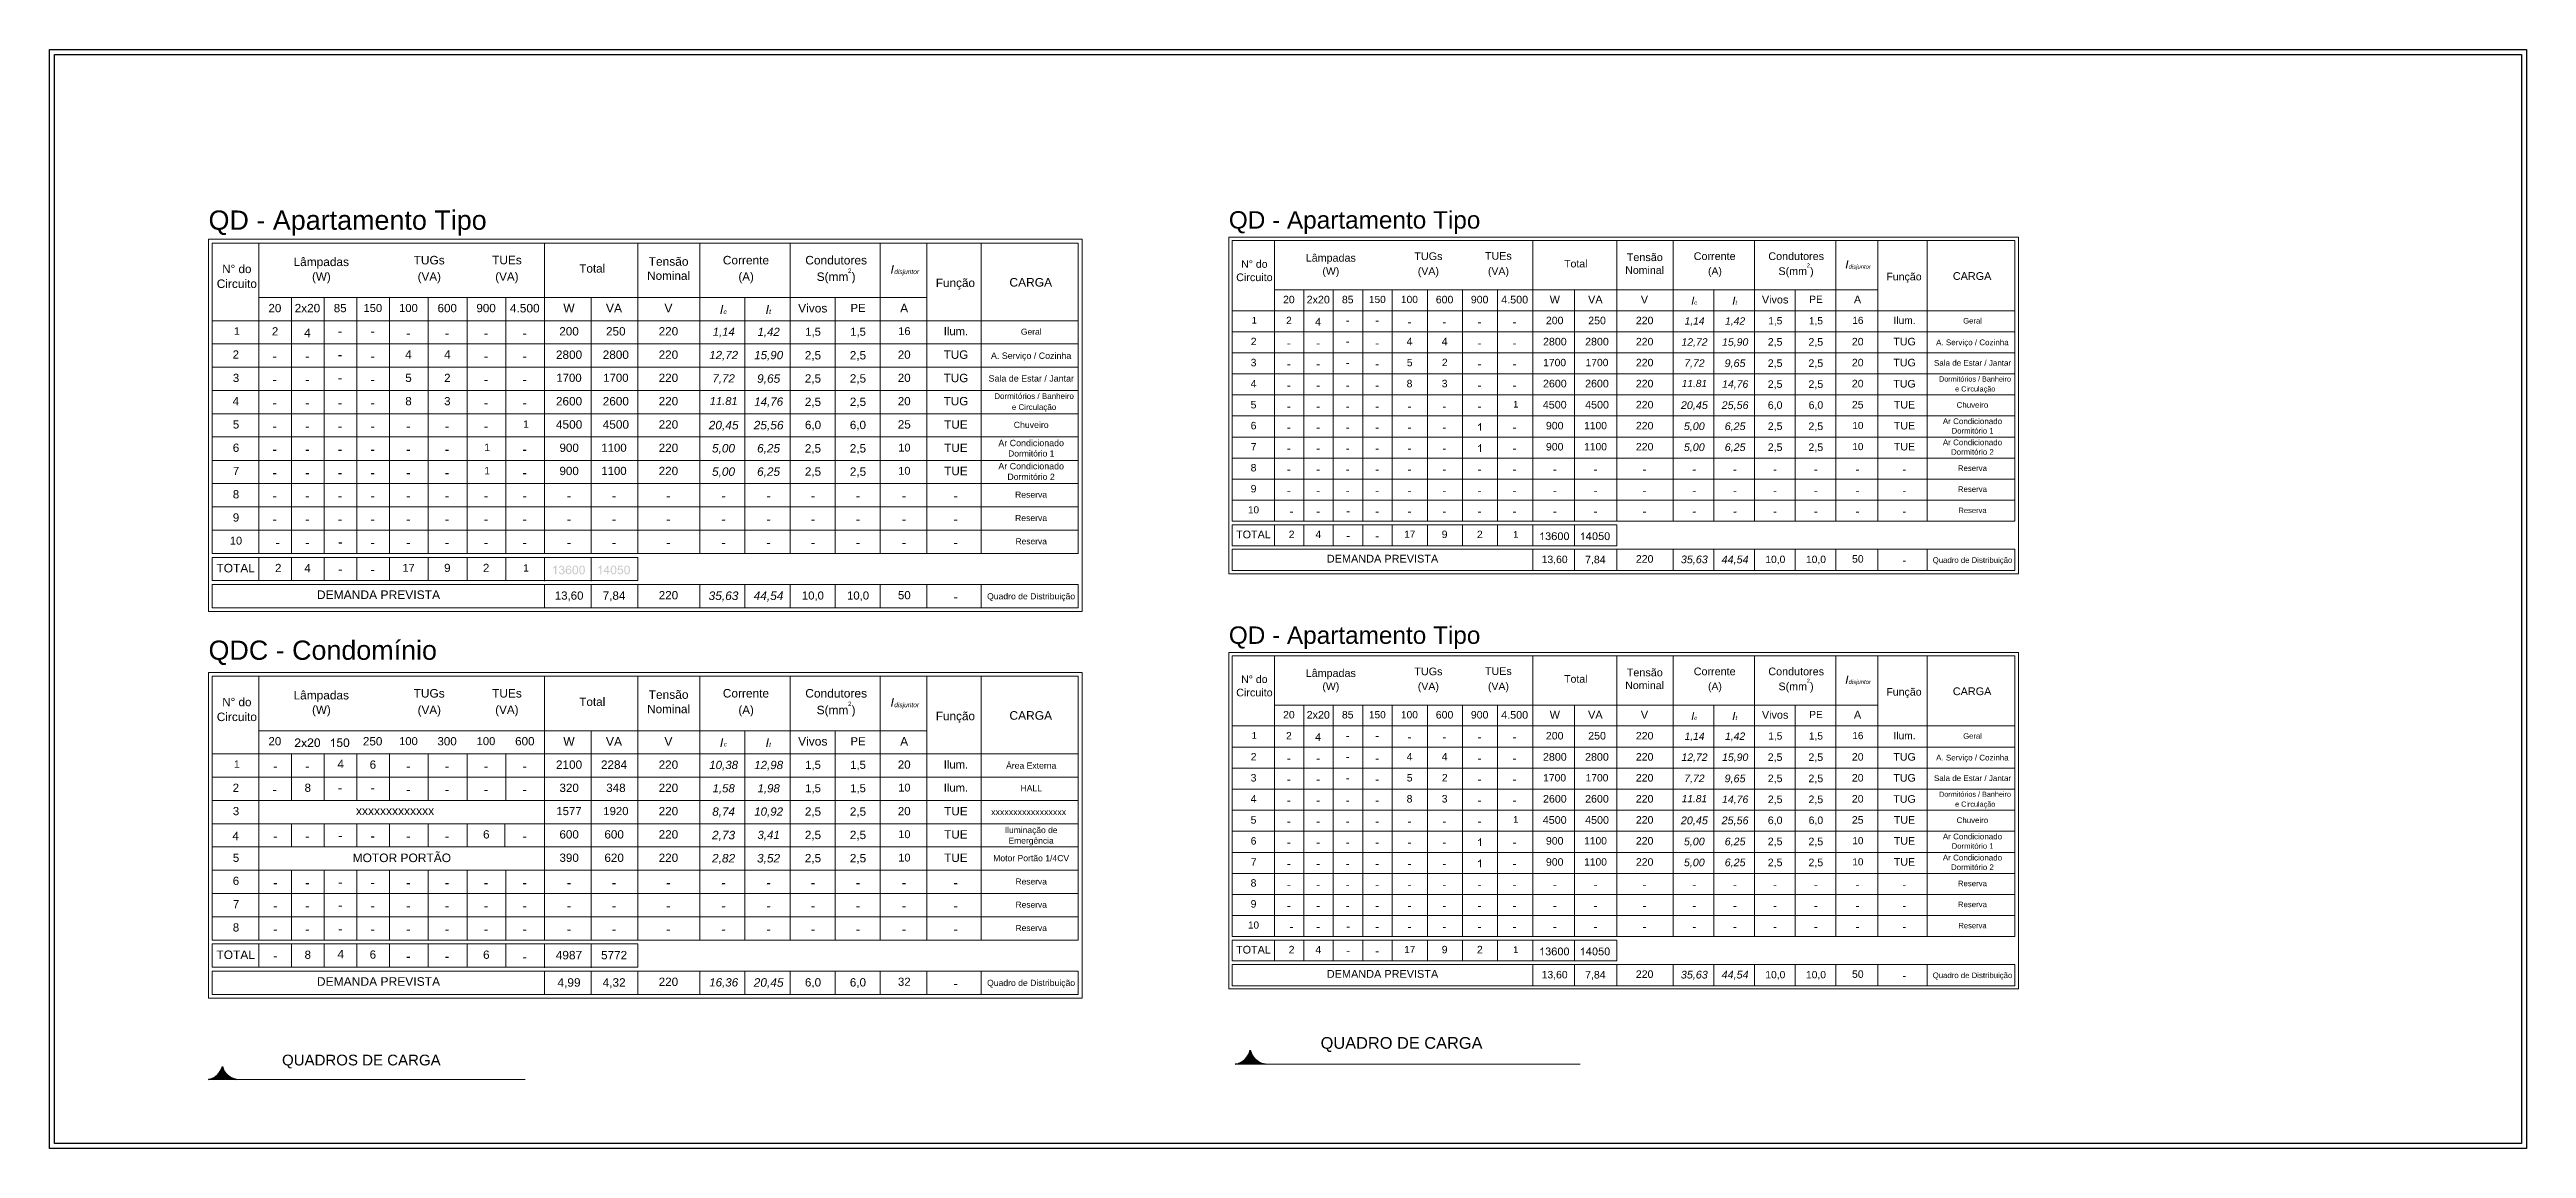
# Model space of a CAD drawing. Header units: millimetres. Extents: x 50 to 186, y -32 to 33.
# Drawn here: x 49.7 to 99.7, y -27.6 to -5.4 of the extents above; entities that cross this region are included whole.
import ezdxf

# ---------------------------------------------------------------- set-up
doc = ezdxf.new("R2010")
doc.units = ezdxf.units.MM
doc.layers.add('11 - Quadro de cargas', color=7, linetype='Continuous', lineweight=30)
doc.styles.add('Arial0', font='arial.ttf', dxfattribs={"height": 3.14658})
doc.styles.add('Arial2', font='ariali.ttf', dxfattribs={"oblique": 15, "height": 1.009692})

msp = doc.modelspace()

# ---------------------------------------------------------------- texts
at = {"layer": '11 - Quadro de cargas', "color": 7, "true_color": 0x000007}
for s, height, style, p in [('QD - Apartamento Tipo', 0.38883, 'Arial0', (52.878, -8.993)), ('QD - Apartamento Tipo', 0.35161, 'Arial0', (73.474, -8.97)), ('Lâmpadas', 0.1552, 'Arial0', (75.026, -9.638)), ('TUGs', 0.1555, 'Arial0', (77.219, -9.605)), ('TUEs', 0.1545, 'Arial0', (78.645, -9.598)), ('Tensão', 0.1563, 'Arial0', (81.506, -9.626)), ('Corrente', 0.1554, 'Arial0', (82.859, -9.604)), ('Condutores', 0.1558, 'Arial0', (84.364, -9.605)), ('Circuito', 0.1713, 'Arial0', (53.044, -10.169)), ('N° do', 0.1682, 'Arial0', (53.154, -9.869)), ('Lâmpadas', 0.1716, 'Arial0', (54.594, -9.727)), ('(W)', 0.1679, 'Arial0', (54.967, -10.023)), ('TUGs', 0.1719, 'Arial0', (57.018, -9.693)), ('(VA)', 0.1686, 'Arial0', (57.099, -10.023)), ('TUEs', 0.1715, 'Arial0', (58.602, -9.691)), ('(VA)', 0.1686, 'Arial0', (58.665, -10.023)), ('Total', 0.1688, 'Arial0', (60.362, -9.859)), ('Nominal', 0.1687, 'Arial0', (61.733, -10.006)), ('Tensão', 0.1725, 'Arial0', (61.763, -9.72)), ('Corrente', 0.1716, 'Arial0', (63.26, -9.693)), ('(A)', 0.1672, 'Arial0', (63.574, -10.022)), ('Condutores', 0.1726, 'Arial0', (64.924, -9.694)), ('S(mm )', 0.1715, 'Arial0', (65.154, -10.027)), ('2', 0.0888, 'Arial0', (65.787, -9.864)), ('disjuntor', 0.0949, 'Arial2', (66.72, -9.889)), ('Função', 0.1698, 'Arial0', (67.559, -10.15)), ('CARGA', 0.1733, 'Arial0', (69.045, -10.142)), ('Circuito', 0.1553, 'Arial0', (73.623, -10.031)), ('N° do', 0.1522, 'Arial0', (73.722, -9.761)), ('(W)', 0.1513, 'Arial0', (75.363, -9.903)), ('(VA)', 0.1529, 'Arial0', (77.288, -9.905)), ('(VA)', 0.1519, 'Arial0', (78.704, -9.904)), ('Total', 0.1521, 'Arial0', (80.242, -9.754)), ('Nominal', 0.1525, 'Arial0', (81.476, -9.884)), ('(A)', 0.1502, 'Arial0', (83.147, -9.902)), ('S(mm )', 0.155, 'Arial0', (84.569, -9.907)), ('2', 0.0809, 'Arial0', (85.141, -9.755)), ('disjuntor', 0.0852, 'Arial2', (85.985, -9.782)), ('Função', 0.153, 'Arial0', (86.746, -10.016)), ('CARGA', 0.1565, 'Arial0', (88.089, -10.006)), ('20', 0.1676, 'Arial0', (54.087, -10.659)), ('2x20', 0.17, 'Arial0', (54.617, -10.661)), ('85', 0.167, 'Arial0', (55.406, -10.659)), ('150', 0.1623, 'Arial0', (56.005, -10.655)), ('100', 0.1618, 'Arial0', (56.725, -10.654)), ('600', 0.1677, 'Arial0', (57.501, -10.659)), ('900', 0.1677, 'Arial0', (58.285, -10.659)), ('4.500', 0.1718, 'Arial0', (58.961, -10.663)), ('W', 0.173, 'Arial0', (60.04, -10.662)), ('VA', 0.1755, 'Arial0', (60.899, -10.664)), ('V', 0.174, 'Arial0', (62.08, -10.663)), ('Vivos', 0.1728, 'Arial0', (64.78, -10.664)), ('PE', 0.1623, 'Arial0', (65.838, -10.653)), ('A', 0.176, 'Arial0', (66.838, -10.664)), ('20', 0.1506, 'Arial0', (74.569, -10.478)), ('2x20', 0.1545, 'Arial0', (75.045, -10.481)), ('85', 0.1506, 'Arial0', (75.757, -10.478)), ('150', 0.1459, 'Arial0', (76.302, -10.474)), ('100', 0.1471, 'Arial0', (76.948, -10.475)), ('600', 0.1518, 'Arial0', (77.652, -10.479)), ('900', 0.1518, 'Arial0', (78.36, -10.479)), ('4.500', 0.1555, 'Arial0', (78.972, -10.482)), ('W', 0.157, 'Arial0', (79.951, -10.48)), ('VA', 0.1582, 'Arial0', (80.725, -10.481)), ('V', 0.158, 'Arial0', (81.79, -10.481)), ('Vivos', 0.1562, 'Arial0', (84.235, -10.482)), ('PE', 0.1459, 'Arial0', (85.191, -10.471)), ('A', 0.159, 'Arial0', (86.091, -10.482)), ('1', 0.149, 'Arial0', (53.392, -11.113)), ('2', 0.167, 'Arial0', (54.156, -11.129)), ('200', 0.169, 'Arial0', (59.958, -11.129)), ('250', 0.169, 'Arial0', (60.902, -11.129)), ('220', 0.1685, 'Arial0', (61.965, -11.128)), ('1,14', 0.1632, 'Arial2', (63.056, -11.135)), ('1,42', 0.1649, 'Arial2', (63.96, -11.137)), ('1,5', 0.1622, 'Arial0', (64.924, -11.134)), ('1,5', 0.1622, 'Arial0', (65.831, -11.134)), ('16', 0.1587, 'Arial0', (66.801, -11.12)), ('Ilum.', 0.1622, 'Arial0', (67.72, -11.123)), ('Geral', 0.1228, 'Arial0', (69.276, -11.114)), ('1', 0.134, 'Arial0', (73.937, -10.887)), ('2', 0.149, 'Arial0', (74.629, -10.9)), ('200', 0.1518, 'Arial0', (79.875, -10.902)), ('250', 0.153, 'Arial0', (80.729, -10.903)), ('220', 0.1518, 'Arial0', (81.691, -10.902)), ('1,14', 0.1482, 'Arial2', (82.674, -10.909)), ('1,42', 0.1492, 'Arial2', (83.491, -10.91)), ('1,5', 0.1458, 'Arial0', (84.364, -10.904)), ('1,5', 0.1458, 'Arial0', (85.184, -10.904)), ('16', 0.1434, 'Arial0', (86.061, -10.895)), ('Ilum.', 0.1468, 'Arial0', (86.891, -10.898)), ('Geral', 0.1108, 'Arial0', (88.297, -10.887)), ('2', 0.166, 'Arial0', (53.365, -11.596)), ('4', 0.169, 'Arial0', (56.847, -11.598)), ('4', 0.169, 'Arial0', (57.634, -11.598)), ('2800', 0.17, 'Arial0', (59.891, -11.602)), ('2800', 0.17, 'Arial0', (60.835, -11.602)), ('220', 0.1685, 'Arial0', (61.965, -11.6)), ('12,72', 0.1666, 'Arial2', (62.985, -11.607)), ('15,90', 0.1669, 'Arial2', (63.893, -11.608)), ('2,5', 0.1688, 'Arial0', (64.915, -11.613)), ('2,5', 0.1693, 'Arial0', (65.823, -11.613)), ('20', 0.1665, 'Arial0', (66.792, -11.599)), ('TUG', 0.169, 'Arial0', (67.717, -11.6)), ('A. Serviço / Cozinha', 0.12813, 'Arial0', (68.672, -11.601)), ('2', 0.149, 'Arial0', (73.917, -11.324)), ('4', 0.152, 'Arial0', (77.063, -11.326)), ('4', 0.152, 'Arial0', (77.771, -11.326)), ('2800', 0.1538, 'Arial0', (79.816, -11.33)), ('2800', 0.1538, 'Arial0', (80.666, -11.33)), ('220', 0.1518, 'Arial0', (81.691, -11.329)), ('12,72', 0.1506, 'Arial2', (82.611, -11.335)), ('15,90', 0.1514, 'Arial2', (83.431, -11.336)), ('2,5', 0.1519, 'Arial0', (84.354, -11.334)), ('2,5', 0.1531, 'Arial0', (85.174, -11.335)), ('20', 0.152, 'Arial0', (86.051, -11.329)), ('TUG', 0.1534, 'Arial0', (86.888, -11.329)), ('A. Serviço / Cozinha', 0.11578, 'Arial0', (87.751, -11.326)), ('3', 0.166, 'Arial0', (53.368, -12.068)), ('5', 0.167, 'Arial0', (56.85, -12.067)), ('2', 0.167, 'Arial0', (57.634, -12.069)), ('1700', 0.1643, 'Arial0', (59.899, -12.065)), ('1700', 0.1643, 'Arial0', (60.846, -12.065)), ('220', 0.1685, 'Arial0', (61.965, -12.068)), ('7,72', 0.1666, 'Arial2', (63.049, -12.078)), ('9,65', 0.1717, 'Arial2', (63.951, -12.084)), ('2,5', 0.1688, 'Arial0', (64.915, -12.081)), ('2,5', 0.1693, 'Arial0', (65.823, -12.081)), ('20', 0.1665, 'Arial0', (66.792, -12.067)), ('TUG', 0.169, 'Arial0', (67.717, -12.072)), ('Sala de Estar / Jantar', 0.12831, 'Arial0', (68.624, -12.06)), ('3', 0.151, 'Arial0', (73.914, -11.751)), ('5', 0.149, 'Arial0', (77.067, -11.75)), ('2', 0.15, 'Arial0', (77.775, -11.748)), ('1700', 0.149, 'Arial0', (79.819, -11.75)), ('1700', 0.1481, 'Arial0', (80.676, -11.749)), ('220', 0.1518, 'Arial0', (81.691, -11.752)), ('7,72', 0.1512, 'Arial2', (82.667, -11.762)), ('9,65', 0.1553, 'Arial2', (83.481, -11.766)), ('2,5', 0.1526, 'Arial0', (84.354, -11.764)), ('2,5', 0.1539, 'Arial0', (85.174, -11.765)), ('20', 0.152, 'Arial0', (86.051, -11.752)), ('TUG', 0.1534, 'Arial0', (86.888, -11.753)), ('Sala de Estar / Jantar', 0.11597, 'Arial0', (87.708, -11.741)), ('Dormitórios / Banheiro', 0.1045, 'Arial0', (87.811, -12.06)), ('4', 0.168, 'Arial0', (53.364, -12.538)), ('8', 0.166, 'Arial0', (56.85, -12.538)), ('3', 0.165, 'Arial0', (57.634, -12.538)), ('2600', 0.17, 'Arial0', (59.891, -12.542)), ('2600', 0.17, 'Arial0', (60.835, -12.542)), ('220', 0.1685, 'Arial0', (61.965, -12.54)), ('11.81', 0.1611, 'Arial2', (62.995, -12.534)), ('14,76', 0.1669, 'Arial2', (63.893, -12.548)), ('2,5', 0.1688, 'Arial0', (64.915, -12.553)), ('2,5', 0.1693, 'Arial0', (65.823, -12.553)), ('20', 0.1665, 'Arial0', (66.792, -12.539)), ('TUG', 0.169, 'Arial0', (67.717, -12.54)), ('Dormitórios / Banheiro', 0.11568, 'Arial0', (68.739, -12.411)), ('4', 0.152, 'Arial0', (73.914, -12.177)), ('5', 0.15, 'Arial0', (73.914, -12.602)), ('8', 0.151, 'Arial0', (77.063, -12.175)), ('3', 0.151, 'Arial0', (77.771, -12.175)), ('1', 0.134, 'Arial0', (79.213, -12.584)), ('4500', 0.1548, 'Arial0', (79.812, -12.605)), ('2600', 0.1538, 'Arial0', (79.816, -12.177)), ('4500', 0.1548, 'Arial0', (80.666, -12.605)), ('2600', 0.1538, 'Arial0', (80.666, -12.177)), ('220', 0.1518, 'Arial0', (81.691, -12.176)), ('220', 0.1518, 'Arial0', (81.691, -12.602)), ('20,45', 0.1564, 'Arial2', (82.598, -12.614)), ('11.81', 0.1459, 'Arial2', (82.617, -12.171)), ('25,56', 0.1556, 'Arial2', (83.421, -12.614)), ('14,76', 0.1514, 'Arial2', (83.431, -12.186)), ('2,5', 0.1526, 'Arial0', (84.354, -12.187)), ('6,0', 0.1526, 'Arial0', (84.354, -12.611)), ('2,5', 0.1539, 'Arial0', (85.174, -12.188)), ('6,0', 0.1514, 'Arial0', (85.178, -12.609)), ('20', 0.152, 'Arial0', (86.051, -12.176)), ('25', 0.152, 'Arial0', (86.051, -12.603)), ('TUG', 0.153, 'Arial0', (86.888, -12.18)), ('TUE', 0.1535, 'Arial0', (86.898, -12.604)), ('e Circulação', 0.1044, 'Arial0', (88.135, -12.26)), ('Chuveiro', 0.1142, 'Arial0', (88.165, -12.59)), ('5', 0.166, 'Arial0', (53.368, -13.008)), ('1', 0.148, 'Arial0', (59.228, -12.993)), ('4500', 0.1713, 'Arial0', (59.89, -13.012)), ('4500', 0.1713, 'Arial0', (60.834, -13.012)), ('220', 0.1687, 'Arial0', (61.965, -13.01)), ('20,45', 0.1726, 'Arial2', (62.974, -13.026)), ('25,56', 0.1726, 'Arial2', (63.882, -13.026)), ('6,0', 0.1678, 'Arial0', (64.917, -13.02)), ('6,0', 0.1678, 'Arial0', (65.824, -13.02)), ('25', 0.1682, 'Arial0', (66.792, -13.009)), ('TUE', 0.1698, 'Arial0', (67.727, -13.011)), ('e Circulação', 0.11555, 'Arial0', (69.093, -12.633)), ('Chuveiro', 0.126, 'Arial0', (69.132, -12.998)), ('6', 0.151, 'Arial0', (73.914, -13.025)), ('900', 0.1518, 'Arial0', (79.875, -13.026)), ('1100', 0.1481, 'Arial0', (80.646, -13.023)), ('220', 0.1518, 'Arial0', (81.691, -13.026)), ('5,00', 0.1543, 'Arial2', (82.66, -13.039)), ('6,25', 0.1543, 'Arial2', (83.484, -13.039)), ('2,5', 0.1526, 'Arial0', (84.354, -13.037)), ('2,5', 0.1539, 'Arial0', (85.174, -13.039)), ('10', 0.1434, 'Arial0', (86.061, -13.019)), ('TUE', 0.1535, 'Arial0', (86.898, -13.027)), ('Ar Condicionado', 0.11593, 'Arial0', (87.887, -12.919)), ('Dormitório 1', 0.11098, 'Arial0', (88.066, -13.11)), ('6', 0.167, 'Arial0', (53.367, -13.48)), ('1', 0.149, 'Arial0', (58.444, -13.462)), ('900', 0.1677, 'Arial0', (59.962, -13.481)), ('1100', 0.1645, 'Arial0', (60.807, -13.478)), ('220', 0.1687, 'Arial0', (61.965, -13.482)), ('5,00', 0.1708, 'Arial2', (63.041, -13.492)), ('6,25', 0.1704, 'Arial2', (63.951, -13.492)), ('2,5', 0.1688, 'Arial0', (64.915, -13.493)), ('2,5', 0.1693, 'Arial0', (65.823, -13.493)), ('10', 0.1591, 'Arial0', (66.801, -13.473)), ('TUE', 0.1698, 'Arial0', (67.727, -13.483)), ('Ar Condicionado', 0.1282, 'Arial0', (68.822, -13.365)), ('Dormitório 1', 0.12275, 'Arial0', (69.019, -13.574)), ('7', 0.15, 'Arial0', (73.917, -13.452)), ('900', 0.1518, 'Arial0', (79.875, -13.452)), ('1100', 0.1481, 'Arial0', (80.646, -13.449)), ('220', 0.1518, 'Arial0', (81.691, -13.452)), ('5,00', 0.1543, 'Arial2', (82.66, -13.462)), ('6,25', 0.1543, 'Arial2', (83.484, -13.462)), ('2,5', 0.1526, 'Arial0', (84.354, -13.461)), ('2,5', 0.1539, 'Arial0', (85.174, -13.462)), ('10', 0.1434, 'Arial0', (86.061, -13.445)), ('TUE', 0.1535, 'Arial0', (86.898, -13.451)), ('Ar Condicionado', 0.11593, 'Arial0', (87.887, -13.346)), ('Dormitório 2', 0.11354, 'Arial0', (88.052, -13.539)), ('7', 0.165, 'Arial0', (53.37, -13.948)), ('1', 0.148, 'Arial0', (58.444, -13.933)), ('900', 0.1675, 'Arial0', (59.962, -13.949)), ('1100', 0.1643, 'Arial0', (60.807, -13.946)), ('220', 0.1685, 'Arial0', (61.965, -13.95)), ('5,00', 0.171, 'Arial2', (63.041, -13.964)), ('6,25', 0.1706, 'Arial2', (63.951, -13.964)), ('2,5', 0.1691, 'Arial0', (64.915, -13.962)), ('2,5', 0.1696, 'Arial0', (65.823, -13.963)), ('10', 0.1587, 'Arial0', (66.801, -13.941)), ('TUE', 0.1698, 'Arial0', (67.727, -13.951)), ('Ar Condicionado', 0.1282, 'Arial0', (68.822, -13.833)), ('Dormitório 2', 0.12563, 'Arial0', (69.005, -14.046)), ('8', 0.151, 'Arial0', (73.914, -13.875)), ('Reserva', 0.1127, 'Arial0', (88.191, -13.866)), ('8', 0.166, 'Arial0', (53.368, -14.42)), ('Reserva', 0.1247, 'Arial0', (69.158, -14.406)), ('9', 0.151, 'Arial0', (73.914, -14.299)), ('Reserva', 0.1127, 'Arial0', (88.191, -14.289)), ('9', 0.166, 'Arial0', (53.368, -14.888)), ('Reserva', 0.1247, 'Arial0', (69.158, -14.878)), ('10', 0.1434, 'Arial0', (73.861, -14.722)), ('Reserva', 0.1095, 'Arial0', (88.201, -14.716)), ('10', 0.1587, 'Arial0', (53.309, -15.353)), ('Reserva', 0.1213, 'Arial0', (69.17, -15.347)), ('TOTAL', 0.1558, 'Arial0', (73.62, -15.226)), ('2', 0.152, 'Arial0', (74.682, -15.223)), ('4', 0.152, 'Arial0', (75.221, -15.223)), ('17', 0.1441, 'Arial0', (77.014, -15.216)), ('9', 0.151, 'Arial0', (77.771, -15.221)), ('2', 0.151, 'Arial0', (78.482, -15.222)), ('1', 0.134, 'Arial0', (79.213, -15.214)), ('TOTAL', 0.1723, 'Arial0', (53.038, -15.915)), ('2', 0.166, 'Arial0', (54.22, -15.908)), ('4', 0.168, 'Arial0', (54.812, -15.91)), ('17', 0.1591, 'Arial0', (56.792, -15.902)), ('9', 0.166, 'Arial0', (57.634, -15.907)), ('2', 0.166, 'Arial0', (58.417, -15.908)), ('1', 0.148, 'Arial0', (59.228, -15.899)), ('DEMANDA PREVISTA', 0.1575, 'Arial0', (75.452, -15.716)), ('13,60', 0.1498, 'Arial0', (79.789, -15.727)), ('7,84', 0.1523, 'Arial0', (80.666, -15.73)), ('220', 0.1518, 'Arial0', (81.691, -15.718)), ('35,63', 0.1556, 'Arial2', (82.598, -15.73)), ('44,54', 0.1557, 'Arial2', (83.421, -15.73)), ('10,0', 0.1483, 'Arial0', (84.304, -15.726)), ('10,0', 0.1483, 'Arial0', (85.125, -15.726)), ('50', 0.1506, 'Arial0', (86.054, -15.717)), ('Quadro de Distribuição', 0.11254, 'Arial0', (87.682, -15.722)), ('DEMANDA PREVISTA', 0.17416, 'Arial0', (55.065, -16.453)), ('13,60', 0.1658, 'Arial0', (59.867, -16.465)), ('7,84', 0.1684, 'Arial0', (60.835, -16.467)), ('220', 0.1685, 'Arial0', (61.965, -16.46)), ('35,63', 0.1723, 'Arial2', (62.972, -16.472)), ('44,54', 0.1718, 'Arial2', (63.882, -16.472)), ('10,0', 0.1637, 'Arial0', (64.855, -16.463)), ('10,0', 0.1637, 'Arial0', (65.767, -16.463)), ('50', 0.1653, 'Arial0', (66.795, -16.457)), ('Quadro de Distribuição', 0.12436, 'Arial0', (68.594, -16.459)), ('QD - Apartamento Tipo', 0.35161, 'Arial0', (73.474, -17.358)), ('QDC - Condomínio', 0.38817, 'Arial0', (52.878, -17.68)), ('N° do', 0.1522, 'Arial0', (73.722, -18.149)), ('Lâmpadas', 0.1552, 'Arial0', (75.026, -18.026)), ('TUGs', 0.1555, 'Arial0', (77.219, -17.993)), ('TUEs', 0.1545, 'Arial0', (78.645, -17.986)), ('Total', 0.1521, 'Arial0', (80.242, -18.142)), ('Tensão', 0.1563, 'Arial0', (81.506, -18.014)), ('Corrente', 0.1554, 'Arial0', (82.859, -17.992)), ('Condutores', 0.1558, 'Arial0', (84.364, -17.993)), ('N° do', 0.1682, 'Arial0', (53.154, -18.618)), ('Lâmpadas', 0.1716, 'Arial0', (54.594, -18.481)), ('TUGs', 0.1719, 'Arial0', (57.018, -18.443)), ('TUEs', 0.1714, 'Arial0', (58.602, -18.443)), ('Total', 0.169, 'Arial0', (60.362, -18.613)), ('Tensão', 0.1725, 'Arial0', (61.763, -18.469)), ('Corrente', 0.1716, 'Arial0', (63.26, -18.442)), ('Condutores', 0.1726, 'Arial0', (64.924, -18.443)), ('Circuito', 0.1553, 'Arial0', (73.623, -18.419)), ('(W)', 0.1513, 'Arial0', (75.363, -18.291)), ('(VA)', 0.1529, 'Arial0', (77.288, -18.293)), ('(VA)', 0.1519, 'Arial0', (78.704, -18.292)), ('Nominal', 0.1525, 'Arial0', (81.476, -18.272)), ('(A)', 0.1502, 'Arial0', (83.147, -18.29)), ('S(mm )', 0.155, 'Arial0', (84.569, -18.295)), ('2', 0.0809, 'Arial0', (85.141, -18.143)), ('disjuntor', 0.0852, 'Arial2', (85.985, -18.17)), ('Função', 0.153, 'Arial0', (86.746, -18.404)), ('CARGA', 0.1565, 'Arial0', (88.089, -18.394)), ('Circuito', 0.1713, 'Arial0', (53.044, -18.918)), ('(W)', 0.1679, 'Arial0', (54.967, -18.772)), ('(VA)', 0.1686, 'Arial0', (57.099, -18.777)), ('(VA)', 0.1686, 'Arial0', (58.665, -18.773)), ('Nominal', 0.1687, 'Arial0', (61.733, -18.759)), ('(A)', 0.1672, 'Arial0', (63.574, -18.775)), ('S(mm )', 0.1715, 'Arial0', (65.154, -18.78)), ('2', 0.0888, 'Arial0', (65.787, -18.613)), ('disjuntor', 0.0949, 'Arial2', (66.72, -18.638)), ('Função', 0.1698, 'Arial0', (67.559, -18.901)), ('CARGA', 0.1733, 'Arial0', (69.045, -18.891)), ('20', 0.1506, 'Arial0', (74.569, -18.865)), ('2x20', 0.1545, 'Arial0', (75.045, -18.869)), ('85', 0.1506, 'Arial0', (75.757, -18.865)), ('150', 0.1459, 'Arial0', (76.302, -18.862)), ('100', 0.1471, 'Arial0', (76.948, -18.863)), ('600', 0.1518, 'Arial0', (77.652, -18.867)), ('900', 0.1518, 'Arial0', (78.36, -18.867)), ('4.500', 0.1555, 'Arial0', (78.972, -18.87)), ('W', 0.157, 'Arial0', (79.951, -18.868)), ('VA', 0.1582, 'Arial0', (80.725, -18.869)), ('V', 0.158, 'Arial0', (81.79, -18.869)), ('Vivos', 0.1562, 'Arial0', (84.235, -18.87)), ('PE', 0.1459, 'Arial0', (85.191, -18.859)), ('A', 0.159, 'Arial0', (86.091, -18.87)), ('20', 0.1671, 'Arial0', (54.087, -19.408)), ('250', 0.169, 'Arial0', (55.993, -19.41)), ('100', 0.1615, 'Arial0', (56.725, -19.404)), ('300', 0.1675, 'Arial0', (57.498, -19.409)), ('100', 0.1615, 'Arial0', (58.29, -19.404)), ('600', 0.168, 'Arial0', (59.067, -19.409)), ('W', 0.173, 'Arial0', (60.04, -19.415)), ('VA', 0.1755, 'Arial0', (60.899, -19.418)), ('V', 0.174, 'Arial0', (62.08, -19.417)), ('c', 0.0904, 'Arial2', (63.277, -19.429)), ('Vivos', 0.1728, 'Arial0', (64.78, -19.413)), ('PE', 0.1623, 'Arial0', (65.838, -19.406)), ('A', 0.176, 'Arial0', (66.838, -19.418)), ('1', 0.134, 'Arial0', (73.937, -19.275)), ('2', 0.149, 'Arial0', (74.629, -19.288)), ('200', 0.1518, 'Arial0', (79.875, -19.29)), ('250', 0.153, 'Arial0', (80.729, -19.291)), ('220', 0.1518, 'Arial0', (81.691, -19.29)), ('1,14', 0.1482, 'Arial2', (82.674, -19.297)), ('1,42', 0.1492, 'Arial2', (83.491, -19.298)), ('1,5', 0.1458, 'Arial0', (84.364, -19.292)), ('1,5', 0.1458, 'Arial0', (85.184, -19.292)), ('16', 0.1434, 'Arial0', (86.061, -19.283)), ('Ilum.', 0.1468, 'Arial0', (86.891, -19.286)), ('Geral', 0.1108, 'Arial0', (88.297, -19.275)), ('1', 0.148, 'Arial0', (53.392, -19.862)), ('4', 0.168, 'Arial0', (55.481, -19.868)), ('6', 0.166, 'Arial0', (56.131, -19.88)), ('2100', 0.17, 'Arial0', (59.891, -19.883)), ('2284', 0.17, 'Arial0', (60.799, -19.883)), ('220', 0.1685, 'Arial0', (61.965, -19.882)), ('10,38', 0.1664, 'Arial2', (62.985, -19.887)), ('12,98', 0.1668, 'Arial2', (63.893, -19.888)), ('1,5', 0.1622, 'Arial0', (64.924, -19.883)), ('1,5', 0.1622, 'Arial0', (65.831, -19.883)), ('20', 0.1665, 'Arial0', (66.792, -19.88)), ('Ilum.', 0.1622, 'Arial0', (67.72, -19.876)), ('Área Externa', 0.12439, 'Arial0', (68.977, -19.879)), ('3', 0.151, 'Arial0', (73.914, -20.139)), ('2', 0.149, 'Arial0', (73.917, -19.712)), ('4', 0.152, 'Arial0', (77.063, -19.714)), ('5', 0.149, 'Arial0', (77.067, -20.138)), ('4', 0.152, 'Arial0', (77.771, -19.714)), ('2', 0.15, 'Arial0', (77.775, -20.136)), ('2800', 0.1538, 'Arial0', (79.816, -19.718)), ('1700', 0.149, 'Arial0', (79.819, -20.138)), ('2800', 0.1538, 'Arial0', (80.666, -19.718)), ('1700', 0.1481, 'Arial0', (80.676, -20.137)), ('220', 0.1518, 'Arial0', (81.691, -19.717)), ('220', 0.1518, 'Arial0', (81.691, -20.14)), ('12,72', 0.1506, 'Arial2', (82.611, -19.723)), ('7,72', 0.1512, 'Arial2', (82.667, -20.15)), ('15,90', 0.1514, 'Arial2', (83.431, -19.724)), ('9,65', 0.1553, 'Arial2', (83.481, -20.154)), ('2,5', 0.1519, 'Arial0', (84.354, -19.722)), ('2,5', 0.1526, 'Arial0', (84.354, -20.152)), ('2,5', 0.1531, 'Arial0', (85.174, -19.723)), ('2,5', 0.1539, 'Arial0', (85.174, -20.153)), ('20', 0.152, 'Arial0', (86.051, -19.717)), ('20', 0.152, 'Arial0', (86.051, -20.14)), ('TUG', 0.1534, 'Arial0', (86.888, -19.717)), ('TUG', 0.1534, 'Arial0', (86.888, -20.141)), ('A. Serviço / Cozinha', 0.11578, 'Arial0', (87.751, -19.714)), ('2', 0.166, 'Arial0', (53.365, -20.349)), ('8', 0.165, 'Arial0', (54.817, -20.347)), ('320', 0.1677, 'Arial0', (59.962, -20.35)), ('348', 0.1677, 'Arial0', (60.906, -20.35)), ('220', 0.1685, 'Arial0', (61.965, -20.35)), ('1,58', 0.1649, 'Arial2', (63.052, -20.358)), ('1,98', 0.1653, 'Arial2', (63.96, -20.358)), ('1,5', 0.1622, 'Arial0', (64.924, -20.355)), ('1,5', 0.1622, 'Arial0', (65.831, -20.355)), ('10', 0.1587, 'Arial0', (66.801, -20.341)), ('Ilum.', 0.162, 'Arial0', (67.72, -20.344)), ('HALL', 0.1232, 'Arial0', (69.27, -20.335)), ('4', 0.152, 'Arial0', (73.914, -20.564)), ('8', 0.151, 'Arial0', (77.063, -20.563)), ('3', 0.151, 'Arial0', (77.771, -20.563)), ('2600', 0.1538, 'Arial0', (79.816, -20.565)), ('2600', 0.1538, 'Arial0', (80.666, -20.565)), ('220', 0.1518, 'Arial0', (81.691, -20.564)), ('11.81', 0.1459, 'Arial2', (82.617, -20.558)), ('14,76', 0.1514, 'Arial2', (83.431, -20.574)), ('2,5', 0.1526, 'Arial0', (84.354, -20.575)), ('2,5', 0.1539, 'Arial0', (85.174, -20.576)), ('20', 0.152, 'Arial0', (86.051, -20.564)), ('TUG', 0.153, 'Arial0', (86.888, -20.568)), ('Sala de Estar / Jantar', 0.11597, 'Arial0', (87.708, -20.129)), ('Dormitórios / Banheiro', 0.1045, 'Arial0', (87.811, -20.448)), ('3', 0.165, 'Arial0', (53.368, -20.819)), ('xxxxxxxxxxxxx', 0.1738, 'Arial0', (55.854, -20.816)), ('1577', 0.1643, 'Arial0', (59.899, -20.818)), ('1920', 0.1643, 'Arial0', (60.846, -20.818)), ('220', 0.1685, 'Arial0', (61.965, -20.822)), ('8,74', 0.1689, 'Arial2', (63.045, -20.831)), ('10,92', 0.1666, 'Arial2', (63.893, -20.829)), ('2,5', 0.1688, 'Arial0', (64.915, -20.83)), ('2,5', 0.1693, 'Arial0', (65.823, -20.83)), ('20', 0.1665, 'Arial0', (66.792, -20.82)), ('TUE', 0.1696, 'Arial0', (67.727, -20.823)), ('xxxxxxxxxxxxxxxxx', 0.12759, 'Arial0', (68.675, -20.818)), ('5', 0.15, 'Arial0', (73.914, -20.99)), ('1', 0.134, 'Arial0', (79.213, -20.972)), ('4500', 0.1548, 'Arial0', (79.812, -20.993)), ('4500', 0.1548, 'Arial0', (80.666, -20.993)), ('220', 0.1518, 'Arial0', (81.691, -20.99)), ('20,45', 0.1564, 'Arial2', (82.598, -21.002)), ('25,56', 0.1556, 'Arial2', (83.421, -21.002)), ('6,0', 0.1526, 'Arial0', (84.354, -20.999)), ('6,0', 0.1514, 'Arial0', (85.178, -20.997)), ('25', 0.152, 'Arial0', (86.051, -20.99)), ('TUE', 0.1535, 'Arial0', (86.898, -20.992)), ('e Circulação', 0.1044, 'Arial0', (88.135, -20.648)), ('Chuveiro', 0.1142, 'Arial0', (88.165, -20.978)), ('6', 0.167, 'Arial0', (58.42, -21.29)), ('600', 0.1682, 'Arial0', (59.961, -21.291)), ('600', 0.1682, 'Arial0', (60.869, -21.291)), ('220', 0.1687, 'Arial0', (61.965, -21.291)), ('2,73', 0.1715, 'Arial2', (63.041, -21.306)), ('3,41', 0.1659, 'Arial2', (63.958, -21.3)), ('2,5', 0.1688, 'Arial0', (64.915, -21.302)), ('2,5', 0.1693, 'Arial0', (65.823, -21.302)), ('10', 0.1591, 'Arial0', (66.801, -21.283)), ('TUE', 0.1698, 'Arial0', (67.727, -21.292)), ('Iluminação de', 0.12258, 'Arial0', (68.95, -21.181)), ('Emergência', 0.1226, 'Arial0', (69.026, -21.394)), ('6', 0.151, 'Arial0', (73.914, -21.413)), ('900', 0.1518, 'Arial0', (79.875, -21.414)), ('1100', 0.1481, 'Arial0', (80.646, -21.411)), ('220', 0.1518, 'Arial0', (81.691, -21.414)), ('5,00', 0.1543, 'Arial2', (82.66, -21.427)), ('6,25', 0.1543, 'Arial2', (83.484, -21.427)), ('2,5', 0.1526, 'Arial0', (84.354, -21.425)), ('2,5', 0.1539, 'Arial0', (85.174, -21.427)), ('10', 0.1434, 'Arial0', (86.061, -21.406)), ('TUE', 0.1535, 'Arial0', (86.898, -21.415)), ('Ar Condicionado', 0.11593, 'Arial0', (87.887, -21.307)), ('Dormitório 1', 0.11098, 'Arial0', (88.066, -21.498)), ('5', 0.166, 'Arial0', (53.368, -21.762)), ('MOTOR PORTÃO', 0.17307, 'Arial0', (55.786, -21.767)), ('390', 0.1677, 'Arial0', (59.962, -21.762)), ('620', 0.1682, 'Arial0', (60.869, -21.763)), ('220', 0.1687, 'Arial0', (61.965, -21.763)), ('2,82', 0.1719, 'Arial2', (63.041, -21.774)), ('3,52', 0.1719, 'Arial2', (63.949, -21.774)), ('2,5', 0.1691, 'Arial0', (64.915, -21.771)), ('2,5', 0.1696, 'Arial0', (65.823, -21.772)), ('10', 0.1591, 'Arial0', (66.801, -21.755)), ('TUE', 0.1698, 'Arial0', (67.727, -21.764)), ('Motor Portão 1/4CV', 0.12423, 'Arial0', (68.717, -21.749)), ('7', 0.15, 'Arial0', (73.917, -21.84)), ('900', 0.1518, 'Arial0', (79.875, -21.84)), ('1100', 0.1481, 'Arial0', (80.646, -21.837)), ('220', 0.1518, 'Arial0', (81.691, -21.84)), ('5,00', 0.1543, 'Arial2', (82.66, -21.85)), ('6,25', 0.1543, 'Arial2', (83.484, -21.85)), ('2,5', 0.1526, 'Arial0', (84.354, -21.849)), ('2,5', 0.1539, 'Arial0', (85.174, -21.85)), ('10', 0.1434, 'Arial0', (86.061, -21.833)), ('TUE', 0.1535, 'Arial0', (86.898, -21.839)), ('Ar Condicionado', 0.11593, 'Arial0', (87.887, -21.734)), ('Dormitório 2', 0.11354, 'Arial0', (88.052, -21.927)), ('6', 0.166, 'Arial0', (53.367, -22.229)), ('Reserva', 0.1212, 'Arial0', (69.17, -22.219)), ('8', 0.151, 'Arial0', (73.914, -22.263)), ('Reserva', 0.1127, 'Arial0', (88.191, -22.254)), ('7', 0.165, 'Arial0', (53.37, -22.698)), ('Reserva', 0.1212, 'Arial0', (69.17, -22.687)), ('10', 0.1434, 'Arial0', (73.861, -23.11)), ('9', 0.151, 'Arial0', (73.914, -22.686)), ('Reserva', 0.1127, 'Arial0', (88.191, -22.677)), ('Reserva', 0.1095, 'Arial0', (88.201, -23.104)), ('8', 0.166, 'Arial0', (53.368, -23.169)), ('Reserva', 0.1212, 'Arial0', (69.17, -23.159)), ('TOTAL', 0.1558, 'Arial0', (73.62, -23.614)), ('2', 0.152, 'Arial0', (74.682, -23.611)), ('4', 0.152, 'Arial0', (75.221, -23.611)), ('17', 0.1441, 'Arial0', (77.014, -23.604)), ('9', 0.151, 'Arial0', (77.771, -23.609)), ('2', 0.151, 'Arial0', (78.482, -23.61)), ('1', 0.134, 'Arial0', (79.213, -23.602)), ('TOTAL', 0.1724, 'Arial0', (53.038, -23.725)), ('8', 0.166, 'Arial0', (54.817, -23.721)), ('4', 0.169, 'Arial0', (55.481, -23.71)), ('6', 0.166, 'Arial0', (56.131, -23.717)), ('6', 0.167, 'Arial0', (58.42, -23.721)), ('4987', 0.1713, 'Arial0', (59.887, -23.732)), ('5772', 0.1689, 'Arial0', (60.802, -23.73)), ('DEMANDA PREVISTA', 0.1575, 'Arial0', (75.452, -24.104)), ('13,60', 0.1498, 'Arial0', (79.789, -24.115)), ('7,84', 0.1523, 'Arial0', (80.666, -24.118)), ('220', 0.1518, 'Arial0', (81.691, -24.106)), ('35,63', 0.1556, 'Arial2', (82.598, -24.118)), ('44,54', 0.1557, 'Arial2', (83.421, -24.118)), ('10,0', 0.1483, 'Arial0', (84.304, -24.114)), ('10,0', 0.1483, 'Arial0', (85.125, -24.114)), ('50', 0.1506, 'Arial0', (86.054, -24.105)), ('Quadro de Distribuição', 0.11254, 'Arial0', (87.682, -24.11)), ('DEMANDA PREVISTA', 0.17417, 'Arial0', (55.065, -24.266)), ('4,99', 0.1714, 'Arial0', (59.922, -24.284)), ('4,32', 0.1705, 'Arial0', (60.834, -24.283)), ('220', 0.1685, 'Arial0', (61.965, -24.269)), ('16,36', 0.1668, 'Arial2', (62.985, -24.279)), ('20,45', 0.1728, 'Arial2', (63.882, -24.285)), ('6,0', 0.1678, 'Arial0', (64.917, -24.28)), ('6,0', 0.1678, 'Arial0', (65.824, -24.28)), ('32', 0.1647, 'Arial0', (66.795, -24.266)), ('Quadro de Distribuição', 0.12435, 'Arial0', (68.594, -24.268)), ('QUADROS DE CARGA', 0.21716, 'Arial0', (54.361, -25.874))]:
    msp.add_text(s, height=height, dxfattribs=dict(at, style=style)).set_placement(p)
at = {"layer": '11 - Quadro de cargas', "color": 251, "true_color": 0x545454, "style": 'Arial0'}
msp.add_text('QUADRO DE CARGA', height=0.23654, dxfattribs=at).set_placement((75.327, -25.538))

# ---------------------------------------------------------------- hatches: boundary and pattern name
at = {"layer": '11 - Quadro de cargas', "true_color": 0x000007}
for points in [[(66.653, -9.88), (66.689, -9.704), (66.713, -9.704), (66.675, -9.88)], [(85.925, -9.772), (85.958, -9.614), (85.982, -9.614), (85.949, -9.772)], [(82.816, -10.507), (82.849, -10.348), (82.869, -10.348), (82.836, -10.507)], [(83.643, -10.507), (83.676, -10.348), (83.699, -10.348), (83.666, -10.507)], [(63.208, -10.692), (63.246, -10.516), (63.268, -10.516), (63.232, -10.692)], [(64.132, -10.692), (64.168, -10.516), (64.192, -10.516), (64.155, -10.692)], [(75.843, -10.851), (75.843, -10.831), (75.902, -10.831), (75.902, -10.851)], [(76.435, -10.851), (76.435, -10.831), (76.498, -10.831), (76.498, -10.851)], [(77.09, -10.881), (77.09, -10.861), (77.149, -10.861), (77.149, -10.881)], [(77.794, -10.881), (77.794, -10.861), (77.854, -10.861), (77.854, -10.881)], [(78.506, -10.881), (78.506, -10.861), (78.565, -10.861), (78.565, -10.881)], [(79.213, -10.881), (79.213, -10.861), (79.273, -10.861), (79.273, -10.881)], [(55.501, -11.075), (55.501, -11.054), (55.567, -11.054), (55.567, -11.075)], [(56.159, -11.075), (56.159, -11.054), (56.224, -11.054), (56.224, -11.075)], [(56.877, -11.111), (56.877, -11.089), (56.944, -11.089), (56.944, -11.111)], [(57.66, -11.111), (57.66, -11.089), (57.726, -11.089), (57.726, -11.111)], [(58.443, -11.111), (58.443, -11.089), (58.51, -11.089), (58.51, -11.111)], [(59.226, -11.111), (59.226, -11.089), (59.292, -11.089), (59.292, -11.111)], [(74.655, -11.311), (74.655, -11.291), (74.715, -11.291), (74.715, -11.311)], [(75.247, -11.311), (75.247, -11.291), (75.307, -11.291), (75.307, -11.311)], [(75.843, -11.274), (75.843, -11.254), (75.902, -11.254), (75.902, -11.274)], [(76.435, -11.311), (76.435, -11.291), (76.498, -11.291), (76.498, -11.311)], [(78.506, -11.311), (78.506, -11.291), (78.565, -11.291), (78.565, -11.311)], [(79.213, -11.311), (79.213, -11.291), (79.273, -11.291), (79.273, -11.311)], [(54.181, -11.579), (54.181, -11.558), (54.247, -11.558), (54.247, -11.579)], [(54.839, -11.579), (54.839, -11.558), (54.905, -11.558), (54.905, -11.579)], [(55.501, -11.547), (55.501, -11.526), (55.567, -11.526), (55.567, -11.547)], [(55.501, -12.016), (55.501, -11.994), (55.567, -11.994), (55.567, -12.016)], [(56.159, -11.579), (56.159, -11.558), (56.224, -11.558), (56.224, -11.579)], [(58.443, -11.579), (58.443, -11.558), (58.51, -11.558), (58.51, -11.579)], [(59.226, -11.579), (59.226, -11.558), (59.292, -11.558), (59.292, -11.579)], [(74.655, -11.734), (74.655, -11.714), (74.715, -11.714), (74.715, -11.734)], [(75.247, -11.734), (75.247, -11.714), (75.307, -11.714), (75.307, -11.734)], [(75.843, -11.704), (75.843, -11.684), (75.902, -11.684), (75.902, -11.704)], [(76.435, -11.734), (76.435, -11.714), (76.498, -11.714), (76.498, -11.734)], [(78.506, -11.734), (78.506, -11.714), (78.565, -11.714), (78.565, -11.734)], [(79.213, -11.734), (79.213, -11.714), (79.273, -11.714), (79.273, -11.734)], [(54.181, -12.051), (54.181, -12.03), (54.247, -12.03), (54.247, -12.051)], [(54.181, -12.52), (54.181, -12.498), (54.247, -12.498), (54.247, -12.52)], [(54.839, -12.051), (54.839, -12.03), (54.905, -12.03), (54.905, -12.051)], [(54.839, -12.52), (54.839, -12.498), (54.905, -12.498), (54.905, -12.52)], [(55.501, -12.52), (55.501, -12.498), (55.567, -12.498), (55.567, -12.52)], [(56.159, -12.051), (56.159, -12.03), (56.224, -12.03), (56.224, -12.051)], [(56.159, -12.52), (56.159, -12.498), (56.224, -12.498), (56.224, -12.52)], [(58.443, -12.051), (58.443, -12.03), (58.51, -12.03), (58.51, -12.051)], [(58.443, -12.52), (58.443, -12.498), (58.51, -12.498), (58.51, -12.52)], [(59.226, -12.051), (59.226, -12.03), (59.292, -12.03), (59.292, -12.051)], [(59.226, -12.52), (59.226, -12.498), (59.292, -12.498), (59.292, -12.52)], [(74.655, -12.161), (74.655, -12.141), (74.715, -12.141), (74.715, -12.161)], [(75.247, -12.161), (75.247, -12.141), (75.307, -12.141), (75.307, -12.161)], [(75.843, -12.161), (75.843, -12.141), (75.902, -12.141), (75.902, -12.161)], [(76.435, -12.161), (76.435, -12.141), (76.498, -12.141), (76.498, -12.161)], [(78.506, -12.161), (78.506, -12.141), (78.565, -12.141), (78.565, -12.161)], [(79.213, -12.161), (79.213, -12.141), (79.273, -12.141), (79.273, -12.161)], [(54.181, -12.991), (54.181, -12.97), (54.247, -12.97), (54.247, -12.991)], [(54.839, -12.991), (54.839, -12.97), (54.905, -12.97), (54.905, -12.991)], [(55.501, -12.991), (55.501, -12.97), (55.567, -12.97), (55.567, -12.991)], [(56.159, -12.991), (56.159, -12.97), (56.224, -12.97), (56.224, -12.991)], [(56.877, -12.991), (56.877, -12.97), (56.944, -12.97), (56.944, -12.991)], [(57.66, -12.991), (57.66, -12.97), (57.726, -12.97), (57.726, -12.991)], [(58.443, -12.991), (58.443, -12.97), (58.51, -12.97), (58.51, -12.991)], [(74.655, -12.584), (74.655, -12.564), (74.715, -12.564), (74.715, -12.584)], [(74.655, -13.008), (74.655, -12.988), (74.715, -12.988), (74.715, -13.008)], [(75.247, -12.584), (75.247, -12.564), (75.307, -12.564), (75.307, -12.584)], [(75.247, -13.008), (75.247, -12.988), (75.307, -12.988), (75.307, -13.008)], [(75.843, -12.584), (75.843, -12.564), (75.902, -12.564), (75.902, -12.584)], [(75.843, -13.008), (75.843, -12.988), (75.902, -12.988), (75.902, -13.008)], [(76.435, -12.584), (76.435, -12.564), (76.498, -12.564), (76.498, -12.584)], [(76.435, -13.008), (76.435, -12.988), (76.498, -12.988), (76.498, -13.008)], [(77.09, -12.584), (77.09, -12.564), (77.149, -12.564), (77.149, -12.584)], [(77.09, -13.008), (77.09, -12.988), (77.149, -12.988), (77.149, -13.008)], [(77.794, -12.584), (77.794, -12.564), (77.854, -12.564), (77.854, -12.584)], [(77.794, -13.008), (77.794, -12.988), (77.854, -12.988), (77.854, -13.008)], [(78.506, -12.584), (78.506, -12.564), (78.565, -12.564), (78.565, -12.584)], [(79.213, -13.008), (79.213, -12.988), (79.273, -12.988), (79.273, -13.008)], [(54.181, -13.46), (54.181, -13.438), (54.247, -13.438), (54.247, -13.46)], [(54.839, -13.46), (54.839, -13.438), (54.905, -13.438), (54.905, -13.46)], [(55.501, -13.46), (55.501, -13.438), (55.567, -13.438), (55.567, -13.46)], [(56.159, -13.46), (56.159, -13.438), (56.224, -13.438), (56.224, -13.46)], [(56.877, -13.46), (56.877, -13.438), (56.944, -13.438), (56.944, -13.46)], [(57.66, -13.46), (57.66, -13.438), (57.726, -13.438), (57.726, -13.46)], [(59.226, -13.46), (59.226, -13.438), (59.292, -13.438), (59.292, -13.46)], [(74.655, -13.434), (74.655, -13.415), (74.715, -13.415), (74.715, -13.434)], [(75.247, -13.434), (75.247, -13.415), (75.307, -13.415), (75.307, -13.434)], [(75.843, -13.434), (75.843, -13.415), (75.902, -13.415), (75.902, -13.434)], [(76.435, -13.434), (76.435, -13.415), (76.498, -13.415), (76.498, -13.434)], [(77.09, -13.434), (77.09, -13.415), (77.149, -13.415), (77.149, -13.434)], [(77.794, -13.434), (77.794, -13.415), (77.854, -13.415), (77.854, -13.434)], [(79.213, -13.434), (79.213, -13.415), (79.273, -13.415), (79.273, -13.434)], [(54.181, -13.932), (54.181, -13.91), (54.247, -13.91), (54.247, -13.932)], [(54.839, -13.932), (54.839, -13.91), (54.905, -13.91), (54.905, -13.932)], [(55.501, -13.932), (55.501, -13.91), (55.567, -13.91), (55.567, -13.932)], [(56.159, -13.932), (56.159, -13.91), (56.224, -13.91), (56.224, -13.932)], [(56.877, -13.932), (56.877, -13.91), (56.944, -13.91), (56.944, -13.932)], [(57.66, -13.932), (57.66, -13.91), (57.726, -13.91), (57.726, -13.932)], [(59.226, -13.932), (59.226, -13.91), (59.292, -13.91), (59.292, -13.932)], [(74.655, -13.858), (74.655, -13.838), (74.715, -13.838), (74.715, -13.858)], [(75.247, -13.858), (75.247, -13.838), (75.307, -13.838), (75.307, -13.858)], [(75.843, -13.858), (75.843, -13.838), (75.902, -13.838), (75.902, -13.858)], [(76.435, -13.858), (76.435, -13.838), (76.498, -13.838), (76.498, -13.858)], [(77.09, -13.858), (77.09, -13.838), (77.149, -13.838), (77.149, -13.858)], [(77.794, -13.858), (77.794, -13.838), (77.854, -13.838), (77.854, -13.858)], [(78.506, -13.858), (78.506, -13.838), (78.565, -13.838), (78.565, -13.858)], [(79.213, -13.858), (79.213, -13.838), (79.273, -13.838), (79.273, -13.858)], [(80.024, -13.858), (80.024, -13.838), (80.083, -13.838), (80.083, -13.858)], [(80.844, -13.858), (80.844, -13.838), (80.904, -13.838), (80.904, -13.858)], [(81.833, -13.858), (81.833, -13.838), (81.896, -13.838), (81.896, -13.858)], [(82.839, -13.858), (82.842, -13.838), (82.902, -13.838), (82.899, -13.858)], [(83.659, -13.858), (83.663, -13.838), (83.722, -13.838), (83.719, -13.858)], [(84.47, -13.858), (84.47, -13.838), (84.529, -13.838), (84.529, -13.858)], [(85.294, -13.858), (85.294, -13.838), (85.353, -13.838), (85.353, -13.858)], [(86.137, -13.858), (86.137, -13.838), (86.197, -13.838), (86.197, -13.858)], [(87.08, -13.858), (87.08, -13.838), (87.139, -13.838), (87.139, -13.858)], [(54.181, -14.4), (54.181, -14.379), (54.247, -14.379), (54.247, -14.4)], [(54.839, -14.4), (54.839, -14.379), (54.905, -14.379), (54.905, -14.4)], [(55.501, -14.4), (55.501, -14.379), (55.567, -14.379), (55.567, -14.4)], [(56.159, -14.4), (56.159, -14.379), (56.224, -14.379), (56.224, -14.4)], [(56.877, -14.4), (56.877, -14.379), (56.944, -14.379), (56.944, -14.4)], [(57.66, -14.4), (57.66, -14.379), (57.726, -14.379), (57.726, -14.4)], [(58.443, -14.4), (58.443, -14.379), (58.51, -14.379), (58.51, -14.4)], [(59.226, -14.4), (59.226, -14.379), (59.292, -14.379), (59.292, -14.4)], [(60.12, -14.4), (60.12, -14.379), (60.186, -14.379), (60.186, -14.4)], [(61.028, -14.4), (61.028, -14.379), (61.095, -14.379), (61.095, -14.4)], [(62.126, -14.4), (62.126, -14.379), (62.193, -14.379), (62.193, -14.4)], [(63.238, -14.4), (63.243, -14.379), (63.309, -14.379), (63.305, -14.4)], [(64.147, -14.4), (64.151, -14.379), (64.217, -14.379), (64.213, -14.4)], [(65.044, -14.4), (65.044, -14.379), (65.111, -14.379), (65.111, -14.4)], [(65.952, -14.4), (65.952, -14.379), (66.019, -14.379), (66.019, -14.4)], [(66.886, -14.4), (66.886, -14.379), (66.952, -14.379), (66.952, -14.4)], [(67.929, -14.4), (67.929, -14.379), (67.996, -14.379), (67.996, -14.4)], [(74.655, -14.285), (74.655, -14.268), (74.715, -14.268), (74.715, -14.285)], [(75.247, -14.285), (75.247, -14.268), (75.307, -14.268), (75.307, -14.285)], [(75.843, -14.285), (75.843, -14.268), (75.902, -14.268), (75.902, -14.285)], [(76.435, -14.285), (76.435, -14.268), (76.498, -14.268), (76.498, -14.285)], [(77.09, -14.285), (77.09, -14.268), (77.149, -14.268), (77.149, -14.285)], [(77.794, -14.285), (77.794, -14.268), (77.854, -14.268), (77.854, -14.285)], [(78.506, -14.285), (78.506, -14.268), (78.565, -14.268), (78.565, -14.285)], [(79.213, -14.285), (79.213, -14.268), (79.273, -14.268), (79.273, -14.285)], [(80.024, -14.285), (80.024, -14.268), (80.083, -14.268), (80.083, -14.285)], [(80.844, -14.285), (80.844, -14.268), (80.904, -14.268), (80.904, -14.285)], [(81.833, -14.285), (81.833, -14.268), (81.896, -14.268), (81.896, -14.285)], [(82.839, -14.285), (82.842, -14.268), (82.902, -14.268), (82.899, -14.285)], [(83.659, -14.285), (83.663, -14.268), (83.722, -14.268), (83.719, -14.285)], [(84.47, -14.285), (84.47, -14.268), (84.529, -14.268), (84.529, -14.285)], [(85.294, -14.285), (85.294, -14.268), (85.353, -14.268), (85.353, -14.285)], [(86.137, -14.285), (86.137, -14.268), (86.197, -14.268), (86.197, -14.285)], [(87.08, -14.285), (87.08, -14.268), (87.139, -14.268), (87.139, -14.285)], [(54.181, -14.872), (54.181, -14.85), (54.247, -14.85), (54.247, -14.872)], [(54.839, -14.872), (54.839, -14.85), (54.905, -14.85), (54.905, -14.872)], [(55.501, -14.872), (55.501, -14.85), (55.567, -14.85), (55.567, -14.872)], [(56.159, -14.872), (56.159, -14.85), (56.224, -14.85), (56.224, -14.872)], [(56.877, -14.872), (56.877, -14.85), (56.944, -14.85), (56.944, -14.872)], [(57.66, -14.872), (57.66, -14.85), (57.726, -14.85), (57.726, -14.872)], [(58.443, -14.872), (58.443, -14.85), (58.51, -14.85), (58.51, -14.872)], [(59.226, -14.872), (59.226, -14.85), (59.292, -14.85), (59.292, -14.872)], [(60.12, -14.872), (60.12, -14.85), (60.186, -14.85), (60.186, -14.872)], [(61.028, -14.872), (61.028, -14.85), (61.095, -14.85), (61.095, -14.872)], [(62.126, -14.872), (62.126, -14.85), (62.193, -14.85), (62.193, -14.872)], [(63.238, -14.872), (63.243, -14.85), (63.309, -14.85), (63.305, -14.872)], [(64.147, -14.872), (64.151, -14.85), (64.217, -14.85), (64.213, -14.872)], [(65.044, -14.872), (65.044, -14.85), (65.111, -14.85), (65.111, -14.872)], [(65.952, -14.872), (65.952, -14.85), (66.019, -14.85), (66.019, -14.872)], [(66.886, -14.872), (66.886, -14.85), (66.952, -14.85), (66.952, -14.872)], [(67.929, -14.872), (67.929, -14.85), (67.996, -14.85), (67.996, -14.872)], [(74.708, -14.708), (74.708, -14.691), (74.768, -14.691), (74.768, -14.708)], [(75.247, -14.708), (75.247, -14.691), (75.307, -14.691), (75.307, -14.708)], [(75.853, -14.701), (75.853, -14.682), (75.912, -14.682), (75.912, -14.701)], [(76.435, -14.708), (76.435, -14.691), (76.498, -14.691), (76.498, -14.708)], [(77.09, -14.708), (77.09, -14.691), (77.149, -14.691), (77.149, -14.708)], [(77.794, -14.708), (77.794, -14.691), (77.854, -14.691), (77.854, -14.708)], [(78.506, -14.708), (78.506, -14.691), (78.565, -14.691), (78.565, -14.708)], [(79.213, -14.708), (79.213, -14.691), (79.273, -14.691), (79.273, -14.708)], [(80.024, -14.708), (80.024, -14.691), (80.083, -14.691), (80.083, -14.708)], [(80.844, -14.708), (80.844, -14.691), (80.904, -14.691), (80.904, -14.708)], [(81.833, -14.708), (81.833, -14.691), (81.896, -14.691), (81.896, -14.708)], [(82.839, -14.708), (82.842, -14.691), (82.902, -14.691), (82.899, -14.708)], [(83.659, -14.708), (83.663, -14.691), (83.722, -14.691), (83.719, -14.708)], [(84.47, -14.708), (84.47, -14.691), (84.529, -14.691), (84.529, -14.708)], [(85.294, -14.708), (85.294, -14.691), (85.353, -14.691), (85.353, -14.708)], [(86.137, -14.708), (86.137, -14.691), (86.197, -14.691), (86.197, -14.708)], [(87.08, -14.708), (87.08, -14.691), (87.139, -14.691), (87.139, -14.708)], [(54.241, -15.34), (54.241, -15.319), (54.308, -15.319), (54.308, -15.34)], [(54.839, -15.34), (54.839, -15.319), (54.905, -15.319), (54.905, -15.34)], [(55.508, -15.331), (55.508, -15.308), (55.574, -15.308), (55.574, -15.331)], [(56.159, -15.34), (56.159, -15.319), (56.224, -15.319), (56.224, -15.34)], [(56.877, -15.34), (56.877, -15.319), (56.944, -15.319), (56.944, -15.34)], [(57.66, -15.34), (57.66, -15.319), (57.726, -15.319), (57.726, -15.34)], [(58.443, -15.34), (58.443, -15.319), (58.51, -15.319), (58.51, -15.34)], [(59.226, -15.34), (59.226, -15.319), (59.292, -15.319), (59.292, -15.34)], [(60.12, -15.34), (60.12, -15.319), (60.186, -15.319), (60.186, -15.34)], [(61.028, -15.34), (61.028, -15.319), (61.095, -15.319), (61.095, -15.34)], [(62.126, -15.34), (62.126, -15.319), (62.193, -15.319), (62.193, -15.34)], [(63.238, -15.34), (63.243, -15.319), (63.309, -15.319), (63.305, -15.34)], [(64.147, -15.34), (64.151, -15.319), (64.217, -15.319), (64.213, -15.34)], [(65.044, -15.34), (65.044, -15.319), (65.111, -15.319), (65.111, -15.34)], [(65.952, -15.34), (65.952, -15.319), (66.019, -15.319), (66.019, -15.34)], [(66.886, -15.34), (66.886, -15.319), (66.952, -15.319), (66.952, -15.34)], [(67.929, -15.34), (67.929, -15.319), (67.996, -15.319), (67.996, -15.34)], [(75.853, -15.198), (75.853, -15.178), (75.912, -15.178), (75.912, -15.198)], [(76.435, -15.204), (76.435, -15.184), (76.498, -15.184), (76.498, -15.204)], [(55.508, -15.881), (55.508, -15.858), (55.574, -15.858), (55.574, -15.881)], [(56.159, -15.888), (56.159, -15.867), (56.224, -15.867), (56.224, -15.888)], [(87.08, -15.7), (87.08, -15.681), (87.139, -15.681), (87.139, -15.7)], [(67.929, -16.438), (67.929, -16.417), (67.996, -16.417), (67.996, -16.438)], [(66.653, -18.63), (66.689, -18.454), (66.713, -18.454), (66.675, -18.63)], [(85.925, -18.16), (85.958, -18.002), (85.982, -18.002), (85.949, -18.16)], [(82.816, -18.895), (82.849, -18.736), (82.869, -18.736), (82.836, -18.895)], [(83.643, -18.895), (83.676, -18.736), (83.699, -18.736), (83.666, -18.895)], [(63.208, -19.441), (63.246, -19.265), (63.268, -19.265), (63.232, -19.441)], [(64.132, -19.441), (64.168, -19.265), (64.192, -19.265), (64.155, -19.441)], [(75.843, -19.239), (75.843, -19.219), (75.902, -19.219), (75.902, -19.239)], [(76.435, -19.239), (76.435, -19.219), (76.498, -19.219), (76.498, -19.239)], [(77.09, -19.269), (77.09, -19.249), (77.149, -19.249), (77.149, -19.269)], [(77.794, -19.269), (77.794, -19.249), (77.854, -19.249), (77.854, -19.269)], [(78.506, -19.269), (78.506, -19.249), (78.565, -19.249), (78.565, -19.269)], [(79.213, -19.269), (79.213, -19.249), (79.273, -19.249), (79.273, -19.269)], [(54.192, -19.86), (54.192, -19.839), (54.258, -19.839), (54.258, -19.86)], [(54.839, -19.86), (54.839, -19.839), (54.905, -19.839), (54.905, -19.86)], [(56.877, -19.86), (56.877, -19.839), (56.944, -19.839), (56.944, -19.86)], [(57.66, -19.86), (57.66, -19.839), (57.726, -19.839), (57.726, -19.86)], [(58.443, -19.86), (58.443, -19.839), (58.51, -19.839), (58.51, -19.86)], [(59.226, -19.86), (59.226, -19.839), (59.292, -19.839), (59.292, -19.86)], [(74.655, -19.699), (74.655, -19.679), (74.715, -19.679), (74.715, -19.699)], [(75.247, -19.699), (75.247, -19.679), (75.307, -19.679), (75.307, -19.699)], [(75.843, -19.662), (75.843, -19.642), (75.902, -19.642), (75.902, -19.662)], [(76.435, -19.699), (76.435, -19.679), (76.498, -19.679), (76.498, -19.699)], [(78.506, -19.699), (78.506, -19.679), (78.565, -19.679), (78.565, -19.699)], [(79.213, -19.699), (79.213, -19.679), (79.273, -19.679), (79.273, -19.699)], [(54.181, -20.332), (54.181, -20.311), (54.247, -20.311), (54.247, -20.332)], [(55.501, -20.297), (55.501, -20.275), (55.567, -20.275), (55.567, -20.297)], [(56.159, -20.297), (56.159, -20.275), (56.224, -20.275), (56.224, -20.297)], [(56.877, -20.332), (56.877, -20.311), (56.944, -20.311), (56.944, -20.332)], [(57.66, -20.332), (57.66, -20.311), (57.726, -20.311), (57.726, -20.332)], [(58.443, -20.332), (58.443, -20.311), (58.51, -20.311), (58.51, -20.332)], [(59.226, -20.332), (59.226, -20.311), (59.292, -20.311), (59.292, -20.332)], [(74.655, -20.122), (74.655, -20.102), (74.715, -20.102), (74.715, -20.122)], [(75.247, -20.122), (75.247, -20.102), (75.307, -20.102), (75.307, -20.122)], [(75.843, -20.092), (75.843, -20.072), (75.902, -20.072), (75.902, -20.092)], [(76.435, -20.122), (76.435, -20.102), (76.498, -20.102), (76.498, -20.122)], [(78.506, -20.122), (78.506, -20.102), (78.565, -20.102), (78.565, -20.122)], [(79.213, -20.122), (79.213, -20.102), (79.273, -20.102), (79.273, -20.122)], [(74.655, -20.549), (74.655, -20.529), (74.715, -20.529), (74.715, -20.549)], [(74.655, -20.972), (74.655, -20.952), (74.715, -20.952), (74.715, -20.972)], [(75.247, -20.549), (75.247, -20.529), (75.307, -20.529), (75.307, -20.549)], [(75.247, -20.972), (75.247, -20.952), (75.307, -20.952), (75.307, -20.972)], [(75.843, -20.549), (75.843, -20.529), (75.902, -20.529), (75.902, -20.549)], [(75.843, -20.972), (75.843, -20.952), (75.902, -20.952), (75.902, -20.972)], [(76.435, -20.549), (76.435, -20.529), (76.498, -20.529), (76.498, -20.549)], [(76.435, -20.972), (76.435, -20.952), (76.498, -20.952), (76.498, -20.972)], [(77.09, -20.972), (77.09, -20.952), (77.149, -20.952), (77.149, -20.972)], [(77.794, -20.972), (77.794, -20.952), (77.854, -20.952), (77.854, -20.972)], [(78.506, -20.549), (78.506, -20.529), (78.565, -20.529), (78.565, -20.549)], [(78.506, -20.972), (78.506, -20.952), (78.565, -20.952), (78.565, -20.972)], [(79.213, -20.549), (79.213, -20.529), (79.273, -20.529), (79.273, -20.549)], [(54.192, -21.272), (54.192, -21.251), (54.258, -21.251), (54.258, -21.272)], [(54.839, -21.272), (54.839, -21.251), (54.905, -21.251), (54.905, -21.272)], [(55.508, -21.263), (55.508, -21.24), (55.574, -21.24), (55.574, -21.263)], [(56.159, -21.27), (56.159, -21.247), (56.224, -21.247), (56.224, -21.27)], [(56.877, -21.272), (56.877, -21.251), (56.944, -21.251), (56.944, -21.272)], [(57.66, -21.272), (57.66, -21.251), (57.726, -21.251), (57.726, -21.272)], [(59.226, -21.272), (59.226, -21.251), (59.292, -21.251), (59.292, -21.272)], [(74.655, -21.396), (74.655, -21.376), (74.715, -21.376), (74.715, -21.396)], [(75.247, -21.396), (75.247, -21.376), (75.307, -21.376), (75.307, -21.396)], [(75.843, -21.396), (75.843, -21.376), (75.902, -21.376), (75.902, -21.396)], [(76.435, -21.396), (76.435, -21.376), (76.498, -21.376), (76.498, -21.396)], [(77.09, -21.396), (77.09, -21.376), (77.149, -21.376), (77.149, -21.396)], [(77.794, -21.396), (77.794, -21.376), (77.854, -21.376), (77.854, -21.396)], [(79.213, -21.396), (79.213, -21.376), (79.273, -21.376), (79.273, -21.396)], [(74.655, -21.822), (74.655, -21.803), (74.715, -21.803), (74.715, -21.822)], [(75.247, -21.822), (75.247, -21.803), (75.307, -21.803), (75.307, -21.822)], [(75.843, -21.822), (75.843, -21.803), (75.902, -21.803), (75.902, -21.822)], [(76.435, -21.822), (76.435, -21.803), (76.498, -21.803), (76.498, -21.822)], [(77.09, -21.822), (77.09, -21.803), (77.149, -21.803), (77.149, -21.822)], [(77.794, -21.822), (77.794, -21.803), (77.854, -21.803), (77.854, -21.822)], [(79.213, -21.822), (79.213, -21.803), (79.273, -21.803), (79.273, -21.822)], [(54.192, -22.214), (54.192, -22.191), (54.258, -22.191), (54.258, -22.214)], [(54.839, -22.214), (54.839, -22.191), (54.905, -22.191), (54.905, -22.214)], [(55.508, -22.203), (55.508, -22.18), (55.574, -22.18), (55.574, -22.203)], [(56.159, -22.21), (56.159, -22.189), (56.224, -22.189), (56.224, -22.21)], [(56.877, -22.214), (56.877, -22.191), (56.944, -22.191), (56.944, -22.214)], [(57.66, -22.214), (57.66, -22.191), (57.726, -22.191), (57.726, -22.214)], [(58.443, -22.214), (58.443, -22.191), (58.51, -22.191), (58.51, -22.214)], [(59.226, -22.214), (59.226, -22.191), (59.292, -22.191), (59.292, -22.214)], [(60.12, -22.214), (60.12, -22.191), (60.186, -22.191), (60.186, -22.214)], [(61.028, -22.214), (61.028, -22.191), (61.095, -22.191), (61.095, -22.214)], [(62.126, -22.214), (62.126, -22.191), (62.193, -22.191), (62.193, -22.214)], [(63.238, -22.214), (63.243, -22.191), (63.309, -22.191), (63.305, -22.214)], [(64.147, -22.214), (64.151, -22.191), (64.217, -22.191), (64.213, -22.214)], [(65.044, -22.214), (65.044, -22.191), (65.111, -22.191), (65.111, -22.214)], [(65.952, -22.214), (65.952, -22.191), (66.019, -22.191), (66.019, -22.214)], [(66.886, -22.214), (66.886, -22.191), (66.952, -22.191), (66.952, -22.214)], [(67.929, -22.214), (67.929, -22.191), (67.996, -22.191), (67.996, -22.214)], [(74.655, -22.246), (74.655, -22.226), (74.715, -22.226), (74.715, -22.246)], [(75.247, -22.246), (75.247, -22.226), (75.307, -22.226), (75.307, -22.246)], [(75.843, -22.246), (75.843, -22.226), (75.902, -22.226), (75.902, -22.246)], [(76.435, -22.246), (76.435, -22.226), (76.498, -22.226), (76.498, -22.246)], [(77.09, -22.246), (77.09, -22.226), (77.149, -22.226), (77.149, -22.246)], [(77.794, -22.246), (77.794, -22.226), (77.854, -22.226), (77.854, -22.246)], [(78.506, -22.246), (78.506, -22.226), (78.565, -22.226), (78.565, -22.246)], [(79.213, -22.246), (79.213, -22.226), (79.273, -22.226), (79.273, -22.246)], [(80.024, -22.246), (80.024, -22.226), (80.083, -22.226), (80.083, -22.246)], [(80.844, -22.246), (80.844, -22.226), (80.904, -22.226), (80.904, -22.246)], [(81.833, -22.246), (81.833, -22.226), (81.896, -22.226), (81.896, -22.246)], [(82.839, -22.246), (82.842, -22.226), (82.902, -22.226), (82.899, -22.246)], [(83.659, -22.246), (83.663, -22.226), (83.722, -22.226), (83.719, -22.246)], [(84.47, -22.246), (84.47, -22.226), (84.529, -22.226), (84.529, -22.246)], [(85.294, -22.246), (85.294, -22.226), (85.353, -22.226), (85.353, -22.246)], [(86.137, -22.246), (86.137, -22.226), (86.197, -22.226), (86.197, -22.246)], [(87.08, -22.246), (87.08, -22.226), (87.139, -22.226), (87.139, -22.246)], [(54.192, -22.682), (54.192, -22.661), (54.258, -22.661), (54.258, -22.682)], [(54.839, -22.682), (54.839, -22.661), (54.905, -22.661), (54.905, -22.682)], [(55.508, -22.67), (55.508, -22.65), (55.574, -22.65), (55.574, -22.67)], [(56.159, -22.682), (56.159, -22.661), (56.224, -22.661), (56.224, -22.682)], [(56.877, -22.682), (56.877, -22.661), (56.944, -22.661), (56.944, -22.682)], [(57.66, -22.682), (57.66, -22.661), (57.726, -22.661), (57.726, -22.682)], [(58.443, -22.682), (58.443, -22.661), (58.51, -22.661), (58.51, -22.682)], [(59.226, -22.682), (59.226, -22.661), (59.292, -22.661), (59.292, -22.682)], [(60.12, -22.682), (60.12, -22.661), (60.186, -22.661), (60.186, -22.682)], [(61.028, -22.682), (61.028, -22.661), (61.095, -22.661), (61.095, -22.682)], [(62.126, -22.682), (62.126, -22.661), (62.193, -22.661), (62.193, -22.682)], [(63.238, -22.682), (63.243, -22.661), (63.309, -22.661), (63.305, -22.682)], [(64.147, -22.682), (64.151, -22.661), (64.217, -22.661), (64.213, -22.682)], [(65.044, -22.682), (65.044, -22.661), (65.111, -22.661), (65.111, -22.682)], [(65.952, -22.682), (65.952, -22.661), (66.019, -22.661), (66.019, -22.682)], [(66.886, -22.682), (66.886, -22.661), (66.952, -22.661), (66.952, -22.682)], [(67.929, -22.682), (67.929, -22.661), (67.996, -22.661), (67.996, -22.682)], [(74.655, -22.673), (74.655, -22.656), (74.715, -22.656), (74.715, -22.673)], [(75.247, -22.673), (75.247, -22.656), (75.307, -22.656), (75.307, -22.673)], [(75.843, -22.673), (75.843, -22.656), (75.902, -22.656), (75.902, -22.673)], [(76.435, -22.673), (76.435, -22.656), (76.498, -22.656), (76.498, -22.673)], [(77.09, -22.673), (77.09, -22.656), (77.149, -22.656), (77.149, -22.673)], [(77.794, -22.673), (77.794, -22.656), (77.854, -22.656), (77.854, -22.673)], [(78.506, -22.673), (78.506, -22.656), (78.565, -22.656), (78.565, -22.673)], [(79.213, -22.673), (79.213, -22.656), (79.273, -22.656), (79.273, -22.673)], [(80.024, -22.673), (80.024, -22.656), (80.083, -22.656), (80.083, -22.673)], [(80.844, -22.673), (80.844, -22.656), (80.904, -22.656), (80.904, -22.673)], [(81.833, -22.673), (81.833, -22.656), (81.896, -22.656), (81.896, -22.673)], [(82.839, -22.673), (82.842, -22.656), (82.902, -22.656), (82.899, -22.673)], [(83.659, -22.673), (83.663, -22.656), (83.722, -22.656), (83.719, -22.673)], [(84.47, -22.673), (84.47, -22.656), (84.529, -22.656), (84.529, -22.673)], [(85.294, -22.673), (85.294, -22.656), (85.353, -22.656), (85.353, -22.673)], [(86.137, -22.673), (86.137, -22.656), (86.197, -22.656), (86.197, -22.673)], [(87.08, -22.673), (87.08, -22.656), (87.139, -22.656), (87.139, -22.673)], [(54.192, -23.154), (54.192, -23.131), (54.258, -23.131), (54.258, -23.154)], [(54.839, -23.154), (54.839, -23.131), (54.905, -23.131), (54.905, -23.154)], [(55.508, -23.143), (55.508, -23.122), (55.574, -23.122), (55.574, -23.143)], [(56.159, -23.15), (56.159, -23.129), (56.224, -23.129), (56.224, -23.15)], [(56.877, -23.154), (56.877, -23.131), (56.944, -23.131), (56.944, -23.154)], [(57.66, -23.154), (57.66, -23.131), (57.726, -23.131), (57.726, -23.154)], [(58.443, -23.154), (58.443, -23.131), (58.51, -23.131), (58.51, -23.154)], [(59.226, -23.154), (59.226, -23.131), (59.292, -23.131), (59.292, -23.154)], [(60.12, -23.154), (60.12, -23.131), (60.186, -23.131), (60.186, -23.154)], [(61.028, -23.154), (61.028, -23.131), (61.095, -23.131), (61.095, -23.154)], [(62.126, -23.154), (62.126, -23.131), (62.193, -23.131), (62.193, -23.154)], [(63.238, -23.154), (63.243, -23.131), (63.309, -23.131), (63.305, -23.154)], [(64.147, -23.154), (64.151, -23.131), (64.217, -23.131), (64.213, -23.154)], [(65.044, -23.154), (65.044, -23.131), (65.111, -23.131), (65.111, -23.154)], [(65.952, -23.154), (65.952, -23.131), (66.019, -23.131), (66.019, -23.154)], [(66.886, -23.154), (66.886, -23.131), (66.952, -23.131), (66.952, -23.154)], [(67.929, -23.154), (67.929, -23.131), (67.996, -23.131), (67.996, -23.154)], [(74.708, -23.096), (74.708, -23.079), (74.768, -23.079), (74.768, -23.096)], [(75.247, -23.096), (75.247, -23.079), (75.307, -23.079), (75.307, -23.096)], [(75.853, -23.089), (75.853, -23.069), (75.912, -23.069), (75.912, -23.089)], [(76.435, -23.096), (76.435, -23.079), (76.498, -23.079), (76.498, -23.096)], [(77.09, -23.096), (77.09, -23.079), (77.149, -23.079), (77.149, -23.096)], [(77.794, -23.096), (77.794, -23.079), (77.854, -23.079), (77.854, -23.096)], [(78.506, -23.096), (78.506, -23.079), (78.565, -23.079), (78.565, -23.096)], [(79.213, -23.096), (79.213, -23.079), (79.273, -23.079), (79.273, -23.096)], [(80.024, -23.096), (80.024, -23.079), (80.083, -23.079), (80.083, -23.096)], [(80.844, -23.096), (80.844, -23.079), (80.904, -23.079), (80.904, -23.096)], [(81.833, -23.096), (81.833, -23.079), (81.896, -23.079), (81.896, -23.096)], [(82.839, -23.096), (82.842, -23.079), (82.902, -23.079), (82.899, -23.096)], [(83.659, -23.096), (83.663, -23.079), (83.722, -23.079), (83.719, -23.096)], [(84.47, -23.096), (84.47, -23.079), (84.529, -23.079), (84.529, -23.096)], [(85.294, -23.096), (85.294, -23.079), (85.353, -23.079), (85.353, -23.096)], [(86.137, -23.096), (86.137, -23.079), (86.197, -23.079), (86.197, -23.096)], [(87.08, -23.096), (87.08, -23.079), (87.139, -23.079), (87.139, -23.096)], [(54.192, -23.69), (54.192, -23.668), (54.258, -23.668), (54.258, -23.69)], [(56.877, -23.701), (56.877, -23.679), (56.944, -23.679), (56.944, -23.701)], [(57.66, -23.701), (57.66, -23.679), (57.726, -23.679), (57.726, -23.701)], [(59.226, -23.711), (59.226, -23.69), (59.292, -23.69), (59.292, -23.711)], [(75.853, -23.586), (75.853, -23.566), (75.912, -23.566), (75.912, -23.586)], [(76.435, -23.592), (76.435, -23.572), (76.498, -23.572), (76.498, -23.592)], [(67.929, -24.247), (67.929, -24.226), (67.996, -24.226), (67.996, -24.247)], [(87.08, -24.088), (87.08, -24.068), (87.139, -24.068), (87.139, -24.088)]]:
    msp.add_hatch(color=7, dxfattribs=at).paths.add_polyline_path(points)
h = msp.add_hatch(color=7, dxfattribs=at)
edge = h.paths.add_edge_path()
edge.add_line((82.912, -10.484), (82.922, -10.484))
edge.add_spline(control_points=[(82.922, -10.484), (82.918, -10.494), (82.915, -10.497), (82.912, -10.5), (82.912, -10.5), (82.905, -10.507), (82.902, -10.507), (82.895, -10.507), (82.895, -10.507), (82.889, -10.507), (82.882, -10.507), (82.879, -10.5), (82.879, -10.5), (82.875, -10.497), (82.872, -10.49), (82.872, -10.484), (82.872, -10.484), (82.872, -10.477), (82.872, -10.47), (82.875, -10.464), (82.875, -10.464), (82.879, -10.457), (82.882, -10.451), (82.889, -10.447), (82.889, -10.447), (82.892, -10.444), (82.899, -10.444), (82.905, -10.444), (82.905, -10.444), (82.912, -10.444), (82.915, -10.444), (82.922, -10.447), (82.922, -10.447), (82.925, -10.454), (82.925, -10.457), (82.925, -10.464)], knot_values=[0, 0, 0, 0, 0.027778, 0.027778, 0.027778, 0.027778, 0.055556, 0.055556, 0.055556, 0.055556, 0.083333, 0.083333, 0.083333, 0.083333, 0.111111, 0.111111, 0.111111, 0.111111, 0.138889, 0.138889, 0.138889, 0.138889, 0.166667, 0.166667, 0.166667, 0.166667, 0.194444, 0.194444, 0.194444, 0.194444, 0.222222, 0.222222, 0.222222, 0.222222, 1, 1, 1, 1], degree=3, periodic=0)
edge.add_line((82.925, -10.464), (82.915, -10.464))
edge.add_spline(control_points=[(82.915, -10.464), (82.915, -10.461), (82.915, -10.457), (82.912, -10.454), (82.912, -10.454), (82.908, -10.454), (82.908, -10.451), (82.902, -10.451), (82.902, -10.451), (82.899, -10.451), (82.895, -10.454), (82.892, -10.457), (82.892, -10.457), (82.889, -10.457), (82.885, -10.464), (82.885, -10.467), (82.885, -10.467), (82.882, -10.474), (82.882, -10.477), (82.882, -10.484), (82.882, -10.484), (82.882, -10.49), (82.882, -10.494), (82.885, -10.497), (82.885, -10.497), (82.889, -10.497), (82.892, -10.5), (82.895, -10.5), (82.895, -10.5), (82.899, -10.5), (82.902, -10.497), (82.905, -10.497), (82.905, -10.497), (82.908, -10.494), (82.908, -10.49), (82.912, -10.484)], knot_values=[0, 0, 0, 0, 0.027778, 0.027778, 0.027778, 0.027778, 0.055556, 0.055556, 0.055556, 0.055556, 0.083333, 0.083333, 0.083333, 0.083333, 0.111111, 0.111111, 0.111111, 0.111111, 0.138889, 0.138889, 0.138889, 0.138889, 0.166667, 0.166667, 0.166667, 0.166667, 0.194444, 0.194444, 0.194444, 0.194444, 0.222222, 0.222222, 0.222222, 0.222222, 1, 1, 1, 1], degree=3, periodic=0)
h = msp.add_hatch(color=7, dxfattribs=at)
edge = h.paths.add_edge_path()
edge.add_line((83.729, -10.497), (83.726, -10.507))
edge.add_spline(control_points=[(83.726, -10.507), (83.722, -10.507), (83.722, -10.507), (83.719, -10.507), (83.719, -10.507), (83.716, -10.507), (83.712, -10.507), (83.709, -10.504), (83.709, -10.504), (83.706, -10.504), (83.706, -10.5), (83.706, -10.497), (83.706, -10.497), (83.706, -10.497), (83.706, -10.494), (83.709, -10.487)], knot_values=[0, 0, 0, 0, 0.0625, 0.0625, 0.0625, 0.0625, 0.125, 0.125, 0.125, 0.125, 0.1875, 0.1875, 0.1875, 0.1875, 1, 1, 1, 1], degree=3, periodic=0)
edge.add_line((83.709, -10.487), (83.716, -10.454))
edge.add_line((83.716, -10.454), (83.706, -10.454))
edge.add_line((83.706, -10.454), (83.709, -10.444))
edge.add_line((83.709, -10.444), (83.716, -10.444))
edge.add_line((83.716, -10.444), (83.719, -10.431))
edge.add_line((83.719, -10.431), (83.732, -10.421))
edge.add_line((83.732, -10.421), (83.726, -10.444))
edge.add_line((83.726, -10.444), (83.739, -10.444))
edge.add_line((83.739, -10.444), (83.735, -10.454))
edge.add_line((83.735, -10.454), (83.726, -10.454))
edge.add_line((83.726, -10.454), (83.719, -10.487))
edge.add_spline(control_points=[(83.719, -10.487), (83.719, -10.49), (83.716, -10.494), (83.716, -10.494), (83.716, -10.494), (83.716, -10.497), (83.719, -10.497), (83.719, -10.497), (83.719, -10.497), (83.719, -10.497), (83.719, -10.497), (83.722, -10.497), (83.722, -10.497), (83.726, -10.497), (83.726, -10.497), (83.729, -10.497)], knot_values=[0, 0, 0, 0, 0.0625, 0.0625, 0.0625, 0.0625, 0.125, 0.125, 0.125, 0.125, 0.1875, 0.1875, 0.1875, 0.1875, 1, 1, 1, 1], degree=3, periodic=0)
h = msp.add_hatch(color=7, dxfattribs=at)
h.paths.add_polyline_path([(54.889, -11.164), (54.889, -11.122), (54.812, -11.122), (54.812, -11.101), (54.893, -10.988), (54.91, -10.988), (54.91, -11.101), (54.934, -11.101), (54.934, -11.122), (54.91, -11.122), (54.91, -11.164)])
h.paths.add_polyline_path([(54.889, -11.101), (54.889, -11.023), (54.833, -11.101)])
h = msp.add_hatch(color=7, dxfattribs=at)
edge = h.paths.add_edge_path()
edge.add_line((63.321, -10.667), (63.333, -10.668))
edge.add_spline(control_points=[(63.333, -10.668), (63.33, -10.677), (63.326, -10.682), (63.32, -10.686), (63.32, -10.686), (63.314, -10.69), (63.309, -10.693), (63.302, -10.693), (63.302, -10.693), (63.295, -10.693), (63.288, -10.69), (63.284, -10.686), (63.284, -10.686), (63.28, -10.681), (63.277, -10.674), (63.277, -10.665), (63.277, -10.665), (63.277, -10.658), (63.278, -10.651), (63.281, -10.644), (63.281, -10.644), (63.285, -10.636), (63.289, -10.632), (63.293, -10.628), (63.293, -10.628), (63.299, -10.623), (63.306, -10.622), (63.313, -10.622), (63.313, -10.622), (63.32, -10.622), (63.326, -10.623), (63.33, -10.628), (63.33, -10.628), (63.334, -10.632), (63.337, -10.637), (63.337, -10.644)], knot_values=[0, 0, 0, 0, 0.027778, 0.027778, 0.027778, 0.027778, 0.055556, 0.055556, 0.055556, 0.055556, 0.083333, 0.083333, 0.083333, 0.083333, 0.111111, 0.111111, 0.111111, 0.111111, 0.138889, 0.138889, 0.138889, 0.138889, 0.166667, 0.166667, 0.166667, 0.166667, 0.194444, 0.194444, 0.194444, 0.194444, 0.222222, 0.222222, 0.222222, 0.222222, 1, 1, 1, 1], degree=3, periodic=0)
edge.add_line((63.337, -10.644), (63.326, -10.646))
edge.add_spline(control_points=[(63.326, -10.646), (63.326, -10.64), (63.324, -10.637), (63.321, -10.635), (63.321, -10.635), (63.319, -10.633), (63.316, -10.632), (63.312, -10.632), (63.312, -10.632), (63.307, -10.632), (63.303, -10.633), (63.3, -10.636), (63.3, -10.636), (63.296, -10.639), (63.293, -10.643), (63.292, -10.649), (63.292, -10.649), (63.289, -10.656), (63.289, -10.661), (63.289, -10.667), (63.289, -10.667), (63.289, -10.672), (63.291, -10.677), (63.292, -10.679), (63.292, -10.679), (63.295, -10.682), (63.299, -10.683), (63.302, -10.683), (63.302, -10.683), (63.306, -10.683), (63.309, -10.682), (63.313, -10.679), (63.313, -10.679), (63.316, -10.677), (63.319, -10.672), (63.321, -10.667)], knot_values=[0, 0, 0, 0, 0.027778, 0.027778, 0.027778, 0.027778, 0.055556, 0.055556, 0.055556, 0.055556, 0.083333, 0.083333, 0.083333, 0.083333, 0.111111, 0.111111, 0.111111, 0.111111, 0.138889, 0.138889, 0.138889, 0.138889, 0.166667, 0.166667, 0.166667, 0.166667, 0.194444, 0.194444, 0.194444, 0.194444, 0.222222, 0.222222, 0.222222, 0.222222, 1, 1, 1, 1], degree=3, periodic=0)
h = msp.add_hatch(color=7, dxfattribs=at)
edge = h.paths.add_edge_path()
edge.add_line((64.224, -10.682), (64.222, -10.692))
edge.add_spline(control_points=[(64.222, -10.692), (64.22, -10.692), (64.217, -10.693), (64.214, -10.693), (64.214, -10.693), (64.21, -10.693), (64.206, -10.692), (64.203, -10.689), (64.203, -10.689), (64.2, -10.688), (64.2, -10.685), (64.2, -10.682), (64.2, -10.682), (64.2, -10.681), (64.2, -10.678), (64.201, -10.672)], knot_values=[0, 0, 0, 0, 0.0625, 0.0625, 0.0625, 0.0625, 0.125, 0.125, 0.125, 0.125, 0.1875, 0.1875, 0.1875, 0.1875, 1, 1, 1, 1], degree=3, periodic=0)
edge.add_line((64.201, -10.672), (64.21, -10.632))
edge.add_line((64.21, -10.632), (64.2, -10.632))
edge.add_line((64.2, -10.632), (64.203, -10.623))
edge.add_line((64.203, -10.623), (64.211, -10.623))
edge.add_line((64.211, -10.623), (64.215, -10.607))
edge.add_line((64.215, -10.607), (64.228, -10.598))
edge.add_line((64.228, -10.598), (64.222, -10.623))
edge.add_line((64.222, -10.623), (64.235, -10.623))
edge.add_line((64.235, -10.623), (64.232, -10.632))
edge.add_line((64.232, -10.632), (64.221, -10.632))
edge.add_line((64.221, -10.632), (64.214, -10.67))
edge.add_spline(control_points=[(64.214, -10.67), (64.213, -10.675), (64.211, -10.678), (64.211, -10.678), (64.211, -10.678), (64.211, -10.679), (64.213, -10.681), (64.213, -10.682), (64.213, -10.682), (64.214, -10.682), (64.215, -10.682), (64.217, -10.682), (64.217, -10.682), (64.22, -10.682), (64.222, -10.682), (64.224, -10.682)], knot_values=[0, 0, 0, 0, 0.0625, 0.0625, 0.0625, 0.0625, 0.125, 0.125, 0.125, 0.125, 0.1875, 0.1875, 0.1875, 0.1875, 1, 1, 1, 1], degree=3, periodic=0)
h = msp.add_hatch(color=7, dxfattribs=at)
h.paths.add_polyline_path([(75.29, -10.93), (75.29, -10.891), (75.221, -10.891), (75.221, -10.874), (75.294, -10.771), (75.31, -10.771), (75.31, -10.874), (75.33, -10.874), (75.33, -10.891), (75.31, -10.891), (75.31, -10.93)])
h.paths.add_polyline_path([(75.29, -10.874), (75.29, -10.801), (75.241, -10.874)])
h = msp.add_hatch(color=7, dxfattribs=at)
edge = h.paths.add_edge_path()
edge.add_line((78.565, -13.054), (78.545, -13.054))
edge.add_line((78.545, -13.054), (78.545, -12.932))
edge.add_spline(control_points=[(78.545, -12.932), (78.542, -12.935), (78.535, -12.938), (78.529, -12.945), (78.529, -12.945), (78.519, -12.948), (78.512, -12.951), (78.506, -12.955)], knot_values=[0, 0, 0, 0, 0.125, 0.125, 0.125, 0.125, 1, 1, 1, 1], degree=3, periodic=0)
edge.add_line((78.506, -12.955), (78.506, -12.935))
edge.add_spline(control_points=[(78.506, -12.935), (78.519, -12.932), (78.529, -12.925), (78.535, -12.918), (78.535, -12.918), (78.545, -12.908), (78.549, -12.902), (78.552, -12.895)], knot_values=[0, 0, 0, 0, 0.125, 0.125, 0.125, 0.125, 1, 1, 1, 1], degree=3, periodic=0)
edge.add_line((78.552, -12.895), (78.565, -12.895))
edge.add_line((78.565, -12.895), (78.565, -13.054))
h = msp.add_hatch(color=7, dxfattribs=at)
edge = h.paths.add_edge_path()
edge.add_line((78.565, -13.484), (78.545, -13.484))
edge.add_line((78.545, -13.484), (78.545, -13.358))
edge.add_spline(control_points=[(78.545, -13.358), (78.542, -13.362), (78.535, -13.368), (78.529, -13.372), (78.529, -13.372), (78.519, -13.375), (78.512, -13.378), (78.506, -13.381)], knot_values=[0, 0, 0, 0, 0.125, 0.125, 0.125, 0.125, 1, 1, 1, 1], degree=3, periodic=0)
edge.add_line((78.506, -13.381), (78.506, -13.362))
edge.add_spline(control_points=[(78.506, -13.362), (78.519, -13.358), (78.529, -13.352), (78.535, -13.345), (78.535, -13.345), (78.545, -13.338), (78.549, -13.329), (78.552, -13.322)], knot_values=[0, 0, 0, 0, 0.125, 0.125, 0.125, 0.125, 1, 1, 1, 1], degree=3, periodic=0)
edge.add_line((78.552, -13.322), (78.565, -13.322))
edge.add_line((78.565, -13.322), (78.565, -13.484))
h = msp.add_hatch(color=7, dxfattribs=at)
edge = h.paths.add_edge_path()
edge.add_line((79.819, -15.26), (79.799, -15.26))
edge.add_line((79.799, -15.26), (79.799, -15.138))
edge.add_spline(control_points=[(79.799, -15.138), (79.796, -15.141), (79.789, -15.145), (79.782, -15.151), (79.782, -15.151), (79.773, -15.155), (79.766, -15.158), (79.759, -15.161)], knot_values=[0, 0, 0, 0, 0.125, 0.125, 0.125, 0.125, 1, 1, 1, 1], degree=3, periodic=0)
edge.add_line((79.759, -15.161), (79.759, -15.141))
edge.add_spline(control_points=[(79.759, -15.141), (79.773, -15.138), (79.779, -15.131), (79.789, -15.121), (79.789, -15.121), (79.796, -15.115), (79.802, -15.108), (79.806, -15.102)], knot_values=[0, 0, 0, 0, 0.125, 0.125, 0.125, 0.125, 1, 1, 1, 1], degree=3, periodic=0)
edge.add_line((79.806, -15.102), (79.819, -15.102))
edge.add_line((79.819, -15.102), (79.819, -15.26))
edge = h.paths.add_edge_path()
edge.add_line((79.868, -15.221), (79.888, -15.217))
edge.add_spline(control_points=[(79.888, -15.217), (79.892, -15.227), (79.895, -15.234), (79.898, -15.241), (79.898, -15.241), (79.905, -15.244), (79.911, -15.247), (79.918, -15.247), (79.918, -15.247), (79.928, -15.247), (79.935, -15.244), (79.941, -15.237), (79.941, -15.237), (79.948, -15.231), (79.951, -15.224), (79.951, -15.214), (79.951, -15.214), (79.951, -15.204), (79.948, -15.198), (79.945, -15.191), (79.945, -15.191), (79.938, -15.188), (79.931, -15.184), (79.921, -15.184), (79.921, -15.184), (79.918, -15.184), (79.911, -15.184), (79.908, -15.184)], knot_values=[0, 0, 0, 0, 0.035714, 0.035714, 0.035714, 0.035714, 0.071429, 0.071429, 0.071429, 0.071429, 0.107143, 0.107143, 0.107143, 0.107143, 0.142857, 0.142857, 0.142857, 0.142857, 0.178571, 0.178571, 0.178571, 0.178571, 0.214286, 0.214286, 0.214286, 0.214286, 1, 1, 1, 1], degree=3, periodic=0)
edge.add_line((79.908, -15.184), (79.908, -15.168))
edge.add_spline(control_points=[(79.908, -15.168), (79.911, -15.168), (79.911, -15.168), (79.911, -15.168), (79.911, -15.168), (79.921, -15.168), (79.928, -15.168), (79.935, -15.161), (79.935, -15.161), (79.941, -15.158), (79.945, -15.151), (79.945, -15.141), (79.945, -15.141), (79.945, -15.135), (79.941, -15.128), (79.938, -15.125), (79.938, -15.125), (79.931, -15.121), (79.928, -15.118), (79.918, -15.118), (79.918, -15.118), (79.911, -15.118), (79.905, -15.121), (79.902, -15.125), (79.902, -15.125), (79.895, -15.128), (79.892, -15.138), (79.892, -15.145)], knot_values=[0, 0, 0, 0, 0.035714, 0.035714, 0.035714, 0.035714, 0.071429, 0.071429, 0.071429, 0.071429, 0.107143, 0.107143, 0.107143, 0.107143, 0.142857, 0.142857, 0.142857, 0.142857, 0.178571, 0.178571, 0.178571, 0.178571, 0.214286, 0.214286, 0.214286, 0.214286, 1, 1, 1, 1], degree=3, periodic=0)
edge.add_line((79.892, -15.145), (79.872, -15.141))
edge.add_spline(control_points=[(79.872, -15.141), (79.872, -15.128), (79.878, -15.118), (79.888, -15.112), (79.888, -15.112), (79.895, -15.105), (79.905, -15.102), (79.918, -15.102), (79.918, -15.102), (79.928, -15.102), (79.935, -15.105), (79.941, -15.108), (79.941, -15.108), (79.951, -15.112), (79.954, -15.115), (79.958, -15.121), (79.958, -15.121), (79.964, -15.128), (79.964, -15.135), (79.964, -15.141), (79.964, -15.141), (79.964, -15.151), (79.964, -15.155), (79.958, -15.161), (79.958, -15.161), (79.954, -15.168), (79.951, -15.171), (79.945, -15.174), (79.945, -15.174), (79.951, -15.178), (79.961, -15.181), (79.964, -15.188), (79.964, -15.188), (79.971, -15.194), (79.971, -15.204), (79.971, -15.214), (79.971, -15.214), (79.971, -15.227), (79.968, -15.241), (79.958, -15.25), (79.958, -15.25), (79.948, -15.26), (79.935, -15.264), (79.918, -15.264), (79.918, -15.264), (79.905, -15.264), (79.895, -15.26), (79.885, -15.25), (79.885, -15.25), (79.875, -15.244), (79.868, -15.234), (79.868, -15.221)], knot_values=[0, 0, 0, 0, 0.019231, 0.019231, 0.019231, 0.019231, 0.038462, 0.038462, 0.038462, 0.038462, 0.057692, 0.057692, 0.057692, 0.057692, 0.076923, 0.076923, 0.076923, 0.076923, 0.096154, 0.096154, 0.096154, 0.096154, 0.115385, 0.115385, 0.115385, 0.115385, 0.134615, 0.134615, 0.134615, 0.134615, 0.153846, 0.153846, 0.153846, 0.153846, 0.173077, 0.173077, 0.173077, 0.173077, 0.192308, 0.192308, 0.192308, 0.192308, 0.211538, 0.211538, 0.211538, 0.211538, 0.230769, 0.230769, 0.230769, 0.230769, 1, 1, 1, 1], degree=3, periodic=0)
edge = h.paths.add_edge_path()
edge.add_line((80.093, -15.141), (80.074, -15.141))
edge.add_spline(control_points=[(80.074, -15.141), (80.07, -15.135), (80.07, -15.128), (80.067, -15.125), (80.067, -15.125), (80.06, -15.121), (80.054, -15.118), (80.047, -15.118), (80.047, -15.118), (80.04, -15.118), (80.034, -15.118), (80.031, -15.121), (80.031, -15.121), (80.024, -15.128), (80.021, -15.135), (80.017, -15.141), (80.017, -15.141), (80.014, -15.151), (80.011, -15.164), (80.011, -15.178), (80.011, -15.178), (80.014, -15.171), (80.021, -15.168), (80.027, -15.164), (80.027, -15.164), (80.034, -15.161), (80.04, -15.158), (80.05, -15.158), (80.05, -15.158), (80.06, -15.158), (80.074, -15.164), (80.083, -15.171), (80.083, -15.171), (80.09, -15.181), (80.097, -15.194), (80.097, -15.211), (80.097, -15.211), (80.097, -15.221), (80.093, -15.227), (80.09, -15.237), (80.09, -15.237), (80.083, -15.247), (80.08, -15.254), (80.07, -15.257), (80.07, -15.257), (80.064, -15.26), (80.057, -15.264), (80.047, -15.264), (80.047, -15.264), (80.031, -15.264), (80.017, -15.257), (80.007, -15.247), (80.007, -15.247), (79.997, -15.234), (79.991, -15.214), (79.991, -15.188), (79.991, -15.188), (79.991, -15.155), (79.997, -15.135), (80.007, -15.121), (80.007, -15.121), (80.017, -15.108), (80.031, -15.102), (80.047, -15.102), (80.047, -15.102), (80.06, -15.102), (80.07, -15.105), (80.08, -15.112), (80.08, -15.112), (80.087, -15.118), (80.09, -15.128), (80.093, -15.141)], knot_values=[0, 0, 0, 0, 0.013889, 0.013889, 0.013889, 0.013889, 0.027778, 0.027778, 0.027778, 0.027778, 0.041667, 0.041667, 0.041667, 0.041667, 0.055556, 0.055556, 0.055556, 0.055556, 0.069444, 0.069444, 0.069444, 0.069444, 0.083333, 0.083333, 0.083333, 0.083333, 0.097222, 0.097222, 0.097222, 0.097222, 0.111111, 0.111111, 0.111111, 0.111111, 0.125, 0.125, 0.125, 0.125, 0.138889, 0.138889, 0.138889, 0.138889, 0.152778, 0.152778, 0.152778, 0.152778, 0.166667, 0.166667, 0.166667, 0.166667, 0.180556, 0.180556, 0.180556, 0.180556, 0.194444, 0.194444, 0.194444, 0.194444, 0.208333, 0.208333, 0.208333, 0.208333, 0.222222, 0.222222, 0.222222, 0.222222, 0.236111, 0.236111, 0.236111, 0.236111, 1, 1, 1, 1], degree=3, periodic=0)
edge = h.paths.add_edge_path()
edge.add_spline(control_points=[(80.014, -15.211), (80.014, -15.217), (80.014, -15.224), (80.017, -15.227), (80.017, -15.227), (80.021, -15.234), (80.024, -15.241), (80.031, -15.244), (80.031, -15.244), (80.034, -15.247), (80.04, -15.247), (80.047, -15.247), (80.047, -15.247), (80.054, -15.247), (80.06, -15.244), (80.067, -15.237), (80.067, -15.237), (80.074, -15.231), (80.077, -15.221), (80.077, -15.211), (80.077, -15.211), (80.077, -15.201), (80.074, -15.191), (80.067, -15.184), (80.067, -15.184), (80.06, -15.178), (80.054, -15.174), (80.044, -15.174), (80.044, -15.174), (80.037, -15.174), (80.027, -15.178), (80.024, -15.184), (80.024, -15.184), (80.017, -15.191), (80.014, -15.201), (80.014, -15.211)], knot_values=[0, 0, 0, 0, 0.027778, 0.027778, 0.027778, 0.027778, 0.055556, 0.055556, 0.055556, 0.055556, 0.083333, 0.083333, 0.083333, 0.083333, 0.111111, 0.111111, 0.111111, 0.111111, 0.138889, 0.138889, 0.138889, 0.138889, 0.166667, 0.166667, 0.166667, 0.166667, 0.194444, 0.194444, 0.194444, 0.194444, 0.222222, 0.222222, 0.222222, 0.222222, 1, 1, 1, 1], degree=3, periodic=0)
edge = h.paths.add_edge_path()
edge.add_spline(control_points=[(80.117, -15.184), (80.117, -15.164), (80.117, -15.148), (80.12, -15.138), (80.12, -15.138), (80.123, -15.125), (80.13, -15.118), (80.14, -15.112), (80.14, -15.112), (80.146, -15.105), (80.156, -15.102), (80.166, -15.102), (80.166, -15.102), (80.176, -15.102), (80.183, -15.105), (80.189, -15.108), (80.189, -15.108), (80.196, -15.112), (80.203, -15.115), (80.206, -15.121), (80.206, -15.121), (80.209, -15.128), (80.212, -15.135), (80.216, -15.145), (80.216, -15.145), (80.216, -15.155), (80.219, -15.168), (80.219, -15.184), (80.219, -15.184), (80.219, -15.201), (80.216, -15.217), (80.212, -15.227), (80.212, -15.227), (80.209, -15.241), (80.203, -15.247), (80.196, -15.254), (80.196, -15.254), (80.189, -15.26), (80.179, -15.264), (80.166, -15.264), (80.166, -15.264), (80.153, -15.264), (80.14, -15.257), (80.13, -15.247), (80.13, -15.247), (80.12, -15.234), (80.117, -15.214), (80.117, -15.184)], knot_values=[0, 0, 0, 0, 0.020833, 0.020833, 0.020833, 0.020833, 0.041667, 0.041667, 0.041667, 0.041667, 0.0625, 0.0625, 0.0625, 0.0625, 0.083333, 0.083333, 0.083333, 0.083333, 0.104167, 0.104167, 0.104167, 0.104167, 0.125, 0.125, 0.125, 0.125, 0.145833, 0.145833, 0.145833, 0.145833, 0.166667, 0.166667, 0.166667, 0.166667, 0.1875, 0.1875, 0.1875, 0.1875, 0.208333, 0.208333, 0.208333, 0.208333, 0.229167, 0.229167, 0.229167, 0.229167, 1, 1, 1, 1], degree=3, periodic=0)
edge = h.paths.add_edge_path()
edge.add_spline(control_points=[(80.136, -15.184), (80.136, -15.207), (80.14, -15.227), (80.143, -15.234), (80.143, -15.234), (80.15, -15.244), (80.16, -15.247), (80.166, -15.247), (80.166, -15.247), (80.176, -15.247), (80.183, -15.244), (80.189, -15.234), (80.189, -15.234), (80.196, -15.227), (80.199, -15.207), (80.199, -15.184), (80.199, -15.184), (80.199, -15.158), (80.196, -15.138), (80.189, -15.131), (80.189, -15.131), (80.183, -15.121), (80.176, -15.118), (80.166, -15.118), (80.166, -15.118), (80.156, -15.118), (80.15, -15.121), (80.146, -15.128), (80.146, -15.128), (80.14, -15.138), (80.136, -15.158), (80.136, -15.184)], knot_values=[0, 0, 0, 0, 0.03125, 0.03125, 0.03125, 0.03125, 0.0625, 0.0625, 0.0625, 0.0625, 0.09375, 0.09375, 0.09375, 0.09375, 0.125, 0.125, 0.125, 0.125, 0.15625, 0.15625, 0.15625, 0.15625, 0.1875, 0.1875, 0.1875, 0.1875, 0.21875, 0.21875, 0.21875, 0.21875, 1, 1, 1, 1], degree=3, periodic=0)
edge = h.paths.add_edge_path()
edge.add_spline(control_points=[(80.239, -15.184), (80.239, -15.164), (80.239, -15.148), (80.246, -15.138), (80.246, -15.138), (80.249, -15.125), (80.252, -15.118), (80.262, -15.112), (80.262, -15.112), (80.269, -15.105), (80.279, -15.102), (80.289, -15.102), (80.289, -15.102), (80.298, -15.102), (80.305, -15.105), (80.312, -15.108), (80.312, -15.108), (80.318, -15.112), (80.325, -15.115), (80.328, -15.121), (80.328, -15.121), (80.332, -15.128), (80.335, -15.135), (80.338, -15.145), (80.338, -15.145), (80.341, -15.155), (80.341, -15.168), (80.341, -15.184), (80.341, -15.184), (80.341, -15.201), (80.341, -15.217), (80.335, -15.227), (80.335, -15.227), (80.332, -15.241), (80.325, -15.247), (80.318, -15.254), (80.318, -15.254), (80.312, -15.26), (80.302, -15.264), (80.289, -15.264), (80.289, -15.264), (80.275, -15.264), (80.262, -15.257), (80.255, -15.247), (80.255, -15.247), (80.242, -15.234), (80.239, -15.214), (80.239, -15.184)], knot_values=[0, 0, 0, 0, 0.020833, 0.020833, 0.020833, 0.020833, 0.041667, 0.041667, 0.041667, 0.041667, 0.0625, 0.0625, 0.0625, 0.0625, 0.083333, 0.083333, 0.083333, 0.083333, 0.104167, 0.104167, 0.104167, 0.104167, 0.125, 0.125, 0.125, 0.125, 0.145833, 0.145833, 0.145833, 0.145833, 0.166667, 0.166667, 0.166667, 0.166667, 0.1875, 0.1875, 0.1875, 0.1875, 0.208333, 0.208333, 0.208333, 0.208333, 0.229167, 0.229167, 0.229167, 0.229167, 1, 1, 1, 1], degree=3, periodic=0)
edge = h.paths.add_edge_path()
edge.add_spline(control_points=[(80.259, -15.184), (80.259, -15.207), (80.262, -15.227), (80.269, -15.234), (80.269, -15.234), (80.272, -15.244), (80.282, -15.247), (80.289, -15.247), (80.289, -15.247), (80.298, -15.247), (80.305, -15.244), (80.312, -15.234), (80.312, -15.234), (80.318, -15.227), (80.322, -15.207), (80.322, -15.184), (80.322, -15.184), (80.322, -15.158), (80.318, -15.138), (80.312, -15.131), (80.312, -15.131), (80.305, -15.121), (80.298, -15.118), (80.289, -15.118), (80.289, -15.118), (80.282, -15.118), (80.275, -15.121), (80.269, -15.128), (80.269, -15.128), (80.262, -15.138), (80.259, -15.158), (80.259, -15.184)], knot_values=[0, 0, 0, 0, 0.03125, 0.03125, 0.03125, 0.03125, 0.0625, 0.0625, 0.0625, 0.0625, 0.09375, 0.09375, 0.09375, 0.09375, 0.125, 0.125, 0.125, 0.125, 0.15625, 0.15625, 0.15625, 0.15625, 0.1875, 0.1875, 0.1875, 0.1875, 0.21875, 0.21875, 0.21875, 0.21875, 1, 1, 1, 1], degree=3, periodic=0)
h = msp.add_hatch(color=7, dxfattribs=at)
edge = h.paths.add_edge_path()
edge.add_line((80.639, -15.26), (80.619, -15.26))
edge.add_line((80.619, -15.26), (80.619, -15.138))
edge.add_spline(control_points=[(80.619, -15.138), (80.616, -15.141), (80.609, -15.145), (80.603, -15.151), (80.603, -15.151), (80.596, -15.155), (80.586, -15.158), (80.583, -15.161)], knot_values=[0, 0, 0, 0, 0.125, 0.125, 0.125, 0.125, 1, 1, 1, 1], degree=3, periodic=0)
edge.add_line((80.583, -15.161), (80.583, -15.141))
edge.add_spline(control_points=[(80.583, -15.141), (80.593, -15.138), (80.603, -15.131), (80.609, -15.121), (80.609, -15.121), (80.619, -15.115), (80.623, -15.108), (80.626, -15.102)], knot_values=[0, 0, 0, 0, 0.125, 0.125, 0.125, 0.125, 1, 1, 1, 1], degree=3, periodic=0)
edge.add_line((80.626, -15.102), (80.639, -15.102))
edge.add_line((80.639, -15.102), (80.639, -15.26))
h.paths.add_polyline_path([(80.752, -15.26), (80.752, -15.224), (80.682, -15.224), (80.682, -15.204), (80.755, -15.102), (80.772, -15.102), (80.772, -15.204), (80.795, -15.204), (80.795, -15.224), (80.772, -15.224), (80.772, -15.26)])
h.paths.add_polyline_path([(80.752, -15.204), (80.752, -15.135), (80.702, -15.204)])
edge = h.paths.add_edge_path()
edge.add_spline(control_points=[(80.815, -15.184), (80.815, -15.164), (80.815, -15.148), (80.818, -15.138), (80.818, -15.138), (80.824, -15.125), (80.828, -15.118), (80.838, -15.112), (80.838, -15.112), (80.844, -15.105), (80.854, -15.102), (80.864, -15.102), (80.864, -15.102), (80.874, -15.102), (80.881, -15.105), (80.887, -15.108), (80.887, -15.108), (80.894, -15.112), (80.901, -15.115), (80.904, -15.121), (80.904, -15.121), (80.907, -15.128), (80.91, -15.135), (80.914, -15.145), (80.914, -15.145), (80.917, -15.155), (80.917, -15.168), (80.917, -15.184), (80.917, -15.184), (80.917, -15.201), (80.914, -15.217), (80.91, -15.227), (80.91, -15.227), (80.907, -15.241), (80.901, -15.247), (80.894, -15.254), (80.894, -15.254), (80.887, -15.26), (80.877, -15.264), (80.864, -15.264), (80.864, -15.264), (80.851, -15.264), (80.838, -15.257), (80.828, -15.247), (80.828, -15.247), (80.818, -15.234), (80.815, -15.214), (80.815, -15.184)], knot_values=[0, 0, 0, 0, 0.020833, 0.020833, 0.020833, 0.020833, 0.041667, 0.041667, 0.041667, 0.041667, 0.0625, 0.0625, 0.0625, 0.0625, 0.083333, 0.083333, 0.083333, 0.083333, 0.104167, 0.104167, 0.104167, 0.104167, 0.125, 0.125, 0.125, 0.125, 0.145833, 0.145833, 0.145833, 0.145833, 0.166667, 0.166667, 0.166667, 0.166667, 0.1875, 0.1875, 0.1875, 0.1875, 0.208333, 0.208333, 0.208333, 0.208333, 0.229167, 0.229167, 0.229167, 0.229167, 1, 1, 1, 1], degree=3, periodic=0)
edge = h.paths.add_edge_path()
edge.add_spline(control_points=[(80.834, -15.184), (80.834, -15.207), (80.838, -15.227), (80.841, -15.234), (80.841, -15.234), (80.848, -15.244), (80.858, -15.247), (80.864, -15.247), (80.864, -15.247), (80.874, -15.247), (80.881, -15.244), (80.887, -15.234), (80.887, -15.234), (80.894, -15.227), (80.897, -15.207), (80.897, -15.184), (80.897, -15.184), (80.897, -15.158), (80.894, -15.138), (80.887, -15.131), (80.887, -15.131), (80.881, -15.121), (80.874, -15.118), (80.864, -15.118), (80.864, -15.118), (80.854, -15.118), (80.848, -15.121), (80.844, -15.128), (80.844, -15.128), (80.838, -15.138), (80.834, -15.158), (80.834, -15.184)], knot_values=[0, 0, 0, 0, 0.03125, 0.03125, 0.03125, 0.03125, 0.0625, 0.0625, 0.0625, 0.0625, 0.09375, 0.09375, 0.09375, 0.09375, 0.125, 0.125, 0.125, 0.125, 0.15625, 0.15625, 0.15625, 0.15625, 0.1875, 0.1875, 0.1875, 0.1875, 0.21875, 0.21875, 0.21875, 0.21875, 1, 1, 1, 1], degree=3, periodic=0)
edge = h.paths.add_edge_path()
edge.add_line((80.937, -15.221), (80.957, -15.217))
edge.add_spline(control_points=[(80.957, -15.217), (80.96, -15.227), (80.963, -15.234), (80.967, -15.241), (80.967, -15.241), (80.973, -15.244), (80.98, -15.247), (80.987, -15.247), (80.987, -15.247), (80.996, -15.247), (81.006, -15.244), (81.01, -15.237), (81.01, -15.237), (81.016, -15.231), (81.02, -15.221), (81.02, -15.207), (81.02, -15.207), (81.02, -15.198), (81.016, -15.188), (81.013, -15.181), (81.013, -15.181), (81.006, -15.178), (80.996, -15.174), (80.987, -15.174), (80.987, -15.174), (80.98, -15.174), (80.977, -15.174), (80.97, -15.178), (80.97, -15.178), (80.967, -15.181), (80.96, -15.184), (80.957, -15.188)], knot_values=[0, 0, 0, 0, 0.03125, 0.03125, 0.03125, 0.03125, 0.0625, 0.0625, 0.0625, 0.0625, 0.09375, 0.09375, 0.09375, 0.09375, 0.125, 0.125, 0.125, 0.125, 0.15625, 0.15625, 0.15625, 0.15625, 0.1875, 0.1875, 0.1875, 0.1875, 0.21875, 0.21875, 0.21875, 0.21875, 1, 1, 1, 1], degree=3, periodic=0)
edge.add_line((80.957, -15.188), (80.94, -15.184))
edge.add_line((80.94, -15.184), (80.957, -15.105))
edge.add_line((80.957, -15.105), (81.033, -15.105))
edge.add_line((81.033, -15.105), (81.033, -15.121))
edge.add_line((81.033, -15.121), (80.97, -15.121))
edge.add_line((80.97, -15.121), (80.963, -15.164))
edge.add_spline(control_points=[(80.963, -15.164), (80.973, -15.158), (80.983, -15.155), (80.993, -15.155), (80.993, -15.155), (81.006, -15.155), (81.016, -15.161), (81.026, -15.171), (81.026, -15.171), (81.036, -15.181), (81.043, -15.191), (81.043, -15.207), (81.043, -15.207), (81.043, -15.221), (81.036, -15.234), (81.03, -15.244), (81.03, -15.244), (81.02, -15.257), (81.006, -15.264), (80.987, -15.264), (80.987, -15.264), (80.973, -15.264), (80.96, -15.26), (80.953, -15.25), (80.953, -15.25), (80.944, -15.244), (80.937, -15.234), (80.937, -15.221)], knot_values=[0, 0, 0, 0, 0.035714, 0.035714, 0.035714, 0.035714, 0.071429, 0.071429, 0.071429, 0.071429, 0.107143, 0.107143, 0.107143, 0.107143, 0.142857, 0.142857, 0.142857, 0.142857, 0.178571, 0.178571, 0.178571, 0.178571, 0.214286, 0.214286, 0.214286, 0.214286, 1, 1, 1, 1], degree=3, periodic=0)
edge = h.paths.add_edge_path()
edge.add_spline(control_points=[(81.059, -15.184), (81.059, -15.164), (81.063, -15.148), (81.066, -15.138), (81.066, -15.138), (81.069, -15.125), (81.076, -15.118), (81.082, -15.112), (81.082, -15.112), (81.089, -15.105), (81.099, -15.102), (81.112, -15.102), (81.112, -15.102), (81.119, -15.102), (81.129, -15.105), (81.135, -15.108), (81.135, -15.108), (81.142, -15.112), (81.145, -15.115), (81.149, -15.121), (81.149, -15.121), (81.155, -15.128), (81.159, -15.135), (81.159, -15.145), (81.159, -15.145), (81.162, -15.155), (81.162, -15.168), (81.162, -15.184), (81.162, -15.184), (81.162, -15.201), (81.162, -15.217), (81.159, -15.227), (81.159, -15.227), (81.155, -15.241), (81.149, -15.247), (81.142, -15.254), (81.142, -15.254), (81.132, -15.26), (81.122, -15.264), (81.112, -15.264), (81.112, -15.264), (81.096, -15.264), (81.086, -15.257), (81.076, -15.247), (81.076, -15.247), (81.066, -15.234), (81.059, -15.214), (81.059, -15.184)], knot_values=[0, 0, 0, 0, 0.020833, 0.020833, 0.020833, 0.020833, 0.041667, 0.041667, 0.041667, 0.041667, 0.0625, 0.0625, 0.0625, 0.0625, 0.083333, 0.083333, 0.083333, 0.083333, 0.104167, 0.104167, 0.104167, 0.104167, 0.125, 0.125, 0.125, 0.125, 0.145833, 0.145833, 0.145833, 0.145833, 0.166667, 0.166667, 0.166667, 0.166667, 0.1875, 0.1875, 0.1875, 0.1875, 0.208333, 0.208333, 0.208333, 0.208333, 0.229167, 0.229167, 0.229167, 0.229167, 1, 1, 1, 1], degree=3, periodic=0)
edge = h.paths.add_edge_path()
edge.add_spline(control_points=[(81.079, -15.184), (81.079, -15.207), (81.082, -15.227), (81.089, -15.234), (81.089, -15.234), (81.096, -15.244), (81.102, -15.247), (81.112, -15.247), (81.112, -15.247), (81.119, -15.247), (81.129, -15.244), (81.135, -15.234), (81.135, -15.234), (81.139, -15.227), (81.142, -15.207), (81.142, -15.184), (81.142, -15.184), (81.142, -15.158), (81.139, -15.138), (81.135, -15.131), (81.135, -15.131), (81.129, -15.121), (81.119, -15.118), (81.112, -15.118), (81.112, -15.118), (81.102, -15.118), (81.096, -15.121), (81.089, -15.128), (81.089, -15.128), (81.082, -15.138), (81.079, -15.158), (81.079, -15.184)], knot_values=[0, 0, 0, 0, 0.03125, 0.03125, 0.03125, 0.03125, 0.0625, 0.0625, 0.0625, 0.0625, 0.09375, 0.09375, 0.09375, 0.09375, 0.125, 0.125, 0.125, 0.125, 0.15625, 0.15625, 0.15625, 0.15625, 0.1875, 0.1875, 0.1875, 0.1875, 0.21875, 0.21875, 0.21875, 0.21875, 1, 1, 1, 1], degree=3, periodic=0)
h = msp.add_hatch(color=7, dxfattribs=at)
edge = h.paths.add_edge_path()
edge.add_line((59.897, -15.951), (59.874, -15.951))
edge.add_line((59.874, -15.951), (59.874, -15.814))
edge.add_spline(control_points=[(59.874, -15.814), (59.87, -15.819), (59.863, -15.824), (59.855, -15.829), (59.855, -15.829), (59.846, -15.833), (59.838, -15.838), (59.831, -15.84)], knot_values=[0, 0, 0, 0, 0.125, 0.125, 0.125, 0.125, 1, 1, 1, 1], degree=3, periodic=0)
edge.add_line((59.831, -15.84), (59.831, -15.819))
edge.add_spline(control_points=[(59.831, -15.819), (59.843, -15.814), (59.855, -15.807), (59.863, -15.798), (59.863, -15.798), (59.873, -15.79), (59.878, -15.783), (59.883, -15.775)], knot_values=[0, 0, 0, 0, 0.125, 0.125, 0.125, 0.125, 1, 1, 1, 1], degree=3, periodic=0)
edge.add_line((59.883, -15.775), (59.897, -15.775))
edge.add_line((59.897, -15.775), (59.897, -15.951))
edge = h.paths.add_edge_path()
edge.add_line((59.951, -15.905), (59.973, -15.902))
edge.add_spline(control_points=[(59.973, -15.902), (59.976, -15.914), (59.98, -15.923), (59.986, -15.928), (59.986, -15.928), (59.992, -15.934), (59.999, -15.937), (60.007, -15.937), (60.007, -15.937), (60.018, -15.937), (60.026, -15.933), (60.033, -15.926), (60.033, -15.926), (60.04, -15.919), (60.043, -15.91), (60.043, -15.9), (60.043, -15.9), (60.043, -15.891), (60.04, -15.882), (60.033, -15.875), (60.033, -15.875), (60.028, -15.87), (60.019, -15.865), (60.01, -15.865), (60.01, -15.865), (60.006, -15.865), (60, -15.867), (59.994, -15.868)], knot_values=[0, 0, 0, 0, 0.035714, 0.035714, 0.035714, 0.035714, 0.071429, 0.071429, 0.071429, 0.071429, 0.107143, 0.107143, 0.107143, 0.107143, 0.142857, 0.142857, 0.142857, 0.142857, 0.178571, 0.178571, 0.178571, 0.178571, 0.214286, 0.214286, 0.214286, 0.214286, 1, 1, 1, 1], degree=3, periodic=0)
edge.add_line((59.994, -15.868), (59.996, -15.849))
edge.add_spline(control_points=[(59.996, -15.849), (59.999, -15.85), (59.999, -15.85), (60, -15.85), (60, -15.85), (60.01, -15.85), (60.017, -15.847), (60.025, -15.842), (60.025, -15.842), (60.032, -15.838), (60.036, -15.831), (60.036, -15.821), (60.036, -15.821), (60.036, -15.812), (60.033, -15.805), (60.028, -15.801), (60.028, -15.801), (60.022, -15.796), (60.015, -15.793), (60.007, -15.793), (60.007, -15.793), (59.999, -15.793), (59.992, -15.796), (59.986, -15.801), (59.986, -15.801), (59.98, -15.805), (59.976, -15.814), (59.975, -15.825)], knot_values=[0, 0, 0, 0, 0.035714, 0.035714, 0.035714, 0.035714, 0.071429, 0.071429, 0.071429, 0.071429, 0.107143, 0.107143, 0.107143, 0.107143, 0.142857, 0.142857, 0.142857, 0.142857, 0.178571, 0.178571, 0.178571, 0.178571, 0.214286, 0.214286, 0.214286, 0.214286, 1, 1, 1, 1], degree=3, periodic=0)
edge.add_line((59.975, -15.825), (59.954, -15.821))
edge.add_spline(control_points=[(59.954, -15.821), (59.957, -15.805), (59.962, -15.794), (59.972, -15.787), (59.972, -15.787), (59.98, -15.779), (59.993, -15.775), (60.007, -15.775), (60.007, -15.775), (60.017, -15.775), (60.025, -15.777), (60.033, -15.782), (60.033, -15.782), (60.04, -15.786), (60.047, -15.791), (60.052, -15.798), (60.052, -15.798), (60.056, -15.805), (60.057, -15.812), (60.057, -15.821), (60.057, -15.821), (60.057, -15.828), (60.056, -15.835), (60.052, -15.842), (60.052, -15.842), (60.047, -15.847), (60.042, -15.853), (60.033, -15.856), (60.033, -15.856), (60.045, -15.858), (60.052, -15.864), (60.057, -15.871), (60.057, -15.871), (60.064, -15.878), (60.067, -15.888), (60.067, -15.899), (60.067, -15.899), (60.067, -15.914), (60.061, -15.928), (60.05, -15.938), (60.05, -15.938), (60.039, -15.949), (60.025, -15.955), (60.007, -15.955), (60.007, -15.955), (59.992, -15.955), (59.979, -15.949), (59.969, -15.941), (59.969, -15.941), (59.959, -15.931), (59.952, -15.92), (59.951, -15.905)], knot_values=[0, 0, 0, 0, 0.019231, 0.019231, 0.019231, 0.019231, 0.038462, 0.038462, 0.038462, 0.038462, 0.057692, 0.057692, 0.057692, 0.057692, 0.076923, 0.076923, 0.076923, 0.076923, 0.096154, 0.096154, 0.096154, 0.096154, 0.115385, 0.115385, 0.115385, 0.115385, 0.134615, 0.134615, 0.134615, 0.134615, 0.153846, 0.153846, 0.153846, 0.153846, 0.173077, 0.173077, 0.173077, 0.173077, 0.192308, 0.192308, 0.192308, 0.192308, 0.211538, 0.211538, 0.211538, 0.211538, 0.230769, 0.230769, 0.230769, 0.230769, 1, 1, 1, 1], degree=3, periodic=0)
edge = h.paths.add_edge_path()
edge.add_line((60.2, -15.819), (60.179, -15.821))
edge.add_spline(control_points=[(60.179, -15.821), (60.176, -15.812), (60.173, -15.805), (60.17, -15.803), (60.17, -15.803), (60.165, -15.796), (60.156, -15.793), (60.148, -15.793), (60.148, -15.793), (60.141, -15.793), (60.135, -15.794), (60.13, -15.798), (60.13, -15.798), (60.124, -15.804), (60.119, -15.811), (60.114, -15.821), (60.114, -15.821), (60.11, -15.829), (60.109, -15.843), (60.109, -15.861), (60.109, -15.861), (60.113, -15.853), (60.12, -15.847), (60.127, -15.843), (60.127, -15.843), (60.135, -15.839), (60.142, -15.838), (60.151, -15.838), (60.151, -15.838), (60.165, -15.838), (60.177, -15.843), (60.187, -15.853), (60.187, -15.853), (60.198, -15.864), (60.202, -15.878), (60.202, -15.895), (60.202, -15.895), (60.202, -15.906), (60.2, -15.916), (60.195, -15.926), (60.195, -15.926), (60.191, -15.934), (60.184, -15.942), (60.176, -15.946), (60.176, -15.946), (60.168, -15.952), (60.158, -15.955), (60.148, -15.955), (60.148, -15.955), (60.13, -15.955), (60.114, -15.948), (60.103, -15.934), (60.103, -15.934), (60.092, -15.921), (60.087, -15.899), (60.087, -15.87), (60.087, -15.87), (60.087, -15.835), (60.094, -15.811), (60.106, -15.796), (60.106, -15.796), (60.116, -15.782), (60.131, -15.775), (60.149, -15.775), (60.149, -15.775), (60.163, -15.775), (60.175, -15.779), (60.184, -15.787), (60.184, -15.787), (60.193, -15.794), (60.198, -15.805), (60.2, -15.819)], knot_values=[0, 0, 0, 0, 0.013889, 0.013889, 0.013889, 0.013889, 0.027778, 0.027778, 0.027778, 0.027778, 0.041667, 0.041667, 0.041667, 0.041667, 0.055556, 0.055556, 0.055556, 0.055556, 0.069444, 0.069444, 0.069444, 0.069444, 0.083333, 0.083333, 0.083333, 0.083333, 0.097222, 0.097222, 0.097222, 0.097222, 0.111111, 0.111111, 0.111111, 0.111111, 0.125, 0.125, 0.125, 0.125, 0.138889, 0.138889, 0.138889, 0.138889, 0.152778, 0.152778, 0.152778, 0.152778, 0.166667, 0.166667, 0.166667, 0.166667, 0.180556, 0.180556, 0.180556, 0.180556, 0.194444, 0.194444, 0.194444, 0.194444, 0.208333, 0.208333, 0.208333, 0.208333, 0.222222, 0.222222, 0.222222, 0.222222, 0.236111, 0.236111, 0.236111, 0.236111, 1, 1, 1, 1], degree=3, periodic=0)
edge = h.paths.add_edge_path()
edge.add_spline(control_points=[(60.112, -15.895), (60.112, -15.902), (60.113, -15.909), (60.116, -15.916), (60.116, -15.916), (60.12, -15.923), (60.124, -15.928), (60.13, -15.931), (60.13, -15.931), (60.135, -15.935), (60.141, -15.937), (60.148, -15.937), (60.148, -15.937), (60.156, -15.937), (60.165, -15.933), (60.17, -15.926), (60.17, -15.926), (60.177, -15.919), (60.18, -15.909), (60.18, -15.896), (60.18, -15.896), (60.18, -15.884), (60.177, -15.874), (60.17, -15.867), (60.17, -15.867), (60.165, -15.86), (60.156, -15.857), (60.147, -15.857), (60.147, -15.857), (60.137, -15.857), (60.128, -15.86), (60.121, -15.867), (60.121, -15.867), (60.114, -15.874), (60.112, -15.884), (60.112, -15.895)], knot_values=[0, 0, 0, 0, 0.027778, 0.027778, 0.027778, 0.027778, 0.055556, 0.055556, 0.055556, 0.055556, 0.083333, 0.083333, 0.083333, 0.083333, 0.111111, 0.111111, 0.111111, 0.111111, 0.138889, 0.138889, 0.138889, 0.138889, 0.166667, 0.166667, 0.166667, 0.166667, 0.194444, 0.194444, 0.194444, 0.194444, 0.222222, 0.222222, 0.222222, 0.222222, 1, 1, 1, 1], degree=3, periodic=0)
edge = h.paths.add_edge_path()
edge.add_spline(control_points=[(60.223, -15.864), (60.223, -15.845), (60.226, -15.828), (60.23, -15.815), (60.23, -15.815), (60.235, -15.803), (60.242, -15.793), (60.25, -15.786), (60.25, -15.786), (60.258, -15.779), (60.268, -15.775), (60.281, -15.775), (60.281, -15.775), (60.29, -15.775), (60.299, -15.777), (60.306, -15.78), (60.306, -15.78), (60.313, -15.784), (60.318, -15.79), (60.324, -15.797), (60.324, -15.797), (60.328, -15.804), (60.332, -15.812), (60.335, -15.824), (60.335, -15.824), (60.337, -15.833), (60.338, -15.847), (60.338, -15.864), (60.338, -15.864), (60.338, -15.885), (60.337, -15.902), (60.332, -15.914), (60.332, -15.914), (60.328, -15.927), (60.321, -15.937), (60.313, -15.944), (60.313, -15.944), (60.304, -15.951), (60.295, -15.955), (60.281, -15.955), (60.281, -15.955), (60.264, -15.955), (60.251, -15.948), (60.242, -15.937), (60.242, -15.937), (60.23, -15.921), (60.223, -15.898), (60.223, -15.864)], knot_values=[0, 0, 0, 0, 0.020833, 0.020833, 0.020833, 0.020833, 0.041667, 0.041667, 0.041667, 0.041667, 0.0625, 0.0625, 0.0625, 0.0625, 0.083333, 0.083333, 0.083333, 0.083333, 0.104167, 0.104167, 0.104167, 0.104167, 0.125, 0.125, 0.125, 0.125, 0.145833, 0.145833, 0.145833, 0.145833, 0.166667, 0.166667, 0.166667, 0.166667, 0.1875, 0.1875, 0.1875, 0.1875, 0.208333, 0.208333, 0.208333, 0.208333, 0.229167, 0.229167, 0.229167, 0.229167, 1, 1, 1, 1], degree=3, periodic=0)
edge = h.paths.add_edge_path()
edge.add_spline(control_points=[(60.246, -15.864), (60.246, -15.893), (60.25, -15.913), (60.257, -15.923), (60.257, -15.923), (60.263, -15.931), (60.271, -15.937), (60.281, -15.937), (60.281, -15.937), (60.292, -15.937), (60.299, -15.931), (60.306, -15.923), (60.306, -15.923), (60.313, -15.913), (60.317, -15.893), (60.317, -15.864), (60.317, -15.864), (60.317, -15.836), (60.313, -15.817), (60.306, -15.807), (60.306, -15.807), (60.299, -15.797), (60.29, -15.793), (60.281, -15.793), (60.281, -15.793), (60.271, -15.793), (60.264, -15.797), (60.257, -15.805), (60.257, -15.805), (60.25, -15.817), (60.246, -15.836), (60.246, -15.864)], knot_values=[0, 0, 0, 0, 0.03125, 0.03125, 0.03125, 0.03125, 0.0625, 0.0625, 0.0625, 0.0625, 0.09375, 0.09375, 0.09375, 0.09375, 0.125, 0.125, 0.125, 0.125, 0.15625, 0.15625, 0.15625, 0.15625, 0.1875, 0.1875, 0.1875, 0.1875, 0.21875, 0.21875, 0.21875, 0.21875, 1, 1, 1, 1], degree=3, periodic=0)
edge = h.paths.add_edge_path()
edge.add_spline(control_points=[(60.36, -15.864), (60.36, -15.845), (60.363, -15.828), (60.367, -15.815), (60.367, -15.815), (60.371, -15.803), (60.377, -15.793), (60.385, -15.786), (60.385, -15.786), (60.394, -15.779), (60.405, -15.775), (60.418, -15.775), (60.418, -15.775), (60.427, -15.775), (60.436, -15.777), (60.443, -15.78), (60.443, -15.78), (60.45, -15.784), (60.455, -15.79), (60.459, -15.797), (60.459, -15.797), (60.465, -15.804), (60.468, -15.812), (60.471, -15.824), (60.471, -15.824), (60.473, -15.833), (60.475, -15.847), (60.475, -15.864), (60.475, -15.864), (60.475, -15.885), (60.473, -15.902), (60.469, -15.914), (60.469, -15.914), (60.464, -15.927), (60.458, -15.937), (60.45, -15.944), (60.45, -15.944), (60.441, -15.951), (60.43, -15.955), (60.418, -15.955), (60.418, -15.955), (60.401, -15.955), (60.387, -15.948), (60.378, -15.937), (60.378, -15.937), (60.366, -15.921), (60.36, -15.898), (60.36, -15.864)], knot_values=[0, 0, 0, 0, 0.020833, 0.020833, 0.020833, 0.020833, 0.041667, 0.041667, 0.041667, 0.041667, 0.0625, 0.0625, 0.0625, 0.0625, 0.083333, 0.083333, 0.083333, 0.083333, 0.104167, 0.104167, 0.104167, 0.104167, 0.125, 0.125, 0.125, 0.125, 0.145833, 0.145833, 0.145833, 0.145833, 0.166667, 0.166667, 0.166667, 0.166667, 0.1875, 0.1875, 0.1875, 0.1875, 0.208333, 0.208333, 0.208333, 0.208333, 0.229167, 0.229167, 0.229167, 0.229167, 1, 1, 1, 1], degree=3, periodic=0)
edge = h.paths.add_edge_path()
edge.add_spline(control_points=[(60.383, -15.864), (60.383, -15.893), (60.385, -15.913), (60.392, -15.923), (60.392, -15.923), (60.399, -15.931), (60.408, -15.937), (60.418, -15.937), (60.418, -15.937), (60.427, -15.937), (60.436, -15.931), (60.443, -15.923), (60.443, -15.923), (60.45, -15.913), (60.452, -15.893), (60.452, -15.864), (60.452, -15.864), (60.452, -15.836), (60.45, -15.817), (60.443, -15.807), (60.443, -15.807), (60.436, -15.797), (60.427, -15.793), (60.418, -15.793), (60.418, -15.793), (60.408, -15.793), (60.399, -15.797), (60.394, -15.805), (60.394, -15.805), (60.387, -15.817), (60.383, -15.836), (60.383, -15.864)], knot_values=[0, 0, 0, 0, 0.03125, 0.03125, 0.03125, 0.03125, 0.0625, 0.0625, 0.0625, 0.0625, 0.09375, 0.09375, 0.09375, 0.09375, 0.125, 0.125, 0.125, 0.125, 0.15625, 0.15625, 0.15625, 0.15625, 0.1875, 0.1875, 0.1875, 0.1875, 0.21875, 0.21875, 0.21875, 0.21875, 1, 1, 1, 1], degree=3, periodic=0)
h = msp.add_hatch(color=7, dxfattribs=at)
edge = h.paths.add_edge_path()
edge.add_line((60.804, -15.951), (60.784, -15.951))
edge.add_line((60.784, -15.951), (60.784, -15.814))
edge.add_spline(control_points=[(60.784, -15.814), (60.778, -15.819), (60.771, -15.824), (60.763, -15.829), (60.763, -15.829), (60.754, -15.833), (60.746, -15.838), (60.74, -15.84)], knot_values=[0, 0, 0, 0, 0.125, 0.125, 0.125, 0.125, 1, 1, 1, 1], degree=3, periodic=0)
edge.add_line((60.74, -15.84), (60.74, -15.819))
edge.add_spline(control_points=[(60.74, -15.819), (60.751, -15.814), (60.763, -15.807), (60.771, -15.798), (60.771, -15.798), (60.781, -15.79), (60.786, -15.783), (60.79, -15.775)], knot_values=[0, 0, 0, 0, 0.125, 0.125, 0.125, 0.125, 1, 1, 1, 1], degree=3, periodic=0)
edge.add_line((60.79, -15.775), (60.804, -15.775))
edge.add_line((60.804, -15.775), (60.804, -15.951))
h.paths.add_polyline_path([(60.929, -15.951), (60.929, -15.909), (60.852, -15.909), (60.852, -15.889), (60.933, -15.776), (60.95, -15.776), (60.95, -15.889), (60.973, -15.889), (60.973, -15.909), (60.95, -15.909), (60.95, -15.951)])
h.paths.add_polyline_path([(60.929, -15.889), (60.929, -15.811), (60.874, -15.889)])
edge = h.paths.add_edge_path()
edge.add_spline(control_points=[(60.996, -15.864), (60.996, -15.845), (60.999, -15.828), (61.003, -15.815), (61.003, -15.815), (61.007, -15.803), (61.013, -15.793), (61.021, -15.786), (61.021, -15.786), (61.029, -15.779), (61.041, -15.775), (61.053, -15.775), (61.053, -15.775), (61.063, -15.775), (61.071, -15.777), (61.078, -15.78), (61.078, -15.78), (61.085, -15.784), (61.091, -15.79), (61.095, -15.797), (61.095, -15.797), (61.101, -15.804), (61.103, -15.812), (61.106, -15.824), (61.106, -15.824), (61.109, -15.833), (61.11, -15.847), (61.11, -15.864), (61.11, -15.864), (61.11, -15.885), (61.109, -15.902), (61.105, -15.914), (61.105, -15.914), (61.099, -15.927), (61.094, -15.937), (61.085, -15.944), (61.085, -15.944), (61.077, -15.951), (61.066, -15.955), (61.053, -15.955), (61.053, -15.955), (61.036, -15.955), (61.022, -15.948), (61.014, -15.937), (61.014, -15.937), (61.001, -15.921), (60.996, -15.898), (60.996, -15.864)], knot_values=[0, 0, 0, 0, 0.020833, 0.020833, 0.020833, 0.020833, 0.041667, 0.041667, 0.041667, 0.041667, 0.0625, 0.0625, 0.0625, 0.0625, 0.083333, 0.083333, 0.083333, 0.083333, 0.104167, 0.104167, 0.104167, 0.104167, 0.125, 0.125, 0.125, 0.125, 0.145833, 0.145833, 0.145833, 0.145833, 0.166667, 0.166667, 0.166667, 0.166667, 0.1875, 0.1875, 0.1875, 0.1875, 0.208333, 0.208333, 0.208333, 0.208333, 0.229167, 0.229167, 0.229167, 0.229167, 1, 1, 1, 1], degree=3, periodic=0)
edge = h.paths.add_edge_path()
edge.add_spline(control_points=[(61.018, -15.864), (61.018, -15.893), (61.021, -15.913), (61.028, -15.923), (61.028, -15.923), (61.035, -15.931), (61.043, -15.937), (61.053, -15.937), (61.053, -15.937), (61.063, -15.937), (61.071, -15.931), (61.078, -15.923), (61.078, -15.923), (61.085, -15.913), (61.088, -15.893), (61.088, -15.864), (61.088, -15.864), (61.088, -15.836), (61.085, -15.817), (61.078, -15.807), (61.078, -15.807), (61.071, -15.797), (61.063, -15.793), (61.053, -15.793), (61.053, -15.793), (61.043, -15.793), (61.035, -15.797), (61.029, -15.805), (61.029, -15.805), (61.022, -15.817), (61.018, -15.836), (61.018, -15.864)], knot_values=[0, 0, 0, 0, 0.03125, 0.03125, 0.03125, 0.03125, 0.0625, 0.0625, 0.0625, 0.0625, 0.09375, 0.09375, 0.09375, 0.09375, 0.125, 0.125, 0.125, 0.125, 0.15625, 0.15625, 0.15625, 0.15625, 0.1875, 0.1875, 0.1875, 0.1875, 0.21875, 0.21875, 0.21875, 0.21875, 1, 1, 1, 1], degree=3, periodic=0)
edge = h.paths.add_edge_path()
edge.add_line((61.133, -15.906), (61.155, -15.903))
edge.add_spline(control_points=[(61.155, -15.903), (61.156, -15.914), (61.161, -15.923), (61.166, -15.928), (61.166, -15.928), (61.173, -15.934), (61.18, -15.937), (61.189, -15.937), (61.189, -15.937), (61.2, -15.937), (61.208, -15.933), (61.215, -15.924), (61.215, -15.924), (61.222, -15.917), (61.226, -15.906), (61.226, -15.893), (61.226, -15.893), (61.226, -15.881), (61.222, -15.871), (61.215, -15.864), (61.215, -15.864), (61.208, -15.857), (61.2, -15.854), (61.189, -15.854), (61.189, -15.854), (61.182, -15.854), (61.175, -15.856), (61.169, -15.858), (61.169, -15.858), (61.163, -15.861), (61.159, -15.865), (61.156, -15.871)], knot_values=[0, 0, 0, 0, 0.03125, 0.03125, 0.03125, 0.03125, 0.0625, 0.0625, 0.0625, 0.0625, 0.09375, 0.09375, 0.09375, 0.09375, 0.125, 0.125, 0.125, 0.125, 0.15625, 0.15625, 0.15625, 0.15625, 0.1875, 0.1875, 0.1875, 0.1875, 0.21875, 0.21875, 0.21875, 0.21875, 1, 1, 1, 1], degree=3, periodic=0)
edge.add_line((61.156, -15.871), (61.135, -15.868))
edge.add_line((61.135, -15.868), (61.154, -15.777))
edge.add_line((61.154, -15.777), (61.24, -15.777))
edge.add_line((61.24, -15.777), (61.24, -15.798))
edge.add_line((61.24, -15.798), (61.17, -15.798))
edge.add_line((61.17, -15.798), (61.161, -15.846))
edge.add_spline(control_points=[(61.161, -15.846), (61.172, -15.839), (61.183, -15.835), (61.194, -15.835), (61.194, -15.835), (61.21, -15.835), (61.222, -15.84), (61.233, -15.851), (61.233, -15.851), (61.243, -15.861), (61.249, -15.875), (61.249, -15.892), (61.249, -15.892), (61.249, -15.907), (61.244, -15.921), (61.235, -15.933), (61.235, -15.933), (61.223, -15.946), (61.208, -15.955), (61.189, -15.955), (61.189, -15.955), (61.173, -15.955), (61.159, -15.949), (61.149, -15.941), (61.149, -15.941), (61.14, -15.933), (61.134, -15.92), (61.133, -15.906)], knot_values=[0, 0, 0, 0, 0.035714, 0.035714, 0.035714, 0.035714, 0.071429, 0.071429, 0.071429, 0.071429, 0.107143, 0.107143, 0.107143, 0.107143, 0.142857, 0.142857, 0.142857, 0.142857, 0.178571, 0.178571, 0.178571, 0.178571, 0.214286, 0.214286, 0.214286, 0.214286, 1, 1, 1, 1], degree=3, periodic=0)
edge = h.paths.add_edge_path()
edge.add_spline(control_points=[(61.268, -15.864), (61.268, -15.845), (61.271, -15.828), (61.275, -15.815), (61.275, -15.815), (61.279, -15.803), (61.286, -15.793), (61.295, -15.786), (61.295, -15.786), (61.303, -15.779), (61.313, -15.775), (61.325, -15.775), (61.325, -15.775), (61.335, -15.775), (61.344, -15.777), (61.351, -15.78), (61.351, -15.78), (61.358, -15.784), (61.363, -15.79), (61.369, -15.797), (61.369, -15.797), (61.373, -15.804), (61.377, -15.812), (61.379, -15.824), (61.379, -15.824), (61.381, -15.833), (61.383, -15.847), (61.383, -15.864), (61.383, -15.864), (61.383, -15.885), (61.381, -15.902), (61.377, -15.914), (61.377, -15.914), (61.373, -15.927), (61.366, -15.937), (61.358, -15.944), (61.358, -15.944), (61.349, -15.951), (61.339, -15.955), (61.325, -15.955), (61.325, -15.955), (61.309, -15.955), (61.296, -15.948), (61.286, -15.937), (61.286, -15.937), (61.274, -15.921), (61.268, -15.898), (61.268, -15.864)], knot_values=[0, 0, 0, 0, 0.020833, 0.020833, 0.020833, 0.020833, 0.041667, 0.041667, 0.041667, 0.041667, 0.0625, 0.0625, 0.0625, 0.0625, 0.083333, 0.083333, 0.083333, 0.083333, 0.104167, 0.104167, 0.104167, 0.104167, 0.125, 0.125, 0.125, 0.125, 0.145833, 0.145833, 0.145833, 0.145833, 0.166667, 0.166667, 0.166667, 0.166667, 0.1875, 0.1875, 0.1875, 0.1875, 0.208333, 0.208333, 0.208333, 0.208333, 0.229167, 0.229167, 0.229167, 0.229167, 1, 1, 1, 1], degree=3, periodic=0)
edge = h.paths.add_edge_path()
edge.add_spline(control_points=[(61.291, -15.864), (61.291, -15.893), (61.295, -15.913), (61.3, -15.923), (61.3, -15.923), (61.307, -15.931), (61.316, -15.937), (61.325, -15.937), (61.325, -15.937), (61.335, -15.937), (61.344, -15.931), (61.351, -15.923), (61.351, -15.923), (61.358, -15.913), (61.36, -15.893), (61.36, -15.864), (61.36, -15.864), (61.36, -15.836), (61.358, -15.817), (61.351, -15.807), (61.351, -15.807), (61.344, -15.797), (61.335, -15.793), (61.325, -15.793), (61.325, -15.793), (61.316, -15.793), (61.307, -15.797), (61.302, -15.805), (61.302, -15.805), (61.295, -15.817), (61.291, -15.836), (61.291, -15.864)], knot_values=[0, 0, 0, 0, 0.03125, 0.03125, 0.03125, 0.03125, 0.0625, 0.0625, 0.0625, 0.0625, 0.09375, 0.09375, 0.09375, 0.09375, 0.125, 0.125, 0.125, 0.125, 0.15625, 0.15625, 0.15625, 0.15625, 0.1875, 0.1875, 0.1875, 0.1875, 0.21875, 0.21875, 0.21875, 0.21875, 1, 1, 1, 1], degree=3, periodic=0)
h = msp.add_hatch(color=7, dxfattribs=at)
edge = h.paths.add_edge_path()
edge.add_line((82.912, -18.872), (82.922, -18.872))
edge.add_spline(control_points=[(82.922, -18.872), (82.918, -18.882), (82.915, -18.885), (82.912, -18.888), (82.912, -18.888), (82.905, -18.895), (82.902, -18.895), (82.895, -18.895), (82.895, -18.895), (82.889, -18.895), (82.882, -18.895), (82.879, -18.888), (82.879, -18.888), (82.875, -18.885), (82.872, -18.878), (82.872, -18.872), (82.872, -18.872), (82.872, -18.865), (82.872, -18.858), (82.875, -18.852), (82.875, -18.852), (82.879, -18.845), (82.882, -18.839), (82.889, -18.835), (82.889, -18.835), (82.892, -18.832), (82.899, -18.832), (82.905, -18.832), (82.905, -18.832), (82.912, -18.832), (82.915, -18.832), (82.922, -18.835), (82.922, -18.835), (82.925, -18.842), (82.925, -18.845), (82.925, -18.852)], knot_values=[0, 0, 0, 0, 0.027778, 0.027778, 0.027778, 0.027778, 0.055556, 0.055556, 0.055556, 0.055556, 0.083333, 0.083333, 0.083333, 0.083333, 0.111111, 0.111111, 0.111111, 0.111111, 0.138889, 0.138889, 0.138889, 0.138889, 0.166667, 0.166667, 0.166667, 0.166667, 0.194444, 0.194444, 0.194444, 0.194444, 0.222222, 0.222222, 0.222222, 0.222222, 1, 1, 1, 1], degree=3, periodic=0)
edge.add_line((82.925, -18.852), (82.915, -18.852))
edge.add_spline(control_points=[(82.915, -18.852), (82.915, -18.848), (82.915, -18.845), (82.912, -18.842), (82.912, -18.842), (82.908, -18.842), (82.908, -18.839), (82.902, -18.839), (82.902, -18.839), (82.899, -18.839), (82.895, -18.842), (82.892, -18.845), (82.892, -18.845), (82.889, -18.845), (82.885, -18.852), (82.885, -18.855), (82.885, -18.855), (82.882, -18.862), (82.882, -18.865), (82.882, -18.872), (82.882, -18.872), (82.882, -18.878), (82.882, -18.882), (82.885, -18.885), (82.885, -18.885), (82.889, -18.885), (82.892, -18.888), (82.895, -18.888), (82.895, -18.888), (82.899, -18.888), (82.902, -18.885), (82.905, -18.885), (82.905, -18.885), (82.908, -18.882), (82.908, -18.878), (82.912, -18.872)], knot_values=[0, 0, 0, 0, 0.027778, 0.027778, 0.027778, 0.027778, 0.055556, 0.055556, 0.055556, 0.055556, 0.083333, 0.083333, 0.083333, 0.083333, 0.111111, 0.111111, 0.111111, 0.111111, 0.138889, 0.138889, 0.138889, 0.138889, 0.166667, 0.166667, 0.166667, 0.166667, 0.194444, 0.194444, 0.194444, 0.194444, 0.222222, 0.222222, 0.222222, 0.222222, 1, 1, 1, 1], degree=3, periodic=0)
h = msp.add_hatch(color=7, dxfattribs=at)
edge = h.paths.add_edge_path()
edge.add_line((83.729, -18.885), (83.726, -18.895))
edge.add_spline(control_points=[(83.726, -18.895), (83.722, -18.895), (83.722, -18.895), (83.719, -18.895), (83.719, -18.895), (83.716, -18.895), (83.712, -18.895), (83.709, -18.891), (83.709, -18.891), (83.706, -18.891), (83.706, -18.888), (83.706, -18.885), (83.706, -18.885), (83.706, -18.885), (83.706, -18.882), (83.709, -18.875)], knot_values=[0, 0, 0, 0, 0.0625, 0.0625, 0.0625, 0.0625, 0.125, 0.125, 0.125, 0.125, 0.1875, 0.1875, 0.1875, 0.1875, 1, 1, 1, 1], degree=3, periodic=0)
edge.add_line((83.709, -18.875), (83.716, -18.842))
edge.add_line((83.716, -18.842), (83.706, -18.842))
edge.add_line((83.706, -18.842), (83.709, -18.832))
edge.add_line((83.709, -18.832), (83.716, -18.832))
edge.add_line((83.716, -18.832), (83.719, -18.819))
edge.add_line((83.719, -18.819), (83.732, -18.809))
edge.add_line((83.732, -18.809), (83.726, -18.832))
edge.add_line((83.726, -18.832), (83.739, -18.832))
edge.add_line((83.739, -18.832), (83.735, -18.842))
edge.add_line((83.735, -18.842), (83.726, -18.842))
edge.add_line((83.726, -18.842), (83.719, -18.875))
edge.add_spline(control_points=[(83.719, -18.875), (83.719, -18.878), (83.716, -18.882), (83.716, -18.882), (83.716, -18.882), (83.716, -18.885), (83.719, -18.885), (83.719, -18.885), (83.719, -18.885), (83.719, -18.885), (83.719, -18.885), (83.722, -18.885), (83.722, -18.885), (83.726, -18.885), (83.726, -18.885), (83.729, -18.885)], knot_values=[0, 0, 0, 0, 0.0625, 0.0625, 0.0625, 0.0625, 0.125, 0.125, 0.125, 0.125, 0.1875, 0.1875, 0.1875, 0.1875, 1, 1, 1, 1], degree=3, periodic=0)
h = msp.add_hatch(color=7, dxfattribs=at)
edge = h.paths.add_edge_path()
edge.add_line((54.733, -19.42), (54.733, -19.441))
edge.add_line((54.733, -19.441), (54.617, -19.441))
edge.add_spline(control_points=[(54.617, -19.441), (54.617, -19.436), (54.617, -19.431), (54.62, -19.426), (54.62, -19.426), (54.622, -19.419), (54.627, -19.41), (54.634, -19.403), (54.634, -19.403), (54.641, -19.395), (54.649, -19.387), (54.662, -19.377), (54.662, -19.377), (54.681, -19.36), (54.694, -19.348), (54.701, -19.339), (54.701, -19.339), (54.708, -19.329), (54.71, -19.321), (54.71, -19.313), (54.71, -19.313), (54.71, -19.304), (54.708, -19.297), (54.701, -19.292), (54.701, -19.292), (54.695, -19.286), (54.687, -19.283), (54.677, -19.283), (54.677, -19.283), (54.667, -19.283), (54.659, -19.286), (54.653, -19.292), (54.653, -19.292), (54.646, -19.299), (54.643, -19.307), (54.643, -19.318)], knot_values=[0, 0, 0, 0, 0.027778, 0.027778, 0.027778, 0.027778, 0.055556, 0.055556, 0.055556, 0.055556, 0.083333, 0.083333, 0.083333, 0.083333, 0.111111, 0.111111, 0.111111, 0.111111, 0.138889, 0.138889, 0.138889, 0.138889, 0.166667, 0.166667, 0.166667, 0.166667, 0.194444, 0.194444, 0.194444, 0.194444, 0.222222, 0.222222, 0.222222, 0.222222, 1, 1, 1, 1], degree=3, periodic=0)
edge.add_line((54.643, -19.318), (54.621, -19.315))
edge.add_spline(control_points=[(54.621, -19.315), (54.622, -19.299), (54.628, -19.286), (54.638, -19.278), (54.638, -19.278), (54.648, -19.269), (54.662, -19.265), (54.678, -19.265), (54.678, -19.265), (54.695, -19.265), (54.708, -19.269), (54.717, -19.279), (54.717, -19.279), (54.727, -19.289), (54.733, -19.3), (54.733, -19.314), (54.733, -19.314), (54.733, -19.321), (54.731, -19.328), (54.729, -19.335), (54.729, -19.335), (54.726, -19.341), (54.72, -19.349), (54.715, -19.356), (54.715, -19.356), (54.708, -19.363), (54.696, -19.374), (54.681, -19.387), (54.681, -19.387), (54.667, -19.398), (54.66, -19.405), (54.656, -19.409), (54.656, -19.409), (54.652, -19.413), (54.649, -19.416), (54.646, -19.42)], knot_values=[0, 0, 0, 0, 0.027778, 0.027778, 0.027778, 0.027778, 0.055556, 0.055556, 0.055556, 0.055556, 0.083333, 0.083333, 0.083333, 0.083333, 0.111111, 0.111111, 0.111111, 0.111111, 0.138889, 0.138889, 0.138889, 0.138889, 0.166667, 0.166667, 0.166667, 0.166667, 0.194444, 0.194444, 0.194444, 0.194444, 0.222222, 0.222222, 0.222222, 0.222222, 1, 1, 1, 1], degree=3, periodic=0)
edge.add_line((54.646, -19.42), (54.733, -19.42))
edge = h.paths.add_edge_path()
edge.add_line((54.748, -19.441), (54.794, -19.376))
edge.add_line((54.794, -19.376), (54.751, -19.314))
edge.add_line((54.751, -19.314), (54.777, -19.314))
edge.add_line((54.777, -19.314), (54.797, -19.343))
edge.add_spline(control_points=[(54.797, -19.343), (54.801, -19.349), (54.804, -19.355), (54.807, -19.359), (54.807, -19.359), (54.81, -19.353), (54.812, -19.348), (54.817, -19.343)], knot_values=[0, 0, 0, 0, 0.125, 0.125, 0.125, 0.125, 1, 1, 1, 1], degree=3, periodic=0)
edge.add_line((54.817, -19.343), (54.838, -19.314))
edge.add_line((54.838, -19.314), (54.863, -19.314))
edge.add_line((54.863, -19.314), (54.819, -19.374))
edge.add_line((54.819, -19.374), (54.867, -19.441))
edge.add_line((54.867, -19.441), (54.84, -19.441))
edge.add_line((54.84, -19.441), (54.814, -19.402))
edge.add_line((54.814, -19.402), (54.807, -19.391))
edge.add_line((54.807, -19.391), (54.773, -19.441))
edge.add_line((54.773, -19.441), (54.748, -19.441))
edge = h.paths.add_edge_path()
edge.add_line((54.991, -19.42), (54.991, -19.441))
edge.add_line((54.991, -19.441), (54.875, -19.441))
edge.add_spline(control_points=[(54.875, -19.441), (54.875, -19.436), (54.877, -19.431), (54.878, -19.426), (54.878, -19.426), (54.881, -19.419), (54.886, -19.41), (54.892, -19.403), (54.892, -19.403), (54.899, -19.395), (54.909, -19.387), (54.921, -19.377), (54.921, -19.377), (54.939, -19.36), (54.952, -19.348), (54.959, -19.339), (54.959, -19.339), (54.966, -19.329), (54.969, -19.321), (54.969, -19.313), (54.969, -19.313), (54.969, -19.304), (54.966, -19.297), (54.96, -19.292), (54.96, -19.292), (54.953, -19.286), (54.946, -19.283), (54.937, -19.283), (54.937, -19.283), (54.926, -19.283), (54.917, -19.286), (54.912, -19.292), (54.912, -19.292), (54.905, -19.299), (54.902, -19.307), (54.902, -19.318)], knot_values=[0, 0, 0, 0, 0.027778, 0.027778, 0.027778, 0.027778, 0.055556, 0.055556, 0.055556, 0.055556, 0.083333, 0.083333, 0.083333, 0.083333, 0.111111, 0.111111, 0.111111, 0.111111, 0.138889, 0.138889, 0.138889, 0.138889, 0.166667, 0.166667, 0.166667, 0.166667, 0.194444, 0.194444, 0.194444, 0.194444, 0.222222, 0.222222, 0.222222, 0.222222, 1, 1, 1, 1], degree=3, periodic=0)
edge.add_line((54.902, -19.318), (54.879, -19.315))
edge.add_spline(control_points=[(54.879, -19.315), (54.881, -19.299), (54.886, -19.286), (54.898, -19.278), (54.898, -19.278), (54.907, -19.269), (54.92, -19.265), (54.937, -19.265), (54.937, -19.265), (54.953, -19.265), (54.967, -19.269), (54.977, -19.279), (54.977, -19.279), (54.987, -19.289), (54.991, -19.3), (54.991, -19.314), (54.991, -19.314), (54.991, -19.321), (54.99, -19.328), (54.987, -19.335), (54.987, -19.335), (54.984, -19.341), (54.98, -19.349), (54.973, -19.356), (54.973, -19.356), (54.966, -19.363), (54.955, -19.374), (54.939, -19.387), (54.939, -19.387), (54.927, -19.398), (54.919, -19.405), (54.914, -19.409), (54.914, -19.409), (54.912, -19.413), (54.909, -19.416), (54.906, -19.42)], knot_values=[0, 0, 0, 0, 0.027778, 0.027778, 0.027778, 0.027778, 0.055556, 0.055556, 0.055556, 0.055556, 0.083333, 0.083333, 0.083333, 0.083333, 0.111111, 0.111111, 0.111111, 0.111111, 0.138889, 0.138889, 0.138889, 0.138889, 0.166667, 0.166667, 0.166667, 0.166667, 0.194444, 0.194444, 0.194444, 0.194444, 0.222222, 0.222222, 0.222222, 0.222222, 1, 1, 1, 1], degree=3, periodic=0)
edge.add_line((54.906, -19.42), (54.991, -19.42))
edge = h.paths.add_edge_path()
edge.add_spline(control_points=[(55.015, -19.355), (55.015, -19.334), (55.016, -19.317), (55.022, -19.304), (55.022, -19.304), (55.026, -19.292), (55.032, -19.282), (55.04, -19.275), (55.04, -19.275), (55.048, -19.268), (55.06, -19.265), (55.072, -19.265), (55.072, -19.265), (55.082, -19.265), (55.09, -19.267), (55.097, -19.271), (55.097, -19.271), (55.104, -19.275), (55.11, -19.281), (55.114, -19.288), (55.114, -19.288), (55.12, -19.295), (55.122, -19.303), (55.125, -19.313), (55.125, -19.313), (55.128, -19.324), (55.129, -19.338), (55.129, -19.355), (55.129, -19.355), (55.129, -19.376), (55.127, -19.392), (55.122, -19.405), (55.122, -19.405), (55.118, -19.417), (55.113, -19.427), (55.104, -19.434), (55.104, -19.434), (55.096, -19.441), (55.085, -19.444), (55.072, -19.444), (55.072, -19.444), (55.055, -19.444), (55.041, -19.438), (55.032, -19.426), (55.032, -19.426), (55.02, -19.412), (55.015, -19.388), (55.015, -19.355)], knot_values=[0, 0, 0, 0, 0.020833, 0.020833, 0.020833, 0.020833, 0.041667, 0.041667, 0.041667, 0.041667, 0.0625, 0.0625, 0.0625, 0.0625, 0.083333, 0.083333, 0.083333, 0.083333, 0.104167, 0.104167, 0.104167, 0.104167, 0.125, 0.125, 0.125, 0.125, 0.145833, 0.145833, 0.145833, 0.145833, 0.166667, 0.166667, 0.166667, 0.166667, 0.1875, 0.1875, 0.1875, 0.1875, 0.208333, 0.208333, 0.208333, 0.208333, 0.229167, 0.229167, 0.229167, 0.229167, 1, 1, 1, 1], degree=3, periodic=0)
edge = h.paths.add_edge_path()
edge.add_spline(control_points=[(55.037, -19.355), (55.037, -19.384), (55.04, -19.402), (55.047, -19.412), (55.047, -19.412), (55.054, -19.422), (55.062, -19.426), (55.072, -19.426), (55.072, -19.426), (55.082, -19.426), (55.09, -19.422), (55.097, -19.412), (55.097, -19.412), (55.104, -19.402), (55.107, -19.384), (55.107, -19.355), (55.107, -19.355), (55.107, -19.325), (55.104, -19.307), (55.097, -19.297), (55.097, -19.297), (55.09, -19.288), (55.082, -19.283), (55.072, -19.283), (55.072, -19.283), (55.062, -19.283), (55.054, -19.288), (55.048, -19.296), (55.048, -19.296), (55.04, -19.306), (55.037, -19.325), (55.037, -19.355)], knot_values=[0, 0, 0, 0, 0.03125, 0.03125, 0.03125, 0.03125, 0.0625, 0.0625, 0.0625, 0.0625, 0.09375, 0.09375, 0.09375, 0.09375, 0.125, 0.125, 0.125, 0.125, 0.15625, 0.15625, 0.15625, 0.15625, 0.1875, 0.1875, 0.1875, 0.1875, 0.21875, 0.21875, 0.21875, 0.21875, 1, 1, 1, 1], degree=3, periodic=0)
h = msp.add_hatch(color=7, dxfattribs=at)
edge = h.paths.add_edge_path()
edge.add_line((55.413, -19.441), (55.391, -19.441))
edge.add_line((55.391, -19.441), (55.391, -19.304))
edge.add_spline(control_points=[(55.391, -19.304), (55.385, -19.308), (55.378, -19.314), (55.37, -19.318), (55.37, -19.318), (55.361, -19.324), (55.354, -19.328), (55.347, -19.329)], knot_values=[0, 0, 0, 0, 0.125, 0.125, 0.125, 0.125, 1, 1, 1, 1], degree=3, periodic=0)
edge.add_line((55.347, -19.329), (55.347, -19.308))
edge.add_spline(control_points=[(55.347, -19.308), (55.36, -19.303), (55.37, -19.296), (55.379, -19.289), (55.379, -19.289), (55.388, -19.281), (55.395, -19.272), (55.399, -19.265)], knot_values=[0, 0, 0, 0, 0.125, 0.125, 0.125, 0.125, 1, 1, 1, 1], degree=3, periodic=0)
edge.add_line((55.399, -19.265), (55.413, -19.265))
edge.add_line((55.413, -19.265), (55.413, -19.441))
edge = h.paths.add_edge_path()
edge.add_line((55.467, -19.395), (55.49, -19.394))
edge.add_spline(control_points=[(55.49, -19.394), (55.491, -19.405), (55.495, -19.413), (55.502, -19.419), (55.502, -19.419), (55.508, -19.423), (55.515, -19.426), (55.523, -19.426), (55.523, -19.426), (55.534, -19.426), (55.543, -19.423), (55.55, -19.415), (55.55, -19.415), (55.557, -19.406), (55.561, -19.396), (55.561, -19.384), (55.561, -19.384), (55.561, -19.371), (55.557, -19.362), (55.551, -19.355), (55.551, -19.355), (55.544, -19.348), (55.534, -19.343), (55.523, -19.343), (55.523, -19.343), (55.516, -19.343), (55.511, -19.345), (55.505, -19.349), (55.505, -19.349), (55.5, -19.352), (55.495, -19.356), (55.491, -19.36)], knot_values=[0, 0, 0, 0, 0.03125, 0.03125, 0.03125, 0.03125, 0.0625, 0.0625, 0.0625, 0.0625, 0.09375, 0.09375, 0.09375, 0.09375, 0.125, 0.125, 0.125, 0.125, 0.15625, 0.15625, 0.15625, 0.15625, 0.1875, 0.1875, 0.1875, 0.1875, 0.21875, 0.21875, 0.21875, 0.21875, 1, 1, 1, 1], degree=3, periodic=0)
edge.add_line((55.491, -19.36), (55.472, -19.359))
edge.add_line((55.472, -19.359), (55.488, -19.268))
edge.add_line((55.488, -19.268), (55.575, -19.268))
edge.add_line((55.575, -19.268), (55.575, -19.289))
edge.add_line((55.575, -19.289), (55.505, -19.289))
edge.add_line((55.505, -19.289), (55.495, -19.336))
edge.add_spline(control_points=[(55.495, -19.336), (55.507, -19.328), (55.518, -19.325), (55.529, -19.325), (55.529, -19.325), (55.544, -19.325), (55.557, -19.329), (55.568, -19.341), (55.568, -19.341), (55.579, -19.352), (55.583, -19.364), (55.583, -19.381), (55.583, -19.381), (55.583, -19.398), (55.579, -19.412), (55.569, -19.423), (55.569, -19.423), (55.558, -19.437), (55.543, -19.444), (55.523, -19.444), (55.523, -19.444), (55.508, -19.444), (55.495, -19.44), (55.484, -19.431), (55.484, -19.431), (55.474, -19.422), (55.469, -19.41), (55.467, -19.395)], knot_values=[0, 0, 0, 0, 0.035714, 0.035714, 0.035714, 0.035714, 0.071429, 0.071429, 0.071429, 0.071429, 0.107143, 0.107143, 0.107143, 0.107143, 0.142857, 0.142857, 0.142857, 0.142857, 0.178571, 0.178571, 0.178571, 0.178571, 0.214286, 0.214286, 0.214286, 0.214286, 1, 1, 1, 1], degree=3, periodic=0)
edge = h.paths.add_edge_path()
edge.add_spline(control_points=[(55.604, -19.355), (55.604, -19.334), (55.606, -19.317), (55.61, -19.304), (55.61, -19.304), (55.614, -19.292), (55.621, -19.282), (55.629, -19.275), (55.629, -19.275), (55.638, -19.268), (55.648, -19.265), (55.662, -19.265), (55.662, -19.265), (55.67, -19.265), (55.678, -19.267), (55.685, -19.271), (55.685, -19.271), (55.692, -19.275), (55.699, -19.281), (55.704, -19.288), (55.704, -19.288), (55.708, -19.295), (55.712, -19.303), (55.715, -19.313), (55.715, -19.313), (55.717, -19.324), (55.719, -19.338), (55.719, -19.355), (55.719, -19.355), (55.719, -19.376), (55.716, -19.392), (55.712, -19.405), (55.712, -19.405), (55.708, -19.417), (55.701, -19.427), (55.692, -19.434), (55.692, -19.434), (55.684, -19.441), (55.674, -19.444), (55.662, -19.444), (55.662, -19.444), (55.643, -19.444), (55.631, -19.438), (55.621, -19.426), (55.621, -19.426), (55.61, -19.412), (55.604, -19.388), (55.604, -19.355)], knot_values=[0, 0, 0, 0, 0.020833, 0.020833, 0.020833, 0.020833, 0.041667, 0.041667, 0.041667, 0.041667, 0.0625, 0.0625, 0.0625, 0.0625, 0.083333, 0.083333, 0.083333, 0.083333, 0.104167, 0.104167, 0.104167, 0.104167, 0.125, 0.125, 0.125, 0.125, 0.145833, 0.145833, 0.145833, 0.145833, 0.166667, 0.166667, 0.166667, 0.166667, 0.1875, 0.1875, 0.1875, 0.1875, 0.208333, 0.208333, 0.208333, 0.208333, 0.229167, 0.229167, 0.229167, 0.229167, 1, 1, 1, 1], degree=3, periodic=0)
edge = h.paths.add_edge_path()
edge.add_spline(control_points=[(55.625, -19.355), (55.625, -19.384), (55.629, -19.402), (55.636, -19.412), (55.636, -19.412), (55.643, -19.422), (55.652, -19.426), (55.662, -19.426), (55.662, -19.426), (55.671, -19.426), (55.68, -19.422), (55.685, -19.412), (55.685, -19.412), (55.692, -19.402), (55.697, -19.384), (55.697, -19.355), (55.697, -19.355), (55.697, -19.325), (55.692, -19.307), (55.685, -19.297), (55.685, -19.297), (55.68, -19.288), (55.671, -19.283), (55.66, -19.283), (55.66, -19.283), (55.65, -19.283), (55.643, -19.288), (55.636, -19.296), (55.636, -19.296), (55.629, -19.306), (55.625, -19.325), (55.625, -19.355)], knot_values=[0, 0, 0, 0, 0.03125, 0.03125, 0.03125, 0.03125, 0.0625, 0.0625, 0.0625, 0.0625, 0.09375, 0.09375, 0.09375, 0.09375, 0.125, 0.125, 0.125, 0.125, 0.15625, 0.15625, 0.15625, 0.15625, 0.1875, 0.1875, 0.1875, 0.1875, 0.21875, 0.21875, 0.21875, 0.21875, 1, 1, 1, 1], degree=3, periodic=0)
h = msp.add_hatch(color=7, dxfattribs=at)
edge = h.paths.add_edge_path()
edge.add_line((64.224, -19.431), (64.222, -19.441))
edge.add_spline(control_points=[(64.222, -19.441), (64.22, -19.443), (64.217, -19.443), (64.214, -19.443), (64.214, -19.443), (64.21, -19.443), (64.206, -19.441), (64.203, -19.438), (64.203, -19.438), (64.2, -19.437), (64.2, -19.436), (64.2, -19.431), (64.2, -19.431), (64.2, -19.43), (64.2, -19.427), (64.201, -19.422)], knot_values=[0, 0, 0, 0, 0.0625, 0.0625, 0.0625, 0.0625, 0.125, 0.125, 0.125, 0.125, 0.1875, 0.1875, 0.1875, 0.1875, 1, 1, 1, 1], degree=3, periodic=0)
edge.add_line((64.201, -19.422), (64.21, -19.383))
edge.add_line((64.21, -19.383), (64.2, -19.383))
edge.add_line((64.2, -19.383), (64.203, -19.373))
edge.add_line((64.203, -19.373), (64.211, -19.373))
edge.add_line((64.211, -19.373), (64.215, -19.356))
edge.add_line((64.215, -19.356), (64.228, -19.349))
edge.add_line((64.228, -19.349), (64.222, -19.373))
edge.add_line((64.222, -19.373), (64.235, -19.373))
edge.add_line((64.235, -19.373), (64.232, -19.383))
edge.add_line((64.232, -19.383), (64.221, -19.383))
edge.add_line((64.221, -19.383), (64.214, -19.42))
edge.add_spline(control_points=[(64.214, -19.42), (64.213, -19.424), (64.211, -19.427), (64.211, -19.429), (64.211, -19.429), (64.211, -19.43), (64.213, -19.431), (64.213, -19.431), (64.213, -19.431), (64.214, -19.433), (64.215, -19.433), (64.217, -19.433), (64.217, -19.433), (64.22, -19.433), (64.222, -19.433), (64.224, -19.431)], knot_values=[0, 0, 0, 0, 0.0625, 0.0625, 0.0625, 0.0625, 0.125, 0.125, 0.125, 0.125, 0.1875, 0.1875, 0.1875, 0.1875, 1, 1, 1, 1], degree=3, periodic=0)
h = msp.add_hatch(color=7, dxfattribs=at)
h.paths.add_polyline_path([(75.29, -19.318), (75.29, -19.279), (75.221, -19.279), (75.221, -19.262), (75.294, -19.159), (75.31, -19.159), (75.31, -19.262), (75.33, -19.262), (75.33, -19.279), (75.31, -19.279), (75.31, -19.318)])
h.paths.add_polyline_path([(75.29, -19.262), (75.29, -19.189), (75.241, -19.262)])
h = msp.add_hatch(color=7, dxfattribs=at)
h.paths.add_polyline_path([(53.441, -21.325), (53.441, -21.283), (53.364, -21.283), (53.364, -21.264), (53.445, -21.149), (53.462, -21.149), (53.462, -21.264), (53.485, -21.264), (53.485, -21.283), (53.462, -21.283), (53.462, -21.325)])
h.paths.add_polyline_path([(53.441, -21.264), (53.441, -21.184), (53.386, -21.264)])
h = msp.add_hatch(color=7, dxfattribs=at)
edge = h.paths.add_edge_path()
edge.add_line((78.565, -21.442), (78.545, -21.442))
edge.add_line((78.545, -21.442), (78.545, -21.32))
edge.add_spline(control_points=[(78.545, -21.32), (78.542, -21.323), (78.535, -21.326), (78.529, -21.333), (78.529, -21.333), (78.519, -21.336), (78.512, -21.339), (78.506, -21.343)], knot_values=[0, 0, 0, 0, 0.125, 0.125, 0.125, 0.125, 1, 1, 1, 1], degree=3, periodic=0)
edge.add_line((78.506, -21.343), (78.506, -21.323))
edge.add_spline(control_points=[(78.506, -21.323), (78.519, -21.32), (78.529, -21.313), (78.535, -21.306), (78.535, -21.306), (78.545, -21.296), (78.549, -21.29), (78.552, -21.283)], knot_values=[0, 0, 0, 0, 0.125, 0.125, 0.125, 0.125, 1, 1, 1, 1], degree=3, periodic=0)
edge.add_line((78.552, -21.283), (78.565, -21.283))
edge.add_line((78.565, -21.283), (78.565, -21.442))
h = msp.add_hatch(color=7, dxfattribs=at)
edge = h.paths.add_edge_path()
edge.add_line((78.565, -21.872), (78.545, -21.872))
edge.add_line((78.545, -21.872), (78.545, -21.746))
edge.add_spline(control_points=[(78.545, -21.746), (78.542, -21.75), (78.535, -21.756), (78.529, -21.76), (78.529, -21.76), (78.519, -21.763), (78.512, -21.766), (78.506, -21.769)], knot_values=[0, 0, 0, 0, 0.125, 0.125, 0.125, 0.125, 1, 1, 1, 1], degree=3, periodic=0)
edge.add_line((78.506, -21.769), (78.506, -21.75))
edge.add_spline(control_points=[(78.506, -21.75), (78.519, -21.746), (78.529, -21.74), (78.535, -21.733), (78.535, -21.733), (78.545, -21.726), (78.549, -21.717), (78.552, -21.71)], knot_values=[0, 0, 0, 0, 0.125, 0.125, 0.125, 0.125, 1, 1, 1, 1], degree=3, periodic=0)
edge.add_line((78.552, -21.71), (78.565, -21.71))
edge.add_line((78.565, -21.71), (78.565, -21.872))
h = msp.add_hatch(color=7, dxfattribs=at)
edge = h.paths.add_edge_path()
edge.add_line((79.819, -23.648), (79.799, -23.648))
edge.add_line((79.799, -23.648), (79.799, -23.526))
edge.add_spline(control_points=[(79.799, -23.526), (79.796, -23.529), (79.789, -23.533), (79.782, -23.539), (79.782, -23.539), (79.773, -23.543), (79.766, -23.546), (79.759, -23.549)], knot_values=[0, 0, 0, 0, 0.125, 0.125, 0.125, 0.125, 1, 1, 1, 1], degree=3, periodic=0)
edge.add_line((79.759, -23.549), (79.759, -23.529))
edge.add_spline(control_points=[(79.759, -23.529), (79.773, -23.526), (79.779, -23.519), (79.789, -23.509), (79.789, -23.509), (79.796, -23.503), (79.802, -23.496), (79.806, -23.49)], knot_values=[0, 0, 0, 0, 0.125, 0.125, 0.125, 0.125, 1, 1, 1, 1], degree=3, periodic=0)
edge.add_line((79.806, -23.49), (79.819, -23.49))
edge.add_line((79.819, -23.49), (79.819, -23.648))
edge = h.paths.add_edge_path()
edge.add_line((79.868, -23.609), (79.888, -23.605))
edge.add_spline(control_points=[(79.888, -23.605), (79.892, -23.615), (79.895, -23.622), (79.898, -23.629), (79.898, -23.629), (79.905, -23.632), (79.911, -23.635), (79.918, -23.635), (79.918, -23.635), (79.928, -23.635), (79.935, -23.632), (79.941, -23.625), (79.941, -23.625), (79.948, -23.619), (79.951, -23.612), (79.951, -23.602), (79.951, -23.602), (79.951, -23.592), (79.948, -23.586), (79.945, -23.579), (79.945, -23.579), (79.938, -23.576), (79.931, -23.572), (79.921, -23.572), (79.921, -23.572), (79.918, -23.572), (79.911, -23.572), (79.908, -23.572)], knot_values=[0, 0, 0, 0, 0.035714, 0.035714, 0.035714, 0.035714, 0.071429, 0.071429, 0.071429, 0.071429, 0.107143, 0.107143, 0.107143, 0.107143, 0.142857, 0.142857, 0.142857, 0.142857, 0.178571, 0.178571, 0.178571, 0.178571, 0.214286, 0.214286, 0.214286, 0.214286, 1, 1, 1, 1], degree=3, periodic=0)
edge.add_line((79.908, -23.572), (79.908, -23.556))
edge.add_spline(control_points=[(79.908, -23.556), (79.911, -23.556), (79.911, -23.556), (79.911, -23.556), (79.911, -23.556), (79.921, -23.556), (79.928, -23.556), (79.935, -23.549), (79.935, -23.549), (79.941, -23.546), (79.945, -23.539), (79.945, -23.529), (79.945, -23.529), (79.945, -23.523), (79.941, -23.516), (79.938, -23.513), (79.938, -23.513), (79.931, -23.509), (79.928, -23.506), (79.918, -23.506), (79.918, -23.506), (79.911, -23.506), (79.905, -23.509), (79.902, -23.513), (79.902, -23.513), (79.895, -23.516), (79.892, -23.526), (79.892, -23.533)], knot_values=[0, 0, 0, 0, 0.035714, 0.035714, 0.035714, 0.035714, 0.071429, 0.071429, 0.071429, 0.071429, 0.107143, 0.107143, 0.107143, 0.107143, 0.142857, 0.142857, 0.142857, 0.142857, 0.178571, 0.178571, 0.178571, 0.178571, 0.214286, 0.214286, 0.214286, 0.214286, 1, 1, 1, 1], degree=3, periodic=0)
edge.add_line((79.892, -23.533), (79.872, -23.529))
edge.add_spline(control_points=[(79.872, -23.529), (79.872, -23.516), (79.878, -23.506), (79.888, -23.5), (79.888, -23.5), (79.895, -23.493), (79.905, -23.49), (79.918, -23.49), (79.918, -23.49), (79.928, -23.49), (79.935, -23.493), (79.941, -23.496), (79.941, -23.496), (79.951, -23.5), (79.954, -23.503), (79.958, -23.509), (79.958, -23.509), (79.964, -23.516), (79.964, -23.523), (79.964, -23.529), (79.964, -23.529), (79.964, -23.539), (79.964, -23.543), (79.958, -23.549), (79.958, -23.549), (79.954, -23.556), (79.951, -23.559), (79.945, -23.562), (79.945, -23.562), (79.951, -23.566), (79.961, -23.569), (79.964, -23.576), (79.964, -23.576), (79.971, -23.582), (79.971, -23.592), (79.971, -23.602), (79.971, -23.602), (79.971, -23.615), (79.968, -23.629), (79.958, -23.638), (79.958, -23.638), (79.948, -23.648), (79.935, -23.652), (79.918, -23.652), (79.918, -23.652), (79.905, -23.652), (79.895, -23.648), (79.885, -23.638), (79.885, -23.638), (79.875, -23.632), (79.868, -23.622), (79.868, -23.609)], knot_values=[0, 0, 0, 0, 0.019231, 0.019231, 0.019231, 0.019231, 0.038462, 0.038462, 0.038462, 0.038462, 0.057692, 0.057692, 0.057692, 0.057692, 0.076923, 0.076923, 0.076923, 0.076923, 0.096154, 0.096154, 0.096154, 0.096154, 0.115385, 0.115385, 0.115385, 0.115385, 0.134615, 0.134615, 0.134615, 0.134615, 0.153846, 0.153846, 0.153846, 0.153846, 0.173077, 0.173077, 0.173077, 0.173077, 0.192308, 0.192308, 0.192308, 0.192308, 0.211538, 0.211538, 0.211538, 0.211538, 0.230769, 0.230769, 0.230769, 0.230769, 1, 1, 1, 1], degree=3, periodic=0)
edge = h.paths.add_edge_path()
edge.add_line((80.093, -23.529), (80.074, -23.529))
edge.add_spline(control_points=[(80.074, -23.529), (80.07, -23.523), (80.07, -23.516), (80.067, -23.513), (80.067, -23.513), (80.06, -23.509), (80.054, -23.506), (80.047, -23.506), (80.047, -23.506), (80.04, -23.506), (80.034, -23.506), (80.031, -23.509), (80.031, -23.509), (80.024, -23.516), (80.021, -23.523), (80.017, -23.529), (80.017, -23.529), (80.014, -23.539), (80.011, -23.552), (80.011, -23.566), (80.011, -23.566), (80.014, -23.559), (80.021, -23.556), (80.027, -23.552), (80.027, -23.552), (80.034, -23.549), (80.04, -23.546), (80.05, -23.546), (80.05, -23.546), (80.06, -23.546), (80.074, -23.552), (80.083, -23.559), (80.083, -23.559), (80.09, -23.569), (80.097, -23.582), (80.097, -23.599), (80.097, -23.599), (80.097, -23.609), (80.093, -23.615), (80.09, -23.625), (80.09, -23.625), (80.083, -23.635), (80.08, -23.642), (80.07, -23.645), (80.07, -23.645), (80.064, -23.648), (80.057, -23.652), (80.047, -23.652), (80.047, -23.652), (80.031, -23.652), (80.017, -23.645), (80.007, -23.635), (80.007, -23.635), (79.997, -23.622), (79.991, -23.602), (79.991, -23.576), (79.991, -23.576), (79.991, -23.543), (79.997, -23.523), (80.007, -23.509), (80.007, -23.509), (80.017, -23.496), (80.031, -23.49), (80.047, -23.49), (80.047, -23.49), (80.06, -23.49), (80.07, -23.493), (80.08, -23.5), (80.08, -23.5), (80.087, -23.506), (80.09, -23.516), (80.093, -23.529)], knot_values=[0, 0, 0, 0, 0.013889, 0.013889, 0.013889, 0.013889, 0.027778, 0.027778, 0.027778, 0.027778, 0.041667, 0.041667, 0.041667, 0.041667, 0.055556, 0.055556, 0.055556, 0.055556, 0.069444, 0.069444, 0.069444, 0.069444, 0.083333, 0.083333, 0.083333, 0.083333, 0.097222, 0.097222, 0.097222, 0.097222, 0.111111, 0.111111, 0.111111, 0.111111, 0.125, 0.125, 0.125, 0.125, 0.138889, 0.138889, 0.138889, 0.138889, 0.152778, 0.152778, 0.152778, 0.152778, 0.166667, 0.166667, 0.166667, 0.166667, 0.180556, 0.180556, 0.180556, 0.180556, 0.194444, 0.194444, 0.194444, 0.194444, 0.208333, 0.208333, 0.208333, 0.208333, 0.222222, 0.222222, 0.222222, 0.222222, 0.236111, 0.236111, 0.236111, 0.236111, 1, 1, 1, 1], degree=3, periodic=0)
edge = h.paths.add_edge_path()
edge.add_spline(control_points=[(80.014, -23.599), (80.014, -23.605), (80.014, -23.612), (80.017, -23.615), (80.017, -23.615), (80.021, -23.622), (80.024, -23.629), (80.031, -23.632), (80.031, -23.632), (80.034, -23.635), (80.04, -23.635), (80.047, -23.635), (80.047, -23.635), (80.054, -23.635), (80.06, -23.632), (80.067, -23.625), (80.067, -23.625), (80.074, -23.619), (80.077, -23.609), (80.077, -23.599), (80.077, -23.599), (80.077, -23.589), (80.074, -23.579), (80.067, -23.572), (80.067, -23.572), (80.06, -23.566), (80.054, -23.562), (80.044, -23.562), (80.044, -23.562), (80.037, -23.562), (80.027, -23.566), (80.024, -23.572), (80.024, -23.572), (80.017, -23.579), (80.014, -23.589), (80.014, -23.599)], knot_values=[0, 0, 0, 0, 0.027778, 0.027778, 0.027778, 0.027778, 0.055556, 0.055556, 0.055556, 0.055556, 0.083333, 0.083333, 0.083333, 0.083333, 0.111111, 0.111111, 0.111111, 0.111111, 0.138889, 0.138889, 0.138889, 0.138889, 0.166667, 0.166667, 0.166667, 0.166667, 0.194444, 0.194444, 0.194444, 0.194444, 0.222222, 0.222222, 0.222222, 0.222222, 1, 1, 1, 1], degree=3, periodic=0)
edge = h.paths.add_edge_path()
edge.add_spline(control_points=[(80.117, -23.572), (80.117, -23.552), (80.117, -23.536), (80.12, -23.526), (80.12, -23.526), (80.123, -23.513), (80.13, -23.506), (80.14, -23.5), (80.14, -23.5), (80.146, -23.493), (80.156, -23.49), (80.166, -23.49), (80.166, -23.49), (80.176, -23.49), (80.183, -23.493), (80.189, -23.496), (80.189, -23.496), (80.196, -23.5), (80.203, -23.503), (80.206, -23.509), (80.206, -23.509), (80.209, -23.516), (80.212, -23.523), (80.216, -23.533), (80.216, -23.533), (80.216, -23.543), (80.219, -23.556), (80.219, -23.572), (80.219, -23.572), (80.219, -23.589), (80.216, -23.605), (80.212, -23.615), (80.212, -23.615), (80.209, -23.629), (80.203, -23.635), (80.196, -23.642), (80.196, -23.642), (80.189, -23.648), (80.179, -23.652), (80.166, -23.652), (80.166, -23.652), (80.153, -23.652), (80.14, -23.645), (80.13, -23.635), (80.13, -23.635), (80.12, -23.622), (80.117, -23.602), (80.117, -23.572)], knot_values=[0, 0, 0, 0, 0.020833, 0.020833, 0.020833, 0.020833, 0.041667, 0.041667, 0.041667, 0.041667, 0.0625, 0.0625, 0.0625, 0.0625, 0.083333, 0.083333, 0.083333, 0.083333, 0.104167, 0.104167, 0.104167, 0.104167, 0.125, 0.125, 0.125, 0.125, 0.145833, 0.145833, 0.145833, 0.145833, 0.166667, 0.166667, 0.166667, 0.166667, 0.1875, 0.1875, 0.1875, 0.1875, 0.208333, 0.208333, 0.208333, 0.208333, 0.229167, 0.229167, 0.229167, 0.229167, 1, 1, 1, 1], degree=3, periodic=0)
edge = h.paths.add_edge_path()
edge.add_spline(control_points=[(80.136, -23.572), (80.136, -23.595), (80.14, -23.615), (80.143, -23.622), (80.143, -23.622), (80.15, -23.632), (80.16, -23.635), (80.166, -23.635), (80.166, -23.635), (80.176, -23.635), (80.183, -23.632), (80.189, -23.622), (80.189, -23.622), (80.196, -23.615), (80.199, -23.595), (80.199, -23.572), (80.199, -23.572), (80.199, -23.546), (80.196, -23.526), (80.189, -23.519), (80.189, -23.519), (80.183, -23.509), (80.176, -23.506), (80.166, -23.506), (80.166, -23.506), (80.156, -23.506), (80.15, -23.509), (80.146, -23.516), (80.146, -23.516), (80.14, -23.526), (80.136, -23.546), (80.136, -23.572)], knot_values=[0, 0, 0, 0, 0.03125, 0.03125, 0.03125, 0.03125, 0.0625, 0.0625, 0.0625, 0.0625, 0.09375, 0.09375, 0.09375, 0.09375, 0.125, 0.125, 0.125, 0.125, 0.15625, 0.15625, 0.15625, 0.15625, 0.1875, 0.1875, 0.1875, 0.1875, 0.21875, 0.21875, 0.21875, 0.21875, 1, 1, 1, 1], degree=3, periodic=0)
edge = h.paths.add_edge_path()
edge.add_spline(control_points=[(80.239, -23.572), (80.239, -23.552), (80.239, -23.536), (80.246, -23.526), (80.246, -23.526), (80.249, -23.513), (80.252, -23.506), (80.262, -23.5), (80.262, -23.5), (80.269, -23.493), (80.279, -23.49), (80.289, -23.49), (80.289, -23.49), (80.298, -23.49), (80.305, -23.493), (80.312, -23.496), (80.312, -23.496), (80.318, -23.5), (80.325, -23.503), (80.328, -23.509), (80.328, -23.509), (80.332, -23.516), (80.335, -23.523), (80.338, -23.533), (80.338, -23.533), (80.341, -23.543), (80.341, -23.556), (80.341, -23.572), (80.341, -23.572), (80.341, -23.589), (80.341, -23.605), (80.335, -23.615), (80.335, -23.615), (80.332, -23.629), (80.325, -23.635), (80.318, -23.642), (80.318, -23.642), (80.312, -23.648), (80.302, -23.652), (80.289, -23.652), (80.289, -23.652), (80.275, -23.652), (80.262, -23.645), (80.255, -23.635), (80.255, -23.635), (80.242, -23.622), (80.239, -23.602), (80.239, -23.572)], knot_values=[0, 0, 0, 0, 0.020833, 0.020833, 0.020833, 0.020833, 0.041667, 0.041667, 0.041667, 0.041667, 0.0625, 0.0625, 0.0625, 0.0625, 0.083333, 0.083333, 0.083333, 0.083333, 0.104167, 0.104167, 0.104167, 0.104167, 0.125, 0.125, 0.125, 0.125, 0.145833, 0.145833, 0.145833, 0.145833, 0.166667, 0.166667, 0.166667, 0.166667, 0.1875, 0.1875, 0.1875, 0.1875, 0.208333, 0.208333, 0.208333, 0.208333, 0.229167, 0.229167, 0.229167, 0.229167, 1, 1, 1, 1], degree=3, periodic=0)
edge = h.paths.add_edge_path()
edge.add_spline(control_points=[(80.259, -23.572), (80.259, -23.595), (80.262, -23.615), (80.269, -23.622), (80.269, -23.622), (80.272, -23.632), (80.282, -23.635), (80.289, -23.635), (80.289, -23.635), (80.298, -23.635), (80.305, -23.632), (80.312, -23.622), (80.312, -23.622), (80.318, -23.615), (80.322, -23.595), (80.322, -23.572), (80.322, -23.572), (80.322, -23.546), (80.318, -23.526), (80.312, -23.519), (80.312, -23.519), (80.305, -23.509), (80.298, -23.506), (80.289, -23.506), (80.289, -23.506), (80.282, -23.506), (80.275, -23.509), (80.269, -23.516), (80.269, -23.516), (80.262, -23.526), (80.259, -23.546), (80.259, -23.572)], knot_values=[0, 0, 0, 0, 0.03125, 0.03125, 0.03125, 0.03125, 0.0625, 0.0625, 0.0625, 0.0625, 0.09375, 0.09375, 0.09375, 0.09375, 0.125, 0.125, 0.125, 0.125, 0.15625, 0.15625, 0.15625, 0.15625, 0.1875, 0.1875, 0.1875, 0.1875, 0.21875, 0.21875, 0.21875, 0.21875, 1, 1, 1, 1], degree=3, periodic=0)
h = msp.add_hatch(color=7, dxfattribs=at)
edge = h.paths.add_edge_path()
edge.add_line((80.639, -23.648), (80.619, -23.648))
edge.add_line((80.619, -23.648), (80.619, -23.526))
edge.add_spline(control_points=[(80.619, -23.526), (80.616, -23.529), (80.609, -23.533), (80.603, -23.539), (80.603, -23.539), (80.596, -23.543), (80.586, -23.546), (80.583, -23.549)], knot_values=[0, 0, 0, 0, 0.125, 0.125, 0.125, 0.125, 1, 1, 1, 1], degree=3, periodic=0)
edge.add_line((80.583, -23.549), (80.583, -23.529))
edge.add_spline(control_points=[(80.583, -23.529), (80.593, -23.526), (80.603, -23.519), (80.609, -23.509), (80.609, -23.509), (80.619, -23.503), (80.623, -23.496), (80.626, -23.49)], knot_values=[0, 0, 0, 0, 0.125, 0.125, 0.125, 0.125, 1, 1, 1, 1], degree=3, periodic=0)
edge.add_line((80.626, -23.49), (80.639, -23.49))
edge.add_line((80.639, -23.49), (80.639, -23.648))
h.paths.add_polyline_path([(80.752, -23.648), (80.752, -23.612), (80.682, -23.612), (80.682, -23.592), (80.755, -23.49), (80.772, -23.49), (80.772, -23.592), (80.795, -23.592), (80.795, -23.612), (80.772, -23.612), (80.772, -23.648)])
h.paths.add_polyline_path([(80.752, -23.592), (80.752, -23.523), (80.702, -23.592)])
edge = h.paths.add_edge_path()
edge.add_spline(control_points=[(80.815, -23.572), (80.815, -23.552), (80.815, -23.536), (80.818, -23.526), (80.818, -23.526), (80.824, -23.513), (80.828, -23.506), (80.838, -23.5), (80.838, -23.5), (80.844, -23.493), (80.854, -23.49), (80.864, -23.49), (80.864, -23.49), (80.874, -23.49), (80.881, -23.493), (80.887, -23.496), (80.887, -23.496), (80.894, -23.5), (80.901, -23.503), (80.904, -23.509), (80.904, -23.509), (80.907, -23.516), (80.91, -23.523), (80.914, -23.533), (80.914, -23.533), (80.917, -23.543), (80.917, -23.556), (80.917, -23.572), (80.917, -23.572), (80.917, -23.589), (80.914, -23.605), (80.91, -23.615), (80.91, -23.615), (80.907, -23.629), (80.901, -23.635), (80.894, -23.642), (80.894, -23.642), (80.887, -23.648), (80.877, -23.652), (80.864, -23.652), (80.864, -23.652), (80.851, -23.652), (80.838, -23.645), (80.828, -23.635), (80.828, -23.635), (80.818, -23.622), (80.815, -23.602), (80.815, -23.572)], knot_values=[0, 0, 0, 0, 0.020833, 0.020833, 0.020833, 0.020833, 0.041667, 0.041667, 0.041667, 0.041667, 0.0625, 0.0625, 0.0625, 0.0625, 0.083333, 0.083333, 0.083333, 0.083333, 0.104167, 0.104167, 0.104167, 0.104167, 0.125, 0.125, 0.125, 0.125, 0.145833, 0.145833, 0.145833, 0.145833, 0.166667, 0.166667, 0.166667, 0.166667, 0.1875, 0.1875, 0.1875, 0.1875, 0.208333, 0.208333, 0.208333, 0.208333, 0.229167, 0.229167, 0.229167, 0.229167, 1, 1, 1, 1], degree=3, periodic=0)
edge = h.paths.add_edge_path()
edge.add_spline(control_points=[(80.834, -23.572), (80.834, -23.595), (80.838, -23.615), (80.841, -23.622), (80.841, -23.622), (80.848, -23.632), (80.858, -23.635), (80.864, -23.635), (80.864, -23.635), (80.874, -23.635), (80.881, -23.632), (80.887, -23.622), (80.887, -23.622), (80.894, -23.615), (80.897, -23.595), (80.897, -23.572), (80.897, -23.572), (80.897, -23.546), (80.894, -23.526), (80.887, -23.519), (80.887, -23.519), (80.881, -23.509), (80.874, -23.506), (80.864, -23.506), (80.864, -23.506), (80.854, -23.506), (80.848, -23.509), (80.844, -23.516), (80.844, -23.516), (80.838, -23.526), (80.834, -23.546), (80.834, -23.572)], knot_values=[0, 0, 0, 0, 0.03125, 0.03125, 0.03125, 0.03125, 0.0625, 0.0625, 0.0625, 0.0625, 0.09375, 0.09375, 0.09375, 0.09375, 0.125, 0.125, 0.125, 0.125, 0.15625, 0.15625, 0.15625, 0.15625, 0.1875, 0.1875, 0.1875, 0.1875, 0.21875, 0.21875, 0.21875, 0.21875, 1, 1, 1, 1], degree=3, periodic=0)
edge = h.paths.add_edge_path()
edge.add_line((80.937, -23.609), (80.957, -23.605))
edge.add_spline(control_points=[(80.957, -23.605), (80.96, -23.615), (80.963, -23.622), (80.967, -23.629), (80.967, -23.629), (80.973, -23.632), (80.98, -23.635), (80.987, -23.635), (80.987, -23.635), (80.996, -23.635), (81.006, -23.632), (81.01, -23.625), (81.01, -23.625), (81.016, -23.619), (81.02, -23.609), (81.02, -23.595), (81.02, -23.595), (81.02, -23.586), (81.016, -23.576), (81.013, -23.569), (81.013, -23.569), (81.006, -23.566), (80.996, -23.562), (80.987, -23.562), (80.987, -23.562), (80.98, -23.562), (80.977, -23.562), (80.97, -23.566), (80.97, -23.566), (80.967, -23.569), (80.96, -23.572), (80.957, -23.576)], knot_values=[0, 0, 0, 0, 0.03125, 0.03125, 0.03125, 0.03125, 0.0625, 0.0625, 0.0625, 0.0625, 0.09375, 0.09375, 0.09375, 0.09375, 0.125, 0.125, 0.125, 0.125, 0.15625, 0.15625, 0.15625, 0.15625, 0.1875, 0.1875, 0.1875, 0.1875, 0.21875, 0.21875, 0.21875, 0.21875, 1, 1, 1, 1], degree=3, periodic=0)
edge.add_line((80.957, -23.576), (80.94, -23.572))
edge.add_line((80.94, -23.572), (80.957, -23.493))
edge.add_line((80.957, -23.493), (81.033, -23.493))
edge.add_line((81.033, -23.493), (81.033, -23.509))
edge.add_line((81.033, -23.509), (80.97, -23.509))
edge.add_line((80.97, -23.509), (80.963, -23.552))
edge.add_spline(control_points=[(80.963, -23.552), (80.973, -23.546), (80.983, -23.543), (80.993, -23.543), (80.993, -23.543), (81.006, -23.543), (81.016, -23.549), (81.026, -23.559), (81.026, -23.559), (81.036, -23.569), (81.043, -23.579), (81.043, -23.595), (81.043, -23.595), (81.043, -23.609), (81.036, -23.622), (81.03, -23.632), (81.03, -23.632), (81.02, -23.645), (81.006, -23.652), (80.987, -23.652), (80.987, -23.652), (80.973, -23.652), (80.96, -23.648), (80.953, -23.638), (80.953, -23.638), (80.944, -23.632), (80.937, -23.622), (80.937, -23.609)], knot_values=[0, 0, 0, 0, 0.035714, 0.035714, 0.035714, 0.035714, 0.071429, 0.071429, 0.071429, 0.071429, 0.107143, 0.107143, 0.107143, 0.107143, 0.142857, 0.142857, 0.142857, 0.142857, 0.178571, 0.178571, 0.178571, 0.178571, 0.214286, 0.214286, 0.214286, 0.214286, 1, 1, 1, 1], degree=3, periodic=0)
edge = h.paths.add_edge_path()
edge.add_spline(control_points=[(81.059, -23.572), (81.059, -23.552), (81.063, -23.536), (81.066, -23.526), (81.066, -23.526), (81.069, -23.513), (81.076, -23.506), (81.082, -23.5), (81.082, -23.5), (81.089, -23.493), (81.099, -23.49), (81.112, -23.49), (81.112, -23.49), (81.119, -23.49), (81.129, -23.493), (81.135, -23.496), (81.135, -23.496), (81.142, -23.5), (81.145, -23.503), (81.149, -23.509), (81.149, -23.509), (81.155, -23.516), (81.159, -23.523), (81.159, -23.533), (81.159, -23.533), (81.162, -23.543), (81.162, -23.556), (81.162, -23.572), (81.162, -23.572), (81.162, -23.589), (81.162, -23.605), (81.159, -23.615), (81.159, -23.615), (81.155, -23.629), (81.149, -23.635), (81.142, -23.642), (81.142, -23.642), (81.132, -23.648), (81.122, -23.652), (81.112, -23.652), (81.112, -23.652), (81.096, -23.652), (81.086, -23.645), (81.076, -23.635), (81.076, -23.635), (81.066, -23.622), (81.059, -23.602), (81.059, -23.572)], knot_values=[0, 0, 0, 0, 0.020833, 0.020833, 0.020833, 0.020833, 0.041667, 0.041667, 0.041667, 0.041667, 0.0625, 0.0625, 0.0625, 0.0625, 0.083333, 0.083333, 0.083333, 0.083333, 0.104167, 0.104167, 0.104167, 0.104167, 0.125, 0.125, 0.125, 0.125, 0.145833, 0.145833, 0.145833, 0.145833, 0.166667, 0.166667, 0.166667, 0.166667, 0.1875, 0.1875, 0.1875, 0.1875, 0.208333, 0.208333, 0.208333, 0.208333, 0.229167, 0.229167, 0.229167, 0.229167, 1, 1, 1, 1], degree=3, periodic=0)
edge = h.paths.add_edge_path()
edge.add_spline(control_points=[(81.079, -23.572), (81.079, -23.595), (81.082, -23.615), (81.089, -23.622), (81.089, -23.622), (81.096, -23.632), (81.102, -23.635), (81.112, -23.635), (81.112, -23.635), (81.119, -23.635), (81.129, -23.632), (81.135, -23.622), (81.135, -23.622), (81.139, -23.615), (81.142, -23.595), (81.142, -23.572), (81.142, -23.572), (81.142, -23.546), (81.139, -23.526), (81.135, -23.519), (81.135, -23.519), (81.129, -23.509), (81.119, -23.506), (81.112, -23.506), (81.112, -23.506), (81.102, -23.506), (81.096, -23.509), (81.089, -23.516), (81.089, -23.516), (81.082, -23.526), (81.079, -23.546), (81.079, -23.572)], knot_values=[0, 0, 0, 0, 0.03125, 0.03125, 0.03125, 0.03125, 0.0625, 0.0625, 0.0625, 0.0625, 0.09375, 0.09375, 0.09375, 0.09375, 0.125, 0.125, 0.125, 0.125, 0.15625, 0.15625, 0.15625, 0.15625, 0.1875, 0.1875, 0.1875, 0.1875, 0.21875, 0.21875, 0.21875, 0.21875, 1, 1, 1, 1], degree=3, periodic=0)
at = {"layer": '11 - Quadro de cargas', "true_color": 0x000005}
h = msp.add_hatch(color=5, dxfattribs=at)
h.paths.add_polyline_path([(53.18, -25.963), (53.136, -25.963), (53.214, -26.02)])
h.paths.add_polyline_path([(53.136, -25.963), (53.214, -26.02), (53.1, -26.02)])
for points in [[(53.157, -25.898), (53.18, -25.963), (53.136, -25.963)], [(73.904, -25.567), (73.931, -25.64), (73.881, -25.64)]]:
    msp.add_hatch(color=5, dxfattribs=at).paths.add_polyline_path(points)
h = msp.add_hatch(color=5, dxfattribs=at)
h.paths.add_polyline_path([(74.142, -25.835), (73.669, -25.835), (74.215, -25.851)])
h.paths.add_polyline_path([(73.669, -25.835), (74.215, -25.851), (73.6, -25.851)])
h = msp.add_hatch(color=5, dxfattribs=at)
h.paths.add_polyline_path([(74.076, -25.799), (73.735, -25.799), (74.142, -25.835)])
h.paths.add_polyline_path([(73.735, -25.799), (74.142, -25.835), (73.669, -25.835)])
h = msp.add_hatch(color=5, dxfattribs=at)
h.paths.add_polyline_path([(74.017, -25.759), (73.795, -25.759), (74.076, -25.799)])
h.paths.add_polyline_path([(73.795, -25.759), (74.076, -25.799), (73.735, -25.799)])
h = msp.add_hatch(color=5, dxfattribs=at)
h.paths.add_polyline_path([(73.97, -25.703), (73.841, -25.703), (74.017, -25.759)])
h.paths.add_polyline_path([(73.841, -25.703), (74.017, -25.759), (73.795, -25.759)])
h = msp.add_hatch(color=5, dxfattribs=at)
h.paths.add_polyline_path([(73.931, -25.64), (73.881, -25.64), (73.97, -25.703)])
h.paths.add_polyline_path([(73.881, -25.64), (73.97, -25.703), (73.841, -25.703)])
h = msp.add_hatch(color=5, dxfattribs=at)
h.paths.add_polyline_path([(53.375, -26.141), (52.944, -26.141), (53.441, -26.16)])
h.paths.add_polyline_path([(52.944, -26.141), (53.441, -26.16), (52.875, -26.16)])
h = msp.add_hatch(color=5, dxfattribs=at)
h.paths.add_polyline_path([(53.315, -26.113), (53.004, -26.113), (53.375, -26.141)])
h.paths.add_polyline_path([(53.004, -26.113), (53.375, -26.141), (52.944, -26.141)])
h = msp.add_hatch(color=5, dxfattribs=at)
h.paths.add_polyline_path([(53.262, -26.07), (53.058, -26.07), (53.315, -26.113)])
h.paths.add_polyline_path([(53.058, -26.07), (53.315, -26.113), (53.004, -26.113)])
h = msp.add_hatch(color=5, dxfattribs=at)
h.paths.add_polyline_path([(53.214, -26.02), (53.1, -26.02), (53.262, -26.07)])
h.paths.add_polyline_path([(53.1, -26.02), (53.262, -26.07), (53.058, -26.07)])

# ---------------------------------------------------------------- linework, layer by layer
at = {"layer": '11 - Quadro de cargas'}
for p, q in [((49.668, -27.552), (49.668, -5.352)), ((49.668, -5.352), (99.668, -5.352)), ((49.768, -27.452), (49.768, -5.452)), ((49.768, -5.452), (99.568, -5.452)), ((99.668, -5.352), (99.668, -27.552)), ((99.568, -27.452), (49.768, -27.452)), ((99.668, -27.552), (49.668, -27.552))]:
    msp.add_line(p, q, dxfattribs=at)
msp.add_lwpolyline([(99.568, -5.452), (99.568, -26.452), (99.568, -27.452)], dxfattribs=at)
at = {"layer": '11 - Quadro de cargas', "color": 7, "linetype": 'Continuous', "lineweight": 20, "true_color": 0x000007}
for points in [[(52.875, -9.182), (70.511, -9.182), (70.511, -16.706), (52.875, -16.706)], [(52.953, -9.262), (70.432, -9.262), (70.432, -15.533), (52.953, -15.533)], [(52.953, -16.081), (61.542, -16.081), (61.542, -15.611), (52.953, -15.611)], [(52.953, -16.631), (70.432, -16.631), (70.432, -16.159), (52.953, -16.159)], [(52.875, -17.935), (70.511, -17.935), (70.511, -24.518), (52.875, -24.518)], [(52.953, -18.011), (70.432, -18.011), (70.432, -23.342), (52.953, -23.342)], [(52.953, -23.89), (61.542, -23.89), (61.542, -23.421), (52.953, -23.421)], [(52.953, -24.44), (70.432, -24.44), (70.432, -23.968), (52.953, -23.968)]]:
    msp.add_lwpolyline(points, close=True, dxfattribs=at)
for points in [[(53.895, -9.262), (53.895, -15.061), (53.895, -15.061)], [(59.662, -9.262), (59.662, -15.061), (59.662, -15.061)], [(61.542, -9.262), (61.542, -15.061), (61.542, -15.061)], [(62.798, -9.262), (62.798, -15.061), (62.798, -15.061)], [(64.618, -9.262), (64.618, -15.061), (64.618, -15.061)], [(66.435, -9.262), (66.435, -15.061), (66.435, -15.061)], [(67.375, -9.262), (67.375, -15.061), (67.375, -15.061)], [(68.473, -9.262), (68.473, -15.061), (68.473, -15.061)], [(53.895, -10.359), (67.375, -10.359), (67.375, -10.359)], [(54.553, -10.359), (54.553, -15.061), (54.553, -15.061)], [(55.21, -10.359), (55.21, -15.061), (55.21, -15.061)], [(55.871, -10.359), (55.871, -15.061), (55.871, -15.061)], [(56.529, -10.359), (56.529, -15.061), (56.529, -15.061)], [(57.313, -10.359), (57.313, -15.061), (57.313, -15.061)], [(58.096, -10.359), (58.096, -15.061), (58.096, -15.061)], [(58.878, -10.359), (58.878, -15.061), (58.878, -15.061)], [(60.599, -10.359), (60.599, -15.061), (60.599, -15.061)], [(63.706, -10.359), (63.706, -15.061), (63.706, -15.061)], [(65.526, -10.359), (65.526, -15.061), (65.526, -15.061)], [(52.953, -10.832), (70.432, -10.832), (70.432, -10.832)], [(52.953, -11.299), (70.432, -11.299), (70.432, -11.299)], [(52.953, -11.772), (70.432, -11.772), (70.432, -11.772)], [(52.953, -12.239), (70.432, -12.239), (70.432, -12.239)], [(52.953, -12.712), (70.432, -12.712), (70.432, -12.712)], [(52.953, -13.179), (70.432, -13.179), (70.432, -13.179)], [(52.953, -13.652), (70.432, -13.652), (70.432, -13.652)], [(52.953, -14.121), (70.432, -14.121), (70.432, -14.121)], [(52.953, -14.593), (70.432, -14.593), (70.432, -14.593)], [(52.953, -14.593), (70.432, -14.593), (70.432, -14.593)], [(52.953, -15.061), (70.432, -15.061), (70.432, -15.061)], [(53.895, -15.061), (53.895, -15.533), (53.895, -15.533)], [(54.553, -15.061), (54.553, -15.533), (54.553, -15.533)], [(55.21, -15.061), (55.21, -15.529), (55.21, -15.529)], [(55.871, -15.061), (55.871, -15.529), (55.871, -15.529)], [(56.529, -15.061), (56.529, -15.533), (56.529, -15.533)], [(57.313, -15.061), (57.313, -15.533), (57.313, -15.533)], [(58.096, -15.061), (58.096, -15.533), (58.096, -15.533)], [(58.878, -15.061), (58.878, -15.533), (58.878, -15.533)], [(59.662, -15.061), (59.662, -15.533), (59.662, -15.533)], [(60.599, -15.061), (60.599, -15.533), (60.599, -15.533)], [(61.542, -15.061), (61.542, -15.533), (61.542, -15.533)], [(62.798, -15.061), (62.798, -15.533), (62.798, -15.533)], [(63.706, -15.061), (63.706, -15.533), (63.706, -15.533)], [(64.618, -15.061), (64.618, -15.533), (64.618, -15.533)], [(65.526, -15.061), (65.526, -15.533), (65.526, -15.533)], [(66.435, -15.061), (66.435, -15.533), (66.435, -15.533)], [(67.375, -15.061), (67.375, -15.533), (67.375, -15.533)], [(68.473, -15.061), (68.473, -15.533), (68.473, -15.533)], [(53.895, -15.611), (53.895, -16.081), (53.895, -16.081)], [(54.553, -15.611), (54.553, -16.081), (54.553, -16.081)], [(55.21, -15.608), (55.21, -16.081), (55.21, -16.081)], [(55.871, -15.608), (55.871, -16.081), (55.871, -16.081)], [(56.529, -15.611), (56.529, -16.081), (56.529, -16.081)], [(57.313, -15.611), (57.313, -16.081), (57.313, -16.081)], [(58.096, -15.611), (58.096, -16.081), (58.096, -16.081)], [(58.878, -15.611), (58.878, -16.081), (58.878, -16.081)], [(59.662, -15.618), (59.662, -16.09), (59.662, -16.09)], [(60.599, -15.618), (60.599, -16.09), (60.599, -16.09)], [(59.662, -16.159), (59.662, -16.631), (59.662, -16.631)], [(60.599, -16.159), (60.599, -16.631), (60.599, -16.631)], [(61.542, -16.159), (61.542, -16.631), (61.542, -16.631)], [(62.798, -16.159), (62.798, -16.631), (62.798, -16.631)], [(63.706, -16.159), (63.706, -16.631), (63.706, -16.631)], [(64.618, -16.159), (64.618, -16.631), (64.618, -16.631)], [(65.526, -16.159), (65.526, -16.631), (65.526, -16.631)], [(66.435, -16.159), (66.435, -16.631), (66.435, -16.631)], [(67.375, -16.159), (67.375, -16.631), (67.375, -16.631)], [(68.473, -16.159), (68.473, -16.631), (68.473, -16.631)], [(53.895, -18.011), (53.895, -22.402), (53.895, -22.402)], [(59.662, -18.011), (59.662, -22.402), (59.662, -22.402)], [(61.542, -18.011), (61.542, -22.402), (61.542, -22.402)], [(62.798, -18.011), (62.798, -22.402), (62.798, -22.402)], [(64.618, -18.011), (64.618, -22.402), (64.618, -22.402)], [(66.435, -18.011), (66.435, -22.402), (66.435, -22.402)], [(67.375, -18.011), (67.375, -22.402), (67.375, -22.402)], [(68.473, -18.011), (68.473, -22.373), (68.473, -22.373)], [(53.895, -19.112), (67.375, -19.112), (67.375, -19.112)], [(60.599, -19.112), (60.599, -20.053), (60.599, -20.053)], [(63.706, -19.112), (63.706, -20.053), (63.706, -20.053)], [(65.526, -19.112), (65.526, -20.053), (65.526, -20.053)], [(52.953, -19.581), (70.432, -19.581), (70.432, -19.581)], [(53.895, -19.581), (53.895, -20.053), (53.895, -20.053)], [(54.553, -20.521), (54.553, -19.581), (54.553, -19.581)], [(54.553, -19.581), (54.553, -20.053), (54.553, -20.053)], [(55.21, -20.521), (55.21, -19.581), (55.21, -19.581)], [(55.21, -19.581), (55.21, -20.049), (55.21, -20.049)], [(55.871, -20.521), (55.871, -19.581), (55.871, -19.581)], [(55.871, -19.581), (55.871, -20.049), (55.871, -20.049)], [(56.529, -20.521), (56.529, -19.581), (56.529, -19.581)], [(56.529, -19.581), (56.529, -20.053), (56.529, -20.053)], [(57.313, -20.521), (57.313, -19.581), (57.313, -19.581)], [(57.313, -19.581), (57.313, -20.053), (57.313, -20.053)], [(58.096, -20.521), (58.096, -19.581), (58.096, -19.581)], [(58.096, -19.581), (58.096, -20.053), (58.096, -20.053)], [(58.878, -20.521), (58.878, -19.581), (58.878, -19.581)], [(58.878, -19.581), (58.878, -20.053), (58.878, -20.053)], [(59.662, -19.581), (59.662, -20.053), (59.662, -20.053)], [(60.599, -19.581), (60.599, -22.402), (60.599, -22.402)], [(61.542, -19.581), (61.542, -20.053), (61.542, -20.053)], [(62.798, -19.581), (62.798, -20.053), (62.798, -20.053)], [(63.706, -19.581), (63.706, -22.402), (63.706, -22.402)], [(64.618, -19.581), (64.618, -20.053), (64.618, -20.053)], [(65.526, -19.581), (65.526, -22.402), (65.526, -22.402)], [(66.435, -19.581), (66.435, -20.053), (66.435, -20.053)], [(67.375, -19.581), (67.375, -20.053), (67.375, -20.053)], [(68.473, -19.581), (68.473, -20.053), (68.473, -20.053)], [(52.953, -20.053), (70.432, -20.053), (70.432, -20.053)], [(52.953, -20.521), (70.432, -20.521), (70.432, -20.521)], [(52.953, -20.993), (70.432, -20.993), (70.432, -20.993)], [(54.553, -20.993), (54.553, -21.461), (54.553, -21.461)], [(55.21, -20.993), (55.21, -21.461), (55.21, -21.461)], [(55.871, -20.993), (55.871, -21.461), (55.871, -21.461)], [(56.529, -20.993), (56.529, -21.461), (56.529, -21.461)], [(57.313, -20.993), (57.313, -21.461), (57.313, -21.461)], [(58.096, -20.993), (58.096, -21.461), (58.096, -21.461)], [(58.86, -20.993), (58.86, -21.461), (58.86, -21.461)], [(52.953, -21.461), (70.432, -21.461), (70.432, -21.461)], [(53.895, -21.461), (53.895, -21.933), (53.895, -21.933)], [(59.662, -21.461), (59.662, -21.933), (59.662, -21.933)], [(60.599, -21.461), (60.599, -21.933), (60.599, -21.933)], [(61.542, -21.461), (61.542, -21.933), (61.542, -21.933)], [(62.798, -21.461), (62.798, -21.933), (62.798, -21.933)], [(63.706, -21.461), (63.706, -21.933), (63.706, -21.933)], [(64.618, -21.461), (64.618, -21.933), (64.618, -21.933)], [(65.526, -21.461), (65.526, -21.933), (65.526, -21.933)], [(66.435, -21.461), (66.435, -21.933), (66.435, -21.933)], [(67.375, -21.461), (67.375, -21.933), (67.375, -21.933)], [(68.473, -21.461), (68.473, -21.933), (68.473, -21.933)], [(52.953, -21.933), (70.432, -21.933), (70.432, -21.933)], [(53.895, -21.933), (53.895, -22.402), (53.895, -22.402)], [(54.553, -21.933), (54.553, -22.402), (54.553, -22.402)], [(54.553, -21.933), (54.553, -22.402), (54.553, -22.402)], [(55.21, -21.93), (55.21, -22.402), (55.21, -22.402)], [(55.21, -21.933), (55.21, -22.402), (55.21, -22.402)], [(55.871, -21.93), (55.871, -22.402), (55.871, -22.402)], [(55.871, -21.93), (55.871, -22.402), (55.871, -22.402)], [(56.529, -21.933), (56.529, -22.402), (56.529, -22.402)], [(56.529, -21.933), (56.529, -22.402), (56.529, -22.402)], [(57.313, -21.933), (57.313, -22.402), (57.313, -22.402)], [(58.096, -21.933), (58.096, -22.402), (58.096, -22.402)], [(58.096, -21.933), (58.096, -22.402), (58.096, -22.402)], [(58.878, -21.933), (58.878, -22.402), (58.878, -22.402)], [(58.878, -21.933), (58.878, -22.402), (58.878, -22.402)], [(59.662, -21.933), (59.662, -22.402), (59.662, -22.402)], [(60.599, -21.933), (60.599, -22.402), (60.599, -22.402)], [(61.542, -21.933), (61.542, -22.402), (61.542, -22.402)], [(62.798, -21.933), (62.798, -22.402), (62.798, -22.402)], [(63.706, -21.933), (63.706, -22.402), (63.706, -22.402)], [(64.618, -21.933), (64.618, -22.402), (64.618, -22.402)], [(65.526, -21.933), (65.526, -22.402), (65.526, -22.402)], [(66.435, -21.933), (66.435, -22.402), (66.435, -22.402)], [(67.375, -21.933), (67.375, -22.402), (67.375, -22.402)], [(68.473, -21.933), (68.473, -22.402), (68.473, -22.402)], [(52.953, -22.402), (70.432, -22.402), (70.432, -22.402)], [(53.895, -22.402), (53.895, -22.874), (53.895, -22.874)], [(54.553, -22.402), (54.553, -22.874), (54.553, -22.874)], [(55.21, -22.402), (55.21, -22.87), (55.21, -22.87)], [(55.871, -22.402), (55.871, -22.87), (55.871, -22.87)], [(56.529, -22.402), (56.529, -22.874), (56.529, -22.874)], [(57.313, -22.402), (57.313, -22.874), (57.313, -22.874)], [(58.096, -22.402), (58.096, -22.874), (58.096, -22.874)], [(58.878, -22.402), (58.878, -22.874), (58.878, -22.874)], [(59.662, -22.402), (59.662, -22.874), (59.662, -22.874)], [(60.599, -22.402), (60.599, -22.874), (60.599, -22.874)], [(61.542, -22.402), (61.542, -22.874), (61.542, -22.874)], [(62.798, -22.402), (62.798, -22.874), (62.798, -22.874)], [(63.706, -22.402), (63.706, -22.874), (63.706, -22.874)], [(64.618, -22.402), (64.618, -22.874), (64.618, -22.874)], [(65.526, -22.402), (65.526, -22.874), (65.526, -22.874)], [(66.435, -22.402), (66.435, -22.874), (66.435, -22.874)], [(67.375, -22.402), (67.375, -22.874), (67.375, -22.874)], [(68.473, -22.402), (68.473, -22.874), (68.473, -22.874)], [(52.953, -22.874), (70.432, -22.874), (70.432, -22.874)], [(53.895, -22.874), (53.895, -23.342), (53.895, -23.342)], [(54.553, -22.874), (54.553, -23.342), (54.553, -23.342)], [(55.21, -22.87), (55.21, -23.342), (55.21, -23.342)], [(55.871, -22.87), (55.871, -23.342), (55.871, -23.342)], [(56.529, -22.874), (56.529, -23.342), (56.529, -23.342)], [(57.313, -22.874), (57.313, -23.342), (57.313, -23.342)], [(58.096, -22.874), (58.096, -23.342), (58.096, -23.342)], [(58.878, -22.874), (58.878, -23.342), (58.878, -23.342)], [(59.662, -22.874), (59.662, -23.342), (59.662, -23.342)], [(60.599, -22.874), (60.599, -23.342), (60.599, -23.342)], [(61.542, -22.874), (61.542, -23.342), (61.542, -23.342)], [(62.798, -22.874), (62.798, -23.342), (62.798, -23.342)], [(63.706, -22.874), (63.706, -23.342), (63.706, -23.342)], [(64.618, -22.874), (64.618, -23.342), (64.618, -23.342)], [(65.526, -22.874), (65.526, -23.342), (65.526, -23.342)], [(66.435, -22.874), (66.435, -23.342), (66.435, -23.342)], [(67.375, -22.874), (67.375, -23.342), (67.375, -23.342)], [(68.473, -22.874), (68.473, -23.342), (68.473, -23.342)], [(53.895, -23.421), (53.895, -23.89), (53.895, -23.89)], [(54.553, -23.421), (54.553, -23.89), (54.553, -23.89)], [(55.21, -23.421), (55.21, -23.89), (55.21, -23.89)], [(55.871, -23.421), (55.871, -23.89), (55.871, -23.89)], [(56.529, -23.421), (56.529, -23.89), (56.529, -23.89)], [(57.313, -23.421), (57.313, -23.89), (57.313, -23.89)], [(58.096, -23.421), (58.096, -23.89), (58.096, -23.89)], [(58.878, -23.421), (58.878, -23.89), (58.878, -23.89)], [(59.662, -23.432), (59.662, -23.9), (59.662, -23.9)], [(60.599, -23.432), (60.599, -23.9), (60.599, -23.9)], [(59.662, -23.968), (59.662, -24.44), (59.662, -24.44)], [(60.599, -23.968), (60.599, -24.44), (60.599, -24.44)], [(61.542, -23.968), (61.542, -24.44), (61.542, -24.44)], [(62.798, -23.968), (62.798, -24.44), (62.798, -24.44)], [(63.706, -23.968), (63.706, -24.44), (63.706, -24.44)], [(64.618, -23.968), (64.618, -24.44), (64.618, -24.44)], [(65.526, -23.968), (65.526, -24.44), (65.526, -24.44)], [(66.435, -23.968), (66.435, -24.44), (66.435, -24.44)], [(67.375, -23.968), (67.375, -24.44), (67.375, -24.44)], [(68.473, -23.972), (68.473, -24.44), (68.473, -24.44)]]:
    msp.add_lwpolyline(points, dxfattribs=at)
at = {"layer": '11 - Quadro de cargas', "color": 7, "linetype": 'Continuous', "lineweight": 9, "true_color": 0x000007}
for points in [[(73.474, -9.144), (89.412, -9.144), (89.412, -15.942), (73.474, -15.942)], [(73.54, -9.213), (89.339, -9.213), (89.339, -14.88), (73.54, -14.88)], [(73.54, -15.376), (81.307, -15.376), (81.307, -14.953), (73.54, -14.953)], [(73.54, -15.876), (89.339, -15.876), (89.339, -15.446), (73.54, -15.446)], [(73.474, -17.532), (89.412, -17.532), (89.412, -24.33), (73.474, -24.33)], [(73.54, -17.601), (89.339, -17.601), (89.339, -23.268), (73.54, -23.268)], [(73.54, -23.764), (81.307, -23.764), (81.307, -23.341), (73.54, -23.341)], [(73.54, -24.264), (89.339, -24.264), (89.339, -23.834), (73.54, -23.834)]]:
    msp.add_lwpolyline(points, close=True, dxfattribs=at)
for points in [[(74.394, -9.213), (74.394, -14.457), (74.394, -14.457)], [(79.61, -9.213), (79.61, -14.457), (79.61, -14.457)], [(81.307, -9.213), (81.307, -14.457), (81.307, -14.457)], [(82.442, -9.213), (82.442, -14.457), (82.442, -14.457)], [(84.086, -9.213), (84.086, -14.457), (84.086, -14.457)], [(85.727, -9.213), (85.727, -14.457), (85.727, -14.457)], [(86.577, -9.213), (86.577, -14.457), (86.577, -14.457)], [(87.569, -9.213), (87.569, -14.457), (87.569, -14.457)], [(74.394, -10.206), (86.577, -10.206), (86.577, -10.206)], [(74.989, -10.206), (74.989, -14.457), (74.989, -14.457)], [(75.581, -10.206), (75.581, -14.457), (75.581, -14.457)], [(76.18, -10.206), (76.18, -14.457), (76.18, -14.457)], [(76.772, -10.206), (76.772, -14.457), (76.772, -14.457)], [(77.483, -10.206), (77.483, -14.457), (77.483, -14.457)], [(78.191, -10.206), (78.191, -14.457), (78.191, -14.457)], [(78.899, -10.206), (78.899, -14.457), (78.899, -14.457)], [(80.451, -10.206), (80.451, -14.457), (80.451, -14.457)], [(83.262, -10.206), (83.262, -14.457), (83.262, -14.457)], [(84.907, -10.206), (84.907, -14.457), (84.907, -14.457)], [(73.54, -10.629), (89.339, -10.629), (89.339, -10.629)], [(73.54, -11.056), (89.339, -11.056), (89.339, -11.056)], [(73.54, -11.479), (89.339, -11.479), (89.339, -11.479)], [(73.54, -11.906), (89.339, -11.906), (89.339, -11.906)], [(73.54, -12.33), (89.339, -12.33), (89.339, -12.33)], [(73.54, -12.753), (89.339, -12.753), (89.339, -12.753)], [(73.54, -13.183), (89.339, -13.183), (89.339, -13.183)], [(73.54, -13.606), (89.339, -13.606), (89.339, -13.606)], [(73.54, -14.033), (89.339, -14.033), (89.339, -14.033)], [(73.54, -14.033), (89.339, -14.033), (89.339, -14.033)], [(73.54, -14.457), (89.339, -14.457), (89.339, -14.457)], [(74.394, -14.457), (74.394, -14.88), (74.394, -14.88)], [(74.989, -14.457), (74.989, -14.88), (74.989, -14.88)], [(75.581, -14.457), (75.581, -14.88), (75.581, -14.88)], [(76.18, -14.457), (76.18, -14.88), (76.18, -14.88)], [(76.772, -14.457), (76.772, -14.88), (76.772, -14.88)], [(77.483, -14.457), (77.483, -14.88), (77.483, -14.88)], [(78.191, -14.457), (78.191, -14.88), (78.191, -14.88)], [(78.899, -14.457), (78.899, -14.88), (78.899, -14.88)], [(79.61, -14.457), (79.61, -14.88), (79.61, -14.88)], [(80.451, -14.457), (80.451, -14.88), (80.451, -14.88)], [(81.307, -14.457), (81.307, -14.88), (81.307, -14.88)], [(82.442, -14.457), (82.442, -14.88), (82.442, -14.88)], [(83.262, -14.457), (83.262, -14.88), (83.262, -14.88)], [(84.086, -14.457), (84.086, -14.88), (84.086, -14.88)], [(84.907, -14.457), (84.907, -14.88), (84.907, -14.88)], [(85.727, -14.457), (85.727, -14.88), (85.727, -14.88)], [(86.577, -14.457), (86.577, -14.88), (86.577, -14.88)], [(87.569, -14.457), (87.569, -14.88), (87.569, -14.88)], [(74.394, -14.953), (74.394, -15.376), (74.394, -15.376)], [(74.989, -14.953), (74.989, -15.376), (74.989, -15.376)], [(75.581, -14.953), (75.581, -15.376), (75.581, -15.376)], [(76.18, -14.953), (76.18, -15.376), (76.18, -15.376)], [(76.772, -14.953), (76.772, -15.376), (76.772, -15.376)], [(77.483, -14.953), (77.483, -15.376), (77.483, -15.376)], [(78.191, -14.953), (78.191, -15.376), (78.191, -15.376)], [(78.899, -14.953), (78.899, -15.376), (78.899, -15.376)], [(79.61, -14.959), (79.61, -15.383), (79.61, -15.383)], [(80.451, -14.959), (80.451, -15.383), (80.451, -15.383)], [(79.61, -15.446), (79.61, -15.876), (79.61, -15.876)], [(80.451, -15.446), (80.451, -15.876), (80.451, -15.876)], [(81.307, -15.446), (81.307, -15.876), (81.307, -15.876)], [(82.442, -15.446), (82.442, -15.876), (82.442, -15.876)], [(83.262, -15.446), (83.262, -15.876), (83.262, -15.876)], [(84.086, -15.446), (84.086, -15.876), (84.086, -15.876)], [(84.907, -15.446), (84.907, -15.876), (84.907, -15.876)], [(85.727, -15.446), (85.727, -15.876), (85.727, -15.876)], [(86.577, -15.446), (86.577, -15.876), (86.577, -15.876)], [(87.569, -15.446), (87.569, -15.876), (87.569, -15.876)], [(74.394, -17.601), (74.394, -22.845), (74.394, -22.845)], [(79.61, -17.601), (79.61, -22.845), (79.61, -22.845)], [(81.307, -17.601), (81.307, -22.845), (81.307, -22.845)], [(82.442, -17.601), (82.442, -22.845), (82.442, -22.845)], [(84.086, -17.601), (84.086, -22.845), (84.086, -22.845)], [(85.727, -17.601), (85.727, -22.845), (85.727, -22.845)], [(86.577, -17.601), (86.577, -22.845), (86.577, -22.845)], [(87.569, -17.601), (87.569, -22.845), (87.569, -22.845)], [(74.394, -18.594), (86.577, -18.594), (86.577, -18.594)], [(74.989, -18.594), (74.989, -22.845), (74.989, -22.845)], [(75.581, -18.594), (75.581, -22.845), (75.581, -22.845)], [(76.18, -18.594), (76.18, -22.845), (76.18, -22.845)], [(76.772, -18.594), (76.772, -22.845), (76.772, -22.845)], [(77.483, -18.594), (77.483, -22.845), (77.483, -22.845)], [(78.191, -18.594), (78.191, -22.845), (78.191, -22.845)], [(78.899, -18.594), (78.899, -22.845), (78.899, -22.845)], [(80.451, -18.594), (80.451, -22.845), (80.451, -22.845)], [(83.262, -18.594), (83.262, -22.845), (83.262, -22.845)], [(84.907, -18.594), (84.907, -22.845), (84.907, -22.845)], [(73.54, -19.017), (89.339, -19.017), (89.339, -19.017)], [(73.54, -19.444), (89.339, -19.444), (89.339, -19.444)], [(73.54, -19.867), (89.339, -19.867), (89.339, -19.867)], [(73.54, -20.294), (89.339, -20.294), (89.339, -20.294)], [(73.54, -20.717), (89.339, -20.717), (89.339, -20.717)], [(73.54, -21.141), (89.339, -21.141), (89.339, -21.141)], [(73.54, -21.571), (89.339, -21.571), (89.339, -21.571)], [(73.54, -21.994), (89.339, -21.994), (89.339, -21.994)], [(73.54, -22.421), (89.339, -22.421), (89.339, -22.421)], [(73.54, -22.421), (89.339, -22.421), (89.339, -22.421)], [(73.54, -22.845), (89.339, -22.845), (89.339, -22.845)], [(74.394, -22.845), (74.394, -23.268), (74.394, -23.268)], [(74.989, -22.845), (74.989, -23.268), (74.989, -23.268)], [(75.581, -22.845), (75.581, -23.268), (75.581, -23.268)], [(76.18, -22.845), (76.18, -23.268), (76.18, -23.268)], [(76.772, -22.845), (76.772, -23.268), (76.772, -23.268)], [(77.483, -22.845), (77.483, -23.268), (77.483, -23.268)], [(78.191, -22.845), (78.191, -23.268), (78.191, -23.268)], [(78.899, -22.845), (78.899, -23.268), (78.899, -23.268)], [(79.61, -22.845), (79.61, -23.268), (79.61, -23.268)], [(80.451, -22.845), (80.451, -23.268), (80.451, -23.268)], [(81.307, -22.845), (81.307, -23.268), (81.307, -23.268)], [(82.442, -22.845), (82.442, -23.268), (82.442, -23.268)], [(83.262, -22.845), (83.262, -23.268), (83.262, -23.268)], [(84.086, -22.845), (84.086, -23.268), (84.086, -23.268)], [(84.907, -22.845), (84.907, -23.268), (84.907, -23.268)], [(85.727, -22.845), (85.727, -23.268), (85.727, -23.268)], [(86.577, -22.845), (86.577, -23.268), (86.577, -23.268)], [(87.569, -22.845), (87.569, -23.268), (87.569, -23.268)], [(74.394, -23.341), (74.394, -23.764), (74.394, -23.764)], [(74.989, -23.341), (74.989, -23.764), (74.989, -23.764)], [(75.581, -23.341), (75.581, -23.764), (75.581, -23.764)], [(76.18, -23.341), (76.18, -23.764), (76.18, -23.764)], [(76.772, -23.341), (76.772, -23.764), (76.772, -23.764)], [(77.483, -23.341), (77.483, -23.764), (77.483, -23.764)], [(78.191, -23.341), (78.191, -23.764), (78.191, -23.764)], [(78.899, -23.341), (78.899, -23.764), (78.899, -23.764)], [(79.61, -23.347), (79.61, -23.771), (79.61, -23.771)], [(80.451, -23.347), (80.451, -23.771), (80.451, -23.771)], [(79.61, -23.834), (79.61, -24.264), (79.61, -24.264)], [(80.451, -23.834), (80.451, -24.264), (80.451, -24.264)], [(81.307, -23.834), (81.307, -24.264), (81.307, -24.264)], [(82.442, -23.834), (82.442, -24.264), (82.442, -24.264)], [(83.262, -23.834), (83.262, -24.264), (83.262, -24.264)], [(84.086, -23.834), (84.086, -24.264), (84.086, -24.264)], [(84.907, -23.834), (84.907, -24.264), (84.907, -24.264)], [(85.727, -23.834), (85.727, -24.264), (85.727, -24.264)], [(86.577, -23.834), (86.577, -24.264), (86.577, -24.264)], [(87.569, -23.834), (87.569, -24.264), (87.569, -24.264)]]:
    msp.add_lwpolyline(points, dxfattribs=at)
at = {"layer": '11 - Quadro de cargas', "color": 5, "linetype": 'Continuous', "lineweight": -2, "true_color": 0x000005}
for points in [[(53.136, -25.963), (53.214, -26.02), (53.1, -26.02)], [(53.157, -25.898), (53.18, -25.963), (53.136, -25.963)], [(53.18, -25.963), (53.136, -25.963), (53.214, -26.02)], [(73.669, -25.835), (74.215, -25.851), (73.6, -25.851)], [(73.735, -25.799), (74.142, -25.835), (73.669, -25.835)], [(74.142, -25.835), (73.669, -25.835), (74.215, -25.851)], [(73.795, -25.759), (74.076, -25.799), (73.735, -25.799)], [(74.076, -25.799), (73.735, -25.799), (74.142, -25.835)], [(73.841, -25.703), (74.017, -25.759), (73.795, -25.759)], [(74.017, -25.759), (73.795, -25.759), (74.076, -25.799)], [(73.881, -25.64), (73.97, -25.703), (73.841, -25.703)], [(73.97, -25.703), (73.841, -25.703), (74.017, -25.759)], [(73.904, -25.567), (73.931, -25.64), (73.881, -25.64)], [(73.931, -25.64), (73.881, -25.64), (73.97, -25.703)], [(52.944, -26.141), (53.441, -26.16), (52.875, -26.16)], [(53.004, -26.113), (53.375, -26.141), (52.944, -26.141)], [(53.375, -26.141), (52.944, -26.141), (53.441, -26.16)], [(53.058, -26.07), (53.315, -26.113), (53.004, -26.113)], [(53.315, -26.113), (53.004, -26.113), (53.375, -26.141)], [(53.1, -26.02), (53.262, -26.07), (53.058, -26.07)], [(53.262, -26.07), (53.058, -26.07), (53.315, -26.113)], [(53.214, -26.02), (53.1, -26.02), (53.262, -26.07)]]:
    msp.add_lwpolyline(points, close=True, dxfattribs=at)
at = {"layer": '11 - Quadro de cargas', "color": 5, "linetype": 'Continuous', "lineweight": 9, "true_color": 0x000005}
msp.add_lwpolyline([(73.6, -25.851), (80.563, -25.851), (80.563, -25.851)], dxfattribs=at)
at = {"layer": '11 - Quadro de cargas', "color": 5, "linetype": 'Continuous', "lineweight": 20, "true_color": 0x000005}
msp.add_lwpolyline([(52.875, -26.16), (59.268, -26.16), (59.268, -26.16)], dxfattribs=at)
for points in [[(52.878, -26.155), (53.015, -26.132), (53.125, -26.03), (53.159, -25.896)], [(53.16, -25.896), (53.194, -26.03), (53.304, -26.132), (53.441, -26.155)]]:
    msp.add_open_spline(points, degree=3, dxfattribs=at)
at = {"layer": '11 - Quadro de cargas', "color": 5, "linetype": 'Continuous', "lineweight": 9, "true_color": 0x000005}
for points in [[(73.603, -25.855), (73.752, -25.828), (73.874, -25.716), (73.911, -25.567)], [(73.907, -25.567), (73.944, -25.716), (74.066, -25.828), (74.215, -25.855)]]:
    msp.add_open_spline(points, degree=3, dxfattribs=at)

msp.set_redraw_order([(e.dxf.handle, doc.entitydb.next_handle()) for e in msp.query("TEXT MTEXT ATTDEF DIMENSION ARC_DIMENSION")])  # texts and dimensions are drawn at this point

doc.saveas('drawing.dxf')
